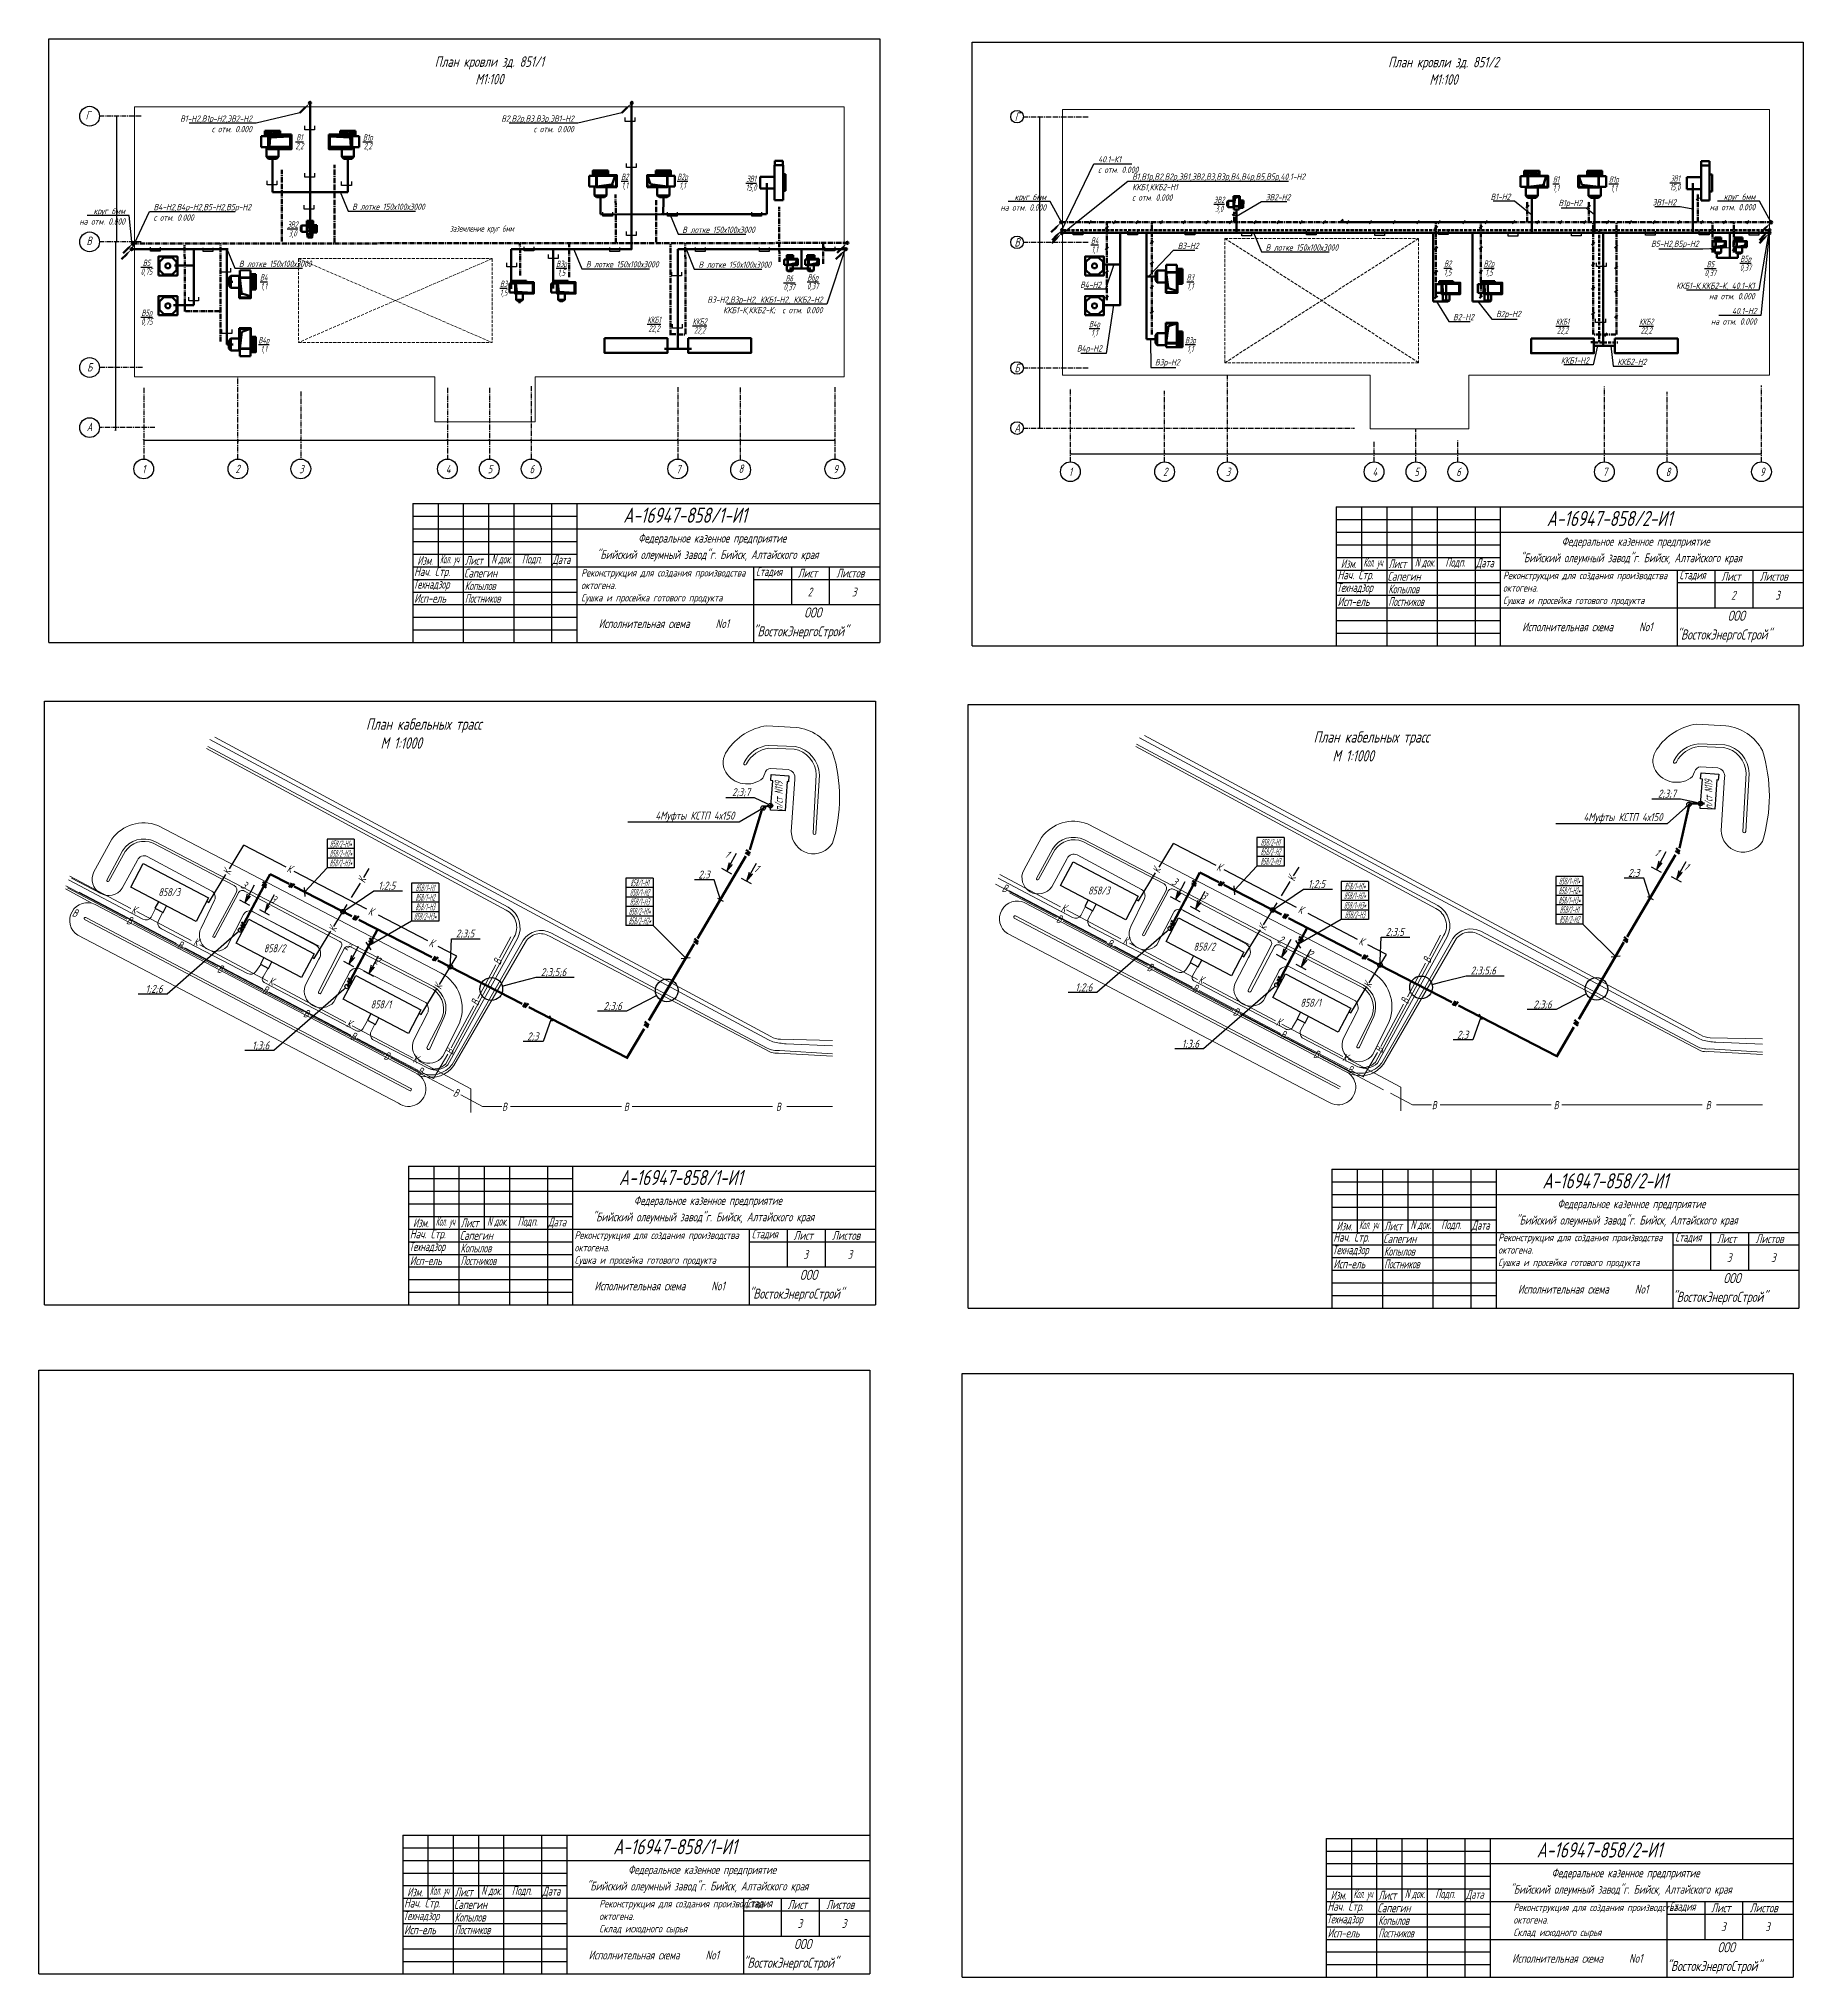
# Model space of a CAD drawing. Header units: millimetres. Extents: x -10490 to 5162, y -5053 to 76.
# Drawn here: x -5576 to -2745, y -5053 to -1943 of the extents above; entities that cross this region are included whole.
import ezdxf
from ezdxf import colors
from ezdxf.entities.mleader import LeaderData, LeaderLine
from ezdxf.math import Vec2, Vec3

# ---------------------------------------------------------------- set-up
doc = ezdxf.new("R2010")
doc.units = ezdxf.units.MM
for name, pattern in [('GOST2.303 4', [7, 5, -2, 0]), ('gost5', [7, 5, -2, 0]), ('gost6', [12, 8, -1.5, 1, -1.5])]:
    doc.linetypes.add(name, pattern=pattern)
doc.layers.get('Defpoints').update_dxf_attribs({"color": 33})
for name, color, linetype, lineweight in [('Заземление (Вновь)', 6, 'gost6', 50), ('ИИ_ОФОРМЛЕНИЕ_025', 7, 'Continuous', 25), ('КаБель контрольный (Вновь)', 142, 'gost5', 60), ('КаБель силовой (Вновь)', 1, 'Continuous', 60), ('Линия выноска', 137, 'Continuous', 25), ('Осевая', 4, 'gost6', 25), ('Размерная', 4, 'Continuous', 25), ('Рамка толстая', 7, 'Continuous', 60), ('Рамка тонкая', 5, 'Continuous', 25), ('Строительный', 251, 'Continuous', 13), ('Текст', 2, 'Continuous', 25), ('ЭлектрооБорудование (Вновь)', 160, 'Continuous', 60)]:
    doc.layers.add(name, color=color, linetype=linetype, lineweight=lineweight)
doc.styles.add('GOST', font='GOST.shx', dxfattribs={"oblique": 15, "height": 3.5})
doc.styles.add('gost shx', font='gost.shx', dxfattribs={"oblique": 15})
doc.styles.add('SIMPLEX', font='simplex.shx', dxfattribs={"width": 0.7, "oblique": 15})
doc.styles.get("Standard").update_dxf_attribs({"font": 'arial.ttf'})
doc.styles.add('СИМПЛЕКС', font='simplex.shx', dxfattribs={"width": 0.7, "oblique": 15, "height": 500})
doc.dimstyles.new('ISO-25', dxfattribs={"dimtxt": 3, "dimasz": 2.5, "dimexe": 1.25, "dimexo": 0.625, "dimtad": 1, "dimtxsty": 'gost shx', "dimcen": 2.5, "dimclrt": 2, "dimadec": 0, "dimazin": 0, "dimtfac": 1, "dimtmove": 0, "dimatfit": 3, "dimfxl": 1, "dimarcsym": 0})
pattern_1 = [(225, (-9125.1314, -8630.8822), (2.5496743, -2.5496743), []), (315, (-9125.1314, -8630.8822), (2.5496743, 2.5496743), [])]

msp = doc.modelspace()

# ---------------------------------------------------------------- texts
at = {"color": 18, "lineweight": -2, "true_color": 0x000000, "style": 'SIMPLEX', "oblique": 15}
for s, height, width, p in [('А-16947-858/1-И1', 24.3, 0.7, (-4637.89028, -2719.45908)), ('А-16947-858/2-И1', 24.3, 0.7, (-3156.23867, -2724.66561)), ('"Бийский олеумный завод"г. Бийск, Алтайского края', 14.175, 0.7, (-4680.51523, -2777.5573)), ('Федеральное казенное предприятие', 14.175, 0.7, (-4614.04417, -2751.2323)), ('"Бийский олеумный завод"г. Бийск, Алтайского края', 14.175, 0.7, (-3198.86362, -2782.76383)), ('Федеральное казенное предприятие', 14.175, 0.7, (-3132.39256, -2756.43883)), ('Нач. Стр.', 14.175, 0.7, (-4973.48469, -2804.8948)), ('Изм.', 14.175, 0.6, (-4968.44513, -2787.0073)), ('Кол. уч', 14.175, 0.4, (-4932.09075, -2784.6448)), ('Сапегин', 14.175, 0.7, (-4893.38902, -2807.2573)), ('Лист', 14.175, 0.6, (-4891.77032, -2787.0073)), ('N', 14.175, 0.5, (-4849.57278, -2784.6448)), ('док.', 14.175, 0.5, (-4838.29873, -2784.6448)), ('Подп.', 14.175, 0.6, (-4800.57263, -2784.6448)), ('Дата', 14.175, 0.6, (-4751.36902, -2785.6573)), ('Стадия', 14.175, 0.6, (-4424.94292, -2804.8948)), ('Лист', 14.175, 0.7, (-4357.85094, -2807.2573)), ('Листов', 14.175, 0.7, (-4296.00321, -2807.2573)), ('Нач. Стр.', 14.175, 0.7, (-3491.83309, -2810.10133)), ('Изм.', 14.175, 0.6, (-3486.79352, -2792.21383)), ('Кол. уч', 14.175, 0.4, (-3450.43915, -2789.85133)), ('Сапегин', 14.175, 0.7, (-3411.73741, -2812.46383)), ('Лист', 14.175, 0.6, (-3410.11871, -2792.21383)), ('N', 14.175, 0.5, (-3367.92117, -2789.85133)), ('док.', 14.175, 0.5, (-3356.64712, -2789.85133)), ('Подп.', 14.175, 0.6, (-3318.92102, -2789.85133)), ('Дата', 14.175, 0.6, (-3269.71741, -2790.86383)), ('Стадия', 14.175, 0.6, (-2943.29131, -2810.10133)), ('Лист', 14.175, 0.7, (-2876.19934, -2812.46383)), ('Листов', 14.175, 0.7, (-2814.3516, -2812.46383)), ('Технадзор', 14.175, 0.6, (-4974.83469, -2825.1448)), ('Копылов', 14.175, 0.6, (-4892.21469, -2827.5073)), ('3', 14.175, 0.7, (-4271.15628, -2837.6323)), ('Технадзор', 14.175, 0.6, (-3493.18309, -2830.35133)), ('Копылов', 14.175, 0.6, (-3410.56309, -2832.71383)), ('3', 14.175, 0.7, (-2789.50468, -2842.83883)), ('Исп-ель', 14.175, 0.7, (-4973.48469, -2847.7573)), ('Постников', 14.175, 0.5, (-4891.94469, -2847.7573)), ('ООО', 16.2, 0.7, (-4347.63508, -2871.52694)), ('Исп-ель', 14.175, 0.7, (-3491.83309, -2852.96383)), ('Постников', 14.175, 0.5, (-3410.29309, -2852.96383)), ('ООО', 16.2, 0.7, (-2865.98347, -2876.73347)), ('Исполнительная схема ', 14.175, 0.7, (-4677.30506, -2888.28631)), ('No1', 14.175, 0.7, (-4489.72256, -2888.28631)), ('"ВостокЭнергоСтрой"', 16.2, 0.7, (-4429.28882, -2901.61266)), ('Исполнительная схема ', 14.175, 0.7, (-3195.65346, -2893.49283)), ('No1', 14.175, 0.7, (-3008.07096, -2893.49283)), ('"ВостокЭнергоСтрой"', 16.2, 0.7, (-2947.63721, -2906.81918)), ('А-16947-858/1-И1', 24.3, 0.7, (-4644.73043, -3782.12764)), ('А-16947-858/2-И1', 24.3, 0.7, (-3163.07882, -3787.33417)), ('"Бийский олеумный завод"г. Бийск, Алтайского края', 14.175, 0.7, (-4687.35538, -3840.22585)), ('Федеральное казенное предприятие', 14.175, 0.7, (-4620.88432, -3813.90085)), ('Федеральное казенное предприятие', 14.175, 0.7, (-3139.23271, -3819.10738)), ('Нач. Стр.', 14.175, 0.7, (-4980.32484, -3867.56335)), ('Изм.', 14.175, 0.6, (-4975.28528, -3849.67585)), ('Кол. уч', 14.175, 0.4, (-4938.9309, -3847.31335)), ('Сапегин', 14.175, 0.7, (-4900.22917, -3869.92585)), ('Лист', 14.175, 0.6, (-4898.61047, -3849.67585)), ('N', 14.175, 0.5, (-4856.41293, -3847.31335)), ('док.', 14.175, 0.5, (-4845.13887, -3847.31335)), ('Подп.', 14.175, 0.6, (-4807.41278, -3847.31335)), ('Дата', 14.175, 0.6, (-4758.20917, -3848.32585)), ('Стадия', 14.175, 0.6, (-4431.78307, -3867.56335)), ('Лист', 14.175, 0.7, (-4364.69109, -3869.92585)), ('Листов', 14.175, 0.7, (-4302.84335, -3869.92585)), ('Изм.', 14.175, 0.6, (-3493.63367, -3854.88238)), ('Кол. уч', 14.175, 0.4, (-3457.27929, -3852.51988)), ('Лист', 14.175, 0.6, (-3416.95886, -3854.88238)), ('N', 14.175, 0.5, (-3374.76132, -3852.51988)), ('док.', 14.175, 0.5, (-3363.48727, -3852.51988)), ('Подп.', 14.175, 0.6, (-3325.76117, -3852.51988)), ('Дата', 14.175, 0.6, (-3276.55756, -3853.53238)), ('"Бийский олеумный завод"г. Бийск, Алтайского края', 14.175, 0.7, (-3205.70377, -3845.43238)), ('Технадзор', 14.175, 0.6, (-4981.67484, -3887.81335)), ('Копылов', 14.175, 0.6, (-4899.05484, -3890.17585)), ('3', 14.175, 0.7, (-4348.87143, -3900.30085)), ('3', 14.175, 0.7, (-4277.99643, -3900.30085)), ('Нач. Стр.', 14.175, 0.7, (-3498.67323, -3872.76988)), ('Технадзор', 14.175, 0.6, (-3500.02323, -3893.01988)), ('Сапегин', 14.175, 0.7, (-3418.57756, -3875.13238)), ('Копылов', 14.175, 0.6, (-3417.40323, -3895.38238)), ('Стадия', 14.175, 0.6, (-2950.13146, -3872.76988)), ('Лист', 14.175, 0.7, (-2883.03948, -3875.13238)), ('Листов', 14.175, 0.7, (-2821.19175, -3875.13238)), ('Исп-ель', 14.175, 0.7, (-4980.32484, -3910.42585)), ('Постников', 14.175, 0.5, (-4898.78484, -3910.42585)), ('ООО', 16.2, 0.7, (-4354.47523, -3934.1955)), ('Исп-ель', 14.175, 0.7, (-3498.67323, -3915.63238)), ('Постников', 14.175, 0.5, (-3417.13323, -3915.63238)), ('3', 14.175, 0.7, (-2867.21982, -3905.50738)), ('3', 14.175, 0.7, (-2796.34482, -3905.50738)), ('Исполнительная схема ', 14.175, 0.7, (-4684.14521, -3950.95486)), ('No1', 14.175, 0.7, (-4496.56271, -3950.95486)), ('"ВостокЭнергоСтрой"', 16.2, 0.7, (-4436.12897, -3964.28121)), ('Исполнительная схема ', 14.175, 0.7, (-3202.4936, -3956.16139)), ('No1', 14.175, 0.7, (-3014.9111, -3956.16139)), ('ООО', 16.2, 0.7, (-2872.82362, -3939.40203)), ('"ВостокЭнергоСтрой"', 16.2, 0.7, (-2954.47736, -3969.48774)), ('А-16947-858/1-И1', 24.3, 0.7, (-4654.07256, -4855.67272)), ('А-16947-858/2-И1', 24.3, 0.7, (-3172.42096, -4860.87924)), ('Федеральное казенное предприятие', 14.175, 0.7, (-4630.22646, -4887.44593)), ('Федеральное казенное предприятие', 14.175, 0.7, (-3148.57485, -4892.65246)), ('Изм.', 14.175, 0.6, (-4984.62742, -4923.22093)), ('Кол. уч', 14.175, 0.4, (-4948.27304, -4920.85843)), ('Лист', 14.175, 0.6, (-4907.95261, -4923.22093)), ('N', 14.175, 0.5, (-4865.75507, -4920.85843)), ('док.', 14.175, 0.5, (-4854.48101, -4920.85843)), ('Подп.', 14.175, 0.6, (-4816.75492, -4920.85843)), ('Дата', 14.175, 0.6, (-4767.55131, -4921.87093)), ('"Бийский олеумный завод"г. Бийск, Алтайского края', 14.175, 0.7, (-4696.69752, -4913.77093)), ('Кол. уч', 14.175, 0.4, (-3466.62143, -4926.06496)), ('N', 14.175, 0.5, (-3384.10346, -4926.06496)), ('Подп.', 14.175, 0.6, (-3335.10331, -4926.06496)), ('Дата', 14.175, 0.6, (-3285.8997, -4927.07746)), ('"Бийский олеумный завод"г. Бийск, Алтайского края', 14.175, 0.7, (-3215.04591, -4918.97746)), ('Нач. Стр.', 14.175, 0.7, (-4989.66698, -4941.10843)), ('Сапегин', 14.175, 0.7, (-4909.57131, -4943.47093)), ('Стадия', 14.175, 0.6, (-4441.12521, -4941.10843)), ('Лист', 14.175, 0.7, (-4374.03323, -4943.47093)), ('Листов', 14.175, 0.7, (-4312.18549, -4943.47093)), ('Нач. Стр.', 14.175, 0.7, (-3508.01537, -4946.31496)), ('Изм.', 14.175, 0.6, (-3502.97581, -4928.42746)), ('Сапегин', 14.175, 0.7, (-3427.9197, -4948.67746)), ('Лист', 14.175, 0.6, (-3426.301, -4928.42746)), ('док.', 14.175, 0.5, (-3372.8294, -4926.06496)), ('Стадия', 14.175, 0.6, (-2959.4736, -4946.31496)), ('Лист', 14.175, 0.7, (-2892.38162, -4948.67746)), ('Листов', 14.175, 0.7, (-2830.53388, -4948.67746)), ('Исп-ель', 14.175, 0.7, (-4989.66698, -4983.97093)), ('Технадзор', 14.175, 0.6, (-4991.01698, -4961.35843)), ('Копылов', 14.175, 0.6, (-4908.39698, -4963.72093)), ('Постников', 14.175, 0.5, (-4908.12698, -4983.97093)), ('3', 14.175, 0.7, (-4358.21357, -4973.84593)), ('3', 14.175, 0.7, (-4287.33857, -4973.84593)), ('Исп-ель', 14.175, 0.7, (-3508.01537, -4989.17746)), ('Технадзор', 14.175, 0.6, (-3509.36537, -4966.56496)), ('Копылов', 14.175, 0.6, (-3426.74537, -4968.92746)), ('Постников', 14.175, 0.5, (-3426.47537, -4989.17746)), ('3', 14.175, 0.7, (-2876.56196, -4979.05246)), ('3', 14.175, 0.7, (-2805.68696, -4979.05246)), ('ООО', 16.2, 0.7, (-4363.81737, -5007.74057)), ('ООО', 16.2, 0.7, (-2882.16576, -5012.9471)), ('Исполнительная схема ', 14.175, 0.7, (-4693.48735, -5024.49994)), ('No1', 14.175, 0.7, (-4505.90485, -5024.49994)), ('"ВостокЭнергоСтрой"', 16.2, 0.7, (-4445.47111, -5037.82629)), ('Исполнительная схема ', 14.175, 0.7, (-3211.83574, -5029.70647)), ('No1', 14.175, 0.7, (-3024.25324, -5029.70647)), ('"ВостокЭнергоСтрой"', 16.2, 0.7, (-2963.8195, -5043.03282))]:
    msp.add_text(s, height=height, dxfattribs=dict(at, width=width)).set_placement(p)
at = {"color": 18, "lineweight": 20, "true_color": 0x000000, "style": 'SIMPLEX', "oblique": 15, "width": 0.7}
for p in [(-4342.03128, -2837.6323), (-2860.37968, -2842.83883)]:
    msp.add_text('2', height=14.175, dxfattribs=at).set_placement(p)
at = {"layer": 'ИИ_ОФОРМЛЕНИЕ_025', "lineweight": -2, "char_height": 12, "attachment_point": 1}
for s, insert in [('{\\Fsimplex|c204;\\Q15;\\W0.7;\\C2;Реконструкция для создания производства октогена. \\PСушка и просейка готового продукта}', (-4705.43814, -2793.72112)), ('{\\Fsimplex|c204;\\Q15;\\W0.7;\\C2;Реконструкция для создания производства октогена. \\PСушка и просейка готового продукта}', (-3226.39941, -2797.95313)), ('{\\Fsimplex|c204;\\Q15;\\W0.7;\\C2;Реконструкция для создания производства октогена. \\PСушка и просейка готового продукта}', (-4716.02248, -3856.40773)), ('{\\Fsimplex|c204;\\Q15;\\W0.7;\\C2;Реконструкция для создания производства октогена. \\PСушка и просейка готового продукта}', (-3234.13452, -3860.11706)), ('{\\Fsimplex|c204;\\Q15;\\W0.7;\\C2;Реконструкция для создания производства октогена. \\PСклад исходного сырья}', (-4676.45326, -4928.9946)), ('{\\Fsimplex|c204;\\Q15;\\W0.7;\\C2;Реконструкция для создания производства октогена. \\PСклад исходного сырья}', (-3209.7336, -4934.88806))]:
    msp.add_mtext_dynamic_manual_height_columns(s, width=276.2589272, gutter_width=12.5, heights=[0], dxfattribs=dict(at, insert=insert))
at = {"layer": 'Текст', "style": 'SIMPLEX', "oblique": 15, "width": 0.7}
for s, p in [('1', (-5409.76569, -2640.04081)), ('3', (-5157.76569, -2640.04081)), ('4', (-4922.56569, -2640.04081)), ('5', (-4855.36569, -2640.04081)), ('6', (-4788.16569, -2640.04081)), ('7', (-4552.96569, -2640.04081)), ('9', (-4300.96569, -2640.04081)), ('1', (-3922.9907, -2644.50238)), ('2', (-3771.7907, -2644.50238)), ('3', (-3670.9907, -2644.50238)), ('4', (-3435.7907, -2644.50238)), ('5', (-3368.5907, -2644.50238)), ('6', (-3301.3907, -2644.50238)), ('7', (-3066.1907, -2644.50238)), ('8', (-2965.3907, -2644.50238)), ('9', (-2814.1907, -2644.50238))]:
    msp.add_text(s, height=13.44, dxfattribs=at).set_placement(p)
at = {"layer": 'Текст', "color": 5, "style": 'SIMPLEX', "oblique": 15}
for s, rotation, width, p in [('п/ст N119', 90, 0.5, (-4382.17928, -3181.49426)), ('п/ст N119', 90, 0.5, (-2890.47507, -3178.88)), ('К', 71.28150205, 0.7, (-5268.8776, -3285.33941)), ('К', 343.86705613, 0.7, (-5178.70161, -3279.56703)), ('К', 71.28150205, 0.7, (-5052.46723, -3298.32434)), ('К', 71.28150205, 0.7, (-3777.17339, -3282.72515)), ('К', 343.86705613, 0.7, (-3686.99741, -3276.95277)), ('К', 71.28150205, 0.7, (-3560.76303, -3295.71008)), ('В', 343.86705613, 0.7, (-4031.33638, -3310.78918)), ('В', 343.86705613, 0.7, (-5523.04058, -3350.25647)), ('В', 343.86705613, 0.7, (-5435.81508, -3362.59016)), ('К', 343.86705613, 0.7, (-5428.10135, -3345.14394)), ('К', 343.86705613, 0.7, (-5048.06454, -3347.74493)), ('В', 343.86705613, 0.7, (-3944.11088, -3359.9759)), ('К', 343.86705613, 0.7, (-3936.39714, -3342.52967)), ('К', 343.86705613, 0.7, (-3556.36034, -3345.13067)), ('К', 343.86705613, 0.7, (-5328.64572, -3396.9204)), ('К', 71.28150205, 0.7, (-5099.1046, -3377.15106)), ('К', 343.86705613, 0.7, (-4950.72282, -3398.56986)), ('В', 343.86705613, 0.7, (-3862.83716, -3399.43923)), ('К', 343.86705613, 0.7, (-3836.94152, -3394.30614)), ('К', 71.28150205, 0.7, (-3607.40039, -3374.53679)), ('К', 343.86705613, 0.7, (-3459.01862, -3395.9556)), ('В', 343.86705613, 0.7, (-5354.54137, -3402.05349)), ('В', 71.28150205, 0.7, (-4835.0298, -3429.58913)), ('В', 71.28150205, 0.7, (-3343.3256, -3426.97487)), ('В', 343.86705613, 0.7, (-5290.19944, -3440.29853)), ('К', 343.86705613, 0.7, (-5207.91876, -3460.09565)), ('В', 343.86705613, 0.7, (-3798.49523, -3437.68427)), ('К', 343.86705613, 0.7, (-3716.21456, -3457.48138)), ('В', 343.86705613, 0.7, (-5217.82225, -3473.98354)), ('К', 71.28150205, 0.7, (-4930.23689, -3469.12584)), ('В', 71.28150205, 0.7, (-4870.82207, -3495.00889)), ('В', 343.86705613, 0.7, (-3726.11804, -3471.36928)), ('К', 71.28150205, 0.7, (-3438.53269, -3466.51158)), ('В', 71.28150205, 0.7, (-3379.11786, -3492.39463)), ('В', 343.86705613, 0.7, (-5152.24313, -3511.78177)), ('В', 343.86705613, 0.7, (-3660.53893, -3509.16751)), ('К', 343.86705613, 0.7, (-5082.8947, -3527.94805)), ('В', 343.86705613, 0.7, (-5076.575, -3548.29591)), ('К', 343.86705613, 0.7, (-3591.19049, -3525.33379)), ('В', 343.86705613, 0.7, (-3584.87079, -3545.68165)), ('В', 343.86705613, 0.7, (-5023.05541, -3579.74943)), ('К', 343.86705613, 0.7, (-4976.62487, -3584.98975)), ('В', 71.28150205, 0.7, (-4911.87917, -3573.82087)), ('В', 343.86705613, 0.7, (-3531.35121, -3577.13517)), ('К', 343.86705613, 0.7, (-3484.92067, -3582.37549)), ('В', 71.28150205, 0.7, (-3420.17496, -3571.20661)), ('В', 343.86705613, 0.7, (-4969.31293, -3604.34627)), ('В', 343.86705613, 0.7, (-3477.60873, -3601.73201)), ('В', 343.86705613, 0.7, (-4911.77286, -3638.88406)), ('В', 2.91336361, 0.7, (-4832.21806, -3663.03422)), ('В', 2.91336361, 0.7, (-4636.75168, -3663.03422)), ('В', 2.91336361, 0.7, (-4392.70768, -3663.03422)), ('В', 2.91336361, 0.7, (-3340.51386, -3660.41995)), ('В', 2.91336361, 0.7, (-3145.04747, -3660.41995)), ('В', 2.91336361, 0.7, (-2901.00348, -3660.41995))]:
    msp.add_text(s, height=12.74, rotation=rotation, dxfattribs=dict(at, width=width)).set_placement(p)
at = {"layer": 'Текст', "color": 5, "style": 'SIMPLEX', "oblique": 15, "width": 0.7}
for s, p in [('858/3', (-5383.79537, -3318.44802)), ('858/3', (-3892.09117, -3315.83376)), ('858/2', (-5214.62764, -3408.54623)), ('858/2', (-3722.92344, -3405.93197)), ('858/1', (-3551.48197, -3495.91733)), ('858/1', (-5043.18618, -3498.53159))]:
    msp.add_text(s, height=12.74, dxfattribs=at).set_placement(p)
at = {"layer": 'Текст', "attachment_point": 5, "style": 'SIMPLEX'}
for s, insert, char_height, width in [('План кровли зд. 851/1 \\PМ1:100', (-4852.7291, -1993.57639), 16.8, 1138.368), ('План кровли зд. 851/2 \\PМ1:100', (-3321.89539, -1994.31947), 16.8, 1138.368), ('Г', (-4006.09833, -2067.90219), 13.44, 198.24), ('\\A1;{\\W0.6;\\SВ1/2,2;}', (-5157.44999, -2108.02135), 10.08, 18.9866557), ('\\A1;{\\W0.6;\\SВ1р/2,2;}', (-5047.8358, -2108.16333), 10.08, 18.9866557), ('\\A1;{\\W0.6;\\SВ2/1,1;}', (-4635.54705, -2171.36797), 10.08, 18.9866557), ('\\A1;{\\W0.6;\\SВ2р/1,1;}', (-4542.96697, -2171.41134), 10.08, 18.9866557), ('\\A1;{\\W0.6;\\SЭВ1/15,0;}', (-4432.63207, -2174.50438), 10.08, 18.9866557), ('\\A1;{\\W0.6;\\SВ1/1,1;}', (-3141.33476, -2175.46976), 10.08, 18.9866557), ('\\A1;{\\W0.6;\\SВ1р/1,1;}', (-3048.75468, -2175.51314), 10.08, 18.9866557), ('\\A1;{\\W0.6;\\SЭВ1/15,0;}', (-2950.38781, -2173.92035), 10.08, 18.9866557), ('\\A1;{\\W0.6;\\SЭВ2/3,0;}', (-3681.90271, -2208.42361), 10.08, 18.9866557), ('\\A1;{\\W0.6;\\SЭВ2/3,0;}', (-5168.48562, -2248.02472), 10.08, 18.9866557), ('\\A1;{\\W0.6; заземление круг 6мм}', (-4867.04113, -2248.7355), 10.08, 111.8478909), ('В', (-4006.09833, -2269.50219), 13.44, 198.24), ('\\A1;{\\W0.6;\\SВ4/1,1;}', (-3881.62709, -2273.7521), 10.08, 18.9866557), ('\\A1;{\\W0.6;\\SВ5/0,75;}', (-5402.81823, -2309.429), 10.08, 18.9866557), ('\\A1;{\\W0.6;\\SВ3р/1,5;}', (-4737.16069, -2310.9901), 10.08, 18.9866557), ('\\A1;{\\W0.6;\\SВ2/1,5;}', (-3315.23117, -2310.71423), 10.08, 18.9866557), ('\\A1;{\\W0.6;\\SВ2р/1,5;}', (-3249.0269, -2310.75761), 10.08, 18.9866557), ('\\A1;{\\W0.6;\\SВ5/0,37;}', (-2893.71476, -2311.62822), 10.08, 18.9866557), ('\\A1;{\\W0.6;\\SВ5р/0,37;}', (-2837.22124, -2303.0689), 10.08, 18.9866557), ('\\A1;{\\W0.6;\\SВ4/1,1;}', (-5214.73694, -2332.78439), 10.08, 18.9866557), ('\\A1;{\\W0.6;\\SВ3/1,5;}', (-4829.91577, -2343.21399), 10.08, 18.9866557), ('\\A1;{\\W0.6;\\SВ6/0,37;}', (-4371.54704, -2334.26202), 10.08, 18.9866557), ('\\A1;{\\W0.6;\\SВ6р/0,37;}', (-4333.93085, -2332.84897), 10.08, 18.9866557), ('\\A1;{\\W0.6;\\SВ3/1,1;}', (-3728.13651, -2332.75713), 10.08, 18.9866557), ('\\A1;{\\W0.6;\\SВ5р/0,75;}', (-5402.4122, -2389.49771), 10.08, 18.9866557), ('\\A1;{\\W0.6;\\SККБ1/22,2;}', (-4588.54747, -2400.83457), 10.08, 18.9866557), ('\\A1;{\\W0.6;\\SККБ2/22,2;}', (-4515.42968, -2403.62095), 10.08, 18.9866557), ('\\A1;{\\W0.6;\\SККБ1/22,2;}', (-3130.92868, -2403.88741), 10.08, 18.9866557), ('\\A1;{\\W0.6;\\SККБ2/22,2;}', (-2996.52868, -2403.88741), 10.08, 18.9866557), ('\\A1;{\\W0.6;\\SВ4р/1,1;}', (-5214.73694, -2433.58439), 10.08, 18.9866557), ('\\A1;{\\W0.6;\\SВ4р/1,1;}', (-3882.02091, -2407.70661), 10.08, 18.9866557), ('\\A1;{\\W0.6;\\SВ3р/1,1;}', (-3728.13651, -2433.55713), 10.08, 18.9866557), ('Б', (-4006.09833, -2471.10219), 13.44, 198.24), ('А', (-4006.09833, -2567.53419), 13.44, 198.24), ('2', (-5256.85751, -2633.12853), 13.44, 21.0608509), ('8', (-4449.1694, -2632.70849), 13.44, 198.24)]:
    msp.add_mtext(s, dxfattribs=dict(at, insert=insert, char_height=char_height, width=width))
at = {"layer": 'Текст', "char_height": 13.44, "attachment_point": 1, "style": 'SIMPLEX'}
for s, insert in [('Г', (-5500.50901, -2058.80773)), ('B', (-5498.98334, -2260.40773)), ('Б', (-5498.08153, -2463.25982)), ('А', (-5498.61653, -2558.94539))]:
    msp.add_mtext(s, dxfattribs=dict(at, insert=insert))
at = {"layer": 'Текст', "style": 'SIMPLEX'}
for s, width, insert, char_height, attachment_point in [('\\pi61.525;План кабельных трасс\\P\\pi84.73;М 1:1000', 451.7769441, (-5112.1292, -3033.36998), 18.2, 1), ('\\pi79.982;План кабельных трасс\\P\\pi110.15;М 1:1000', 486.2873645, (-3610.25941, -3053.91835), 18.2, 1), ('{\\W0.4;858/2-Н1*}', 3.5, (-5091.26298, -3234.64838), 10.92, 5), ('{\\W0.4;858/2-Н1}', 3.5, (-3599.55877, -3232.03412), 10.92, 5), ('{\\W0.4;858/2-Н3*}', 3.5, (-5091.26298, -3265.22438), 10.92, 5), ('{\\W0.4;858/2-Н2*}', 3.5, (-5091.26298, -3249.93638), 10.92, 5), ('{\\W0.4;858/2-Н3}', 3.5, (-3599.55877, -3262.61012), 10.92, 5), ('{\\W0.4;858/2-Н2}', 3.5, (-3599.55877, -3247.32212), 10.92, 5), ('{\\W0.4;858/1-Н1}', 3.5, (-4611.74285, -3297.0506), 10.92, 5), ('{\\W0.4;858/1-Н1*}', 3.5, (-3120.03865, -3294.43634), 10.92, 5), ('{\\W0.4;858/1-Н2}', 3.5, (-4955.9107, -3320.46115), 10.92, 5), ('{\\W0.4;858/1-Н1}', 3.5, (-4955.9107, -3305.17315), 10.92, 5), ('{\\W0.4;858/1-Н3}', 3.5, (-4611.74285, -3327.6266), 10.92, 5), ('{\\W0.4;858/1-Н2}', 3.5, (-4611.74285, -3312.3386), 10.92, 5), ('{\\W0.4;858/1-Н3*}', 3.5, (-3464.20649, -3333.13489), 10.92, 5), ('{\\W0.4;858/1-Н2*}', 3.5, (-3464.20649, -3317.84689), 10.92, 5), ('{\\W0.4;858/1-Н1*}', 3.5, (-3464.20649, -3302.55889), 10.92, 5), ('{\\W0.4;858/1-Н3*}', 3.5, (-3120.03865, -3325.01234), 10.92, 5), ('{\\W0.4;858/1-Н2*}', 3.5, (-3120.03865, -3309.72434), 10.92, 5), ('{\\W0.4;858/2-Н3*}', 3.5, (-4955.9107, -3351.03715), 10.92, 5), ('{\\W0.4;858/1-Н3}', 3.5, (-4955.9107, -3335.74915), 10.92, 5), ('{\\W0.4;858/2-Н2*}', 3.5, (-4611.74285, -3358.2026), 10.92, 5), ('{\\W0.4;858/2-Н1*}', 3.5, (-4611.74285, -3342.9146), 10.92, 5), ('{\\W0.4;858/2-Н3}', 3.5, (-3464.20649, -3348.42289), 10.92, 5), ('{\\W0.4;858/2-Н2}', 3.5, (-3120.03865, -3355.58834), 10.92, 5), ('{\\W0.4;858/2-Н1}', 3.5, (-3120.03865, -3340.30034), 10.92, 5)]:
    msp.add_mtext_dynamic_manual_height_columns(s, width=width, gutter_width=12.5, heights=[0], dxfattribs=dict(at, insert=insert, char_height=char_height, attachment_point=attachment_point))
at = {"layer": 'Текст', "char_height": 12.74, "attachment_point": 1, "rotation": 331.73622915, "style": 'GOST'}
for s, insert in [('\\pi0.0030896;1', (-4470.14633, -3244.21115)), ('\\pi0.0030896;1', (-2978.44213, -3241.59689)), ('\\pi-3.4802;3', (-5243.40762, -3294.82022)), ('\\pi0.0030896;1', (-4423.09014, -3266.96752)), ('\\pi-3.4802;3', (-3750.20775, -3289.38042)), ('\\pi0.0030896;1', (-2931.38593, -3264.35326)), ('\\pi-3.4802;3', (-5196.35143, -3317.57658)), ('\\pi-3.4802;3', (-3703.15156, -3312.13678)), ('\\pi-3.4802;2', (-3580.27412, -3382.21451)), ('\\pi-3.4802;2', (-5076.3738, -3393.13248)), ('\\pi-3.4802;2', (-5029.31761, -3415.88885)), ('\\pi-3.4802;2', (-3533.21793, -3404.97087))]:
    msp.add_mtext_dynamic_manual_height_columns(s, width=3.689736, gutter_width=12.5, heights=[0], dxfattribs=dict(at, insert=insert))

# ---------------------------------------------------------------- blocks, each defined once
blk = doc.blocks.new('_Oblique')
at = {"color": 0, "linetype": 'ByBlock', "lineweight": -2}
blk.add_line((-0.5, -0.5), (0.5, 0.5), dxfattribs=at)
blk = doc.blocks.new('_DotBlank')
at = {"color": 0, "linetype": 'ByBlock', "lineweight": -2}
blk.add_line((-0.5, 0), (-1, 0), dxfattribs=at)
blk.add_circle((0, 0), 0.5, dxfattribs=at)
blk = doc.blocks.new('_ArchTick')
at = {"color": 0, "linetype": 'ByBlock', "const_width": 0.15}
blk.add_lwpolyline([(-0.5, -0.5), (0.5, 0.5)], dxfattribs=at)
blk = doc.blocks.new('*D730')
at = {"layer": 'Defpoints', "color": 0, "lineweight": 30, "transparency": 16777216}
for p in [(-5407.5, -2586.7), (-5256.5, -2586.7), (-5256.5, -2586.7)]:
    blk.add_point(p, dxfattribs=at)
at = {"layer": 'Размерная', "color": 0, "lineweight": -2, "transparency": 16777216}
for p, q in [((-5407.5, -2586.1), (-5407.5, -2585.5)), ((-5407.5, -2586.7), (-5256.5, -2586.7)), ((-5256.5, -2586.1), (-5256.5, -2585.5))]:
    blk.add_line(p, q, dxfattribs=at)
at = {"layer": 'Размерная', "color": 0, "lineweight": -2, "transparency": 16777216, "xscale": 2.5, "yscale": 2.5, "zscale": 2.5, "rotation": 180}
blk.add_blockref('_ArchTick', (-5407.5, -2586.7), dxfattribs=at)
at = {"layer": 'Размерная', "color": 0, "lineweight": -2, "transparency": 16777216, "xscale": 2.5, "yscale": 2.5, "zscale": 2.5}
blk.add_blockref('_ArchTick', (-5256.5, -2586.7), dxfattribs=at)
blk = doc.blocks.new('*D720')
at = {"layer": 'Defpoints', "color": 0, "lineweight": 30, "transparency": 16777216}
for p in [(-5256.1, -2586.7), (-5155.1, -2586.7), (-5155.1, -2586.7)]:
    blk.add_point(p, dxfattribs=at)
at = {"layer": 'Размерная', "color": 0, "lineweight": -2, "transparency": 16777216}
for p, q in [((-5256.1, -2586), (-5256.1, -2585.4)), ((-5256.1, -2586.7), (-5155.1, -2586.7)), ((-5155.1, -2586), (-5155.1, -2585.4))]:
    blk.add_line(p, q, dxfattribs=at)
at = {"layer": 'Размерная', "color": 0, "lineweight": -2, "transparency": 16777216, "xscale": 2.5, "yscale": 2.5, "zscale": 2.5, "rotation": 180}
blk.add_blockref('_ArchTick', (-5256.1, -2586.7), dxfattribs=at)
at = {"layer": 'Размерная', "color": 0, "lineweight": -2, "transparency": 16777216, "xscale": 2.5, "yscale": 2.5, "zscale": 2.5}
blk.add_blockref('_ArchTick', (-5155.1, -2586.7), dxfattribs=at)
blk = doc.blocks.new('*D721')
at = {"layer": 'Defpoints', "color": 0, "lineweight": 30, "transparency": 16777216}
for p in [(-5155.1, -2586.7), (-4919.9, -2586.7), (-4919.9, -2586.7)]:
    blk.add_point(p, dxfattribs=at)
at = {"layer": 'Размерная', "color": 0, "lineweight": -2, "transparency": 16777216}
for p, q in [((-5155.1, -2586.7), (-4919.9, -2586.7)), ((-5155.1, -2587.3), (-5155.1, -2587.9)), ((-4919.9, -2586), (-4919.9, -2585.4))]:
    blk.add_line(p, q, dxfattribs=at)
at = {"layer": 'Размерная', "color": 0, "lineweight": -2, "transparency": 16777216, "xscale": 2.5, "yscale": 2.5, "zscale": 2.5, "rotation": 180}
blk.add_blockref('_ArchTick', (-5155.1, -2586.7), dxfattribs=at)
at = {"layer": 'Размерная', "color": 0, "lineweight": -2, "transparency": 16777216, "xscale": 2.5, "yscale": 2.5, "zscale": 2.5}
blk.add_blockref('_ArchTick', (-4919.9, -2586.7), dxfattribs=at)
blk = doc.blocks.new('*D722')
at = {"layer": 'Defpoints', "color": 0, "lineweight": 30, "transparency": 16777216}
for p in [(-4919.9, -2586.7), (-4852.7, -2586.7), (-4852.7, -2586.7)]:
    blk.add_point(p, dxfattribs=at)
at = {"layer": 'Размерная', "color": 0, "lineweight": -2, "transparency": 16777216}
for p, q in [((-4919.9, -2586), (-4919.9, -2585.4)), ((-4919.9, -2586.7), (-4852.7, -2586.7)), ((-4852.7, -2586), (-4852.7, -2585.4))]:
    blk.add_line(p, q, dxfattribs=at)
at = {"layer": 'Размерная', "color": 0, "lineweight": -2, "transparency": 16777216, "xscale": 2.5, "yscale": 2.5, "zscale": 2.5, "rotation": 180}
blk.add_blockref('_ArchTick', (-4919.9, -2586.7), dxfattribs=at)
at = {"layer": 'Размерная', "color": 0, "lineweight": -2, "transparency": 16777216, "xscale": 2.5, "yscale": 2.5, "zscale": 2.5}
blk.add_blockref('_ArchTick', (-4852.7, -2586.7), dxfattribs=at)
blk = doc.blocks.new('*D723')
at = {"layer": 'Defpoints', "color": 0, "lineweight": 30, "transparency": 16777216}
for p in [(-4852.7, -2586.7), (-4785.5, -2586.7), (-4785.5, -2586.7)]:
    blk.add_point(p, dxfattribs=at)
at = {"layer": 'Размерная', "color": 0, "lineweight": -2, "transparency": 16777216}
for p, q in [((-4852.7, -2586), (-4852.7, -2585.4)), ((-4852.7, -2586.7), (-4785.5, -2586.7)), ((-4785.5, -2586), (-4785.5, -2585.4))]:
    blk.add_line(p, q, dxfattribs=at)
at = {"layer": 'Размерная', "color": 0, "lineweight": -2, "transparency": 16777216, "xscale": 2.5, "yscale": 2.5, "zscale": 2.5, "rotation": 180}
blk.add_blockref('_ArchTick', (-4852.7, -2586.7), dxfattribs=at)
at = {"layer": 'Размерная', "color": 0, "lineweight": -2, "transparency": 16777216, "xscale": 2.5, "yscale": 2.5, "zscale": 2.5}
blk.add_blockref('_ArchTick', (-4785.5, -2586.7), dxfattribs=at)
blk = doc.blocks.new('*D724')
at = {"layer": 'Defpoints', "color": 0, "lineweight": 30, "transparency": 16777216}
for p in [(-4785.5, -2586.7), (-4550.3, -2586.7), (-4550.3, -2586.7)]:
    blk.add_point(p, dxfattribs=at)
at = {"layer": 'Размерная', "color": 0, "lineweight": -2, "transparency": 16777216}
for p, q in [((-4785.5, -2586.7), (-4550.3, -2586.7)), ((-4785.5, -2587.3), (-4785.5, -2587.9)), ((-4550.3, -2586), (-4550.3, -2585.4))]:
    blk.add_line(p, q, dxfattribs=at)
at = {"layer": 'Размерная', "color": 0, "lineweight": -2, "transparency": 16777216, "xscale": 2.5, "yscale": 2.5, "zscale": 2.5, "rotation": 180}
blk.add_blockref('_ArchTick', (-4785.5, -2586.7), dxfattribs=at)
at = {"layer": 'Размерная', "color": 0, "lineweight": -2, "transparency": 16777216, "xscale": 2.5, "yscale": 2.5, "zscale": 2.5}
blk.add_blockref('_ArchTick', (-4550.3, -2586.7), dxfattribs=at)
blk = doc.blocks.new('*D725')
at = {"layer": 'Defpoints', "color": 0, "lineweight": 30, "transparency": 16777216}
for p in [(-4550.3, -2586.7), (-4449.7, -2586.7), (-4449.7, -2586.7)]:
    blk.add_point(p, dxfattribs=at)
at = {"layer": 'Размерная', "color": 0, "lineweight": -2, "transparency": 16777216}
for p, q in [((-4550.3, -2586), (-4550.3, -2585.4)), ((-4550.3, -2586.7), (-4449.7, -2586.7)), ((-4449.7, -2586), (-4449.7, -2585.4))]:
    blk.add_line(p, q, dxfattribs=at)
at = {"layer": 'Размерная', "color": 0, "lineweight": -2, "transparency": 16777216, "xscale": 2.5, "yscale": 2.5, "zscale": 2.5, "rotation": 180}
blk.add_blockref('_ArchTick', (-4550.3, -2586.7), dxfattribs=at)
at = {"layer": 'Размерная', "color": 0, "lineweight": -2, "transparency": 16777216, "xscale": 2.5, "yscale": 2.5, "zscale": 2.5}
blk.add_blockref('_ArchTick', (-4449.7, -2586.7), dxfattribs=at)
blk = doc.blocks.new('*D726')
at = {"layer": 'Defpoints', "color": 0, "lineweight": 30, "transparency": 16777216}
for p in [(-4449.7, -2586.7), (-4298.7, -2586.7), (-4298.7, -2586.7)]:
    blk.add_point(p, dxfattribs=at)
at = {"layer": 'Размерная', "color": 0, "lineweight": -2, "transparency": 16777216}
for p, q in [((-4449.7, -2586), (-4449.7, -2585.4)), ((-4449.7, -2586.7), (-4298.7, -2586.7)), ((-4298.7, -2586), (-4298.7, -2585.4))]:
    blk.add_line(p, q, dxfattribs=at)
at = {"layer": 'Размерная', "color": 0, "lineweight": -2, "transparency": 16777216, "xscale": 2.5, "yscale": 2.5, "zscale": 2.5, "rotation": 180}
blk.add_blockref('_ArchTick', (-4449.7, -2586.7), dxfattribs=at)
at = {"layer": 'Размерная', "color": 0, "lineweight": -2, "transparency": 16777216, "xscale": 2.5, "yscale": 2.5, "zscale": 2.5}
blk.add_blockref('_ArchTick', (-4298.7, -2586.7), dxfattribs=at)
blk = doc.blocks.new('*D727')
at = {"layer": 'Defpoints', "color": 0, "lineweight": 30, "transparency": 16777216}
for p in [(-5451.2, -2067.2), (-5451.2, -2268.8), (-5451.2, -2268.8)]:
    blk.add_point(p, dxfattribs=at)
at = {"layer": 'Размерная', "color": 0, "lineweight": -2, "transparency": 16777216}
for p, q in [((-5451.8, -2067.2), (-5452.4, -2067.2)), ((-5451.2, -2067.2), (-5451.2, -2268.8)), ((-5451.8, -2268.8), (-5452.4, -2268.8))]:
    blk.add_line(p, q, dxfattribs=at)
at = {"layer": 'Размерная', "color": 0, "lineweight": -2, "transparency": 16777216, "xscale": 2.5, "yscale": 2.5, "zscale": 2.5}
for p, rotation in [((-5451.2, -2067.2), 90), ((-5451.2, -2268.8), 270)]:
    blk.add_blockref('_ArchTick', p, dxfattribs=dict(at, rotation=rotation))
blk = doc.blocks.new('*D728')
at = {"layer": 'Defpoints', "color": 0, "lineweight": 30, "transparency": 16777216}
for p in [(-5452.4, -2268.8), (-5452.4, -2470.4), (-5452.4, -2470.4)]:
    blk.add_point(p, dxfattribs=at)
at = {"layer": 'Размерная', "color": 0, "lineweight": -2, "transparency": 16777216}
for p, q in [((-5453, -2268.8), (-5453.6, -2268.8)), ((-5452.4, -2268.8), (-5452.4, -2470.4)), ((-5453, -2470.4), (-5453.6, -2470.4))]:
    blk.add_line(p, q, dxfattribs=at)
at = {"layer": 'Размерная', "color": 0, "lineweight": -2, "transparency": 16777216, "xscale": 2.5, "yscale": 2.5, "zscale": 2.5}
for p, rotation in [((-5452.4, -2268.8), 90), ((-5452.4, -2470.4), 270)]:
    blk.add_blockref('_ArchTick', p, dxfattribs=dict(at, rotation=rotation))
blk = doc.blocks.new('*D729')
at = {"layer": 'Defpoints', "color": 0, "lineweight": 30, "transparency": 16777216}
for p in [(-5452.4, -2470.4), (-5452.4, -2571.2), (-5452.4, -2571.2)]:
    blk.add_point(p, dxfattribs=at)
at = {"layer": 'Размерная', "color": 0, "lineweight": -2, "transparency": 16777216}
for p, q in [((-5453, -2470.4), (-5453.6, -2470.4)), ((-5452.4, -2470.4), (-5452.4, -2571.2)), ((-5453, -2571.2), (-5453.6, -2571.2))]:
    blk.add_line(p, q, dxfattribs=at)
at = {"layer": 'Размерная', "color": 0, "lineweight": -2, "transparency": 16777216, "xscale": 2.5, "yscale": 2.5, "zscale": 2.5}
for p, rotation in [((-5452.4, -2470.4), 90), ((-5452.4, -2571.2), 270)]:
    blk.add_blockref('_ArchTick', p, dxfattribs=dict(at, rotation=rotation))
blk = doc.blocks.new('_None')
blk = doc.blocks.new('*D731')
at = {"layer": 'Defpoints', "color": 0, "lineweight": 30, "transparency": 16777216}
for p in [(-3920.5, -2608.9), (-3769.5, -2608.9), (-3769.5, -2608.9)]:
    blk.add_point(p, dxfattribs=at)
at = {"layer": 'Размерная', "color": 0, "lineweight": -2, "transparency": 16777216}
for p, q in [((-3920.5, -2608.3), (-3920.5, -2607.6)), ((-3920.5, -2608.9), (-3769.5, -2608.9)), ((-3769.5, -2608.3), (-3769.5, -2607.6))]:
    blk.add_line(p, q, dxfattribs=at)
at = {"layer": 'Размерная', "color": 0, "lineweight": -2, "transparency": 16777216, "xscale": 2.5, "yscale": 2.5, "zscale": 2.5, "rotation": 180}
blk.add_blockref('_ArchTick', (-3920.5, -2608.9), dxfattribs=at)
at = {"layer": 'Размерная', "color": 0, "lineweight": -2, "transparency": 16777216, "xscale": 2.5, "yscale": 2.5, "zscale": 2.5}
blk.add_blockref('_ArchTick', (-3769.5, -2608.9), dxfattribs=at)
blk = doc.blocks.new('*D732')
at = {"layer": 'Defpoints', "color": 0, "lineweight": 30, "transparency": 16777216}
for p in [(-3769.5, -2608.9), (-3668.5, -2608.9), (-3668.5, -2608.9)]:
    blk.add_point(p, dxfattribs=at)
at = {"layer": 'Размерная', "color": 0, "lineweight": -2, "transparency": 16777216}
for p, q in [((-3769.5, -2608.3), (-3769.5, -2607.6)), ((-3769.5, -2608.9), (-3668.5, -2608.9)), ((-3668.5, -2608.3), (-3668.5, -2607.6))]:
    blk.add_line(p, q, dxfattribs=at)
at = {"layer": 'Размерная', "color": 0, "lineweight": -2, "transparency": 16777216, "xscale": 2.5, "yscale": 2.5, "zscale": 2.5, "rotation": 180}
blk.add_blockref('_ArchTick', (-3769.5, -2608.9), dxfattribs=at)
at = {"layer": 'Размерная', "color": 0, "lineweight": -2, "transparency": 16777216, "xscale": 2.5, "yscale": 2.5, "zscale": 2.5}
blk.add_blockref('_ArchTick', (-3668.5, -2608.9), dxfattribs=at)
blk = doc.blocks.new('*D733')
at = {"layer": 'Defpoints', "color": 0, "lineweight": 30, "transparency": 16777216}
for p in [(-3668.5, -2608.9), (-3433.3, -2608.9), (-3433.3, -2608.9)]:
    blk.add_point(p, dxfattribs=at)
at = {"layer": 'Размерная', "color": 0, "lineweight": -2, "transparency": 16777216}
for p, q in [((-3668.5, -2608.9), (-3433.3, -2608.9)), ((-3668.5, -2609.5), (-3668.5, -2610.1)), ((-3433.3, -2608.3), (-3433.3, -2607.6))]:
    blk.add_line(p, q, dxfattribs=at)
at = {"layer": 'Размерная', "color": 0, "lineweight": -2, "transparency": 16777216, "xscale": 2.5, "yscale": 2.5, "zscale": 2.5, "rotation": 180}
blk.add_blockref('_ArchTick', (-3668.5, -2608.9), dxfattribs=at)
at = {"layer": 'Размерная', "color": 0, "lineweight": -2, "transparency": 16777216, "xscale": 2.5, "yscale": 2.5, "zscale": 2.5}
blk.add_blockref('_ArchTick', (-3433.3, -2608.9), dxfattribs=at)
blk = doc.blocks.new('*D734')
at = {"layer": 'Defpoints', "color": 0, "lineweight": 30, "transparency": 16777216}
for p in [(-3433.3, -2608.9), (-3366.1, -2608.9), (-3366.1, -2608.9)]:
    blk.add_point(p, dxfattribs=at)
at = {"layer": 'Размерная', "color": 0, "lineweight": -2, "transparency": 16777216}
for p, q in [((-3433.3, -2608.3), (-3433.3, -2607.6)), ((-3433.3, -2608.9), (-3366.1, -2608.9)), ((-3366.1, -2608.3), (-3366.1, -2607.6))]:
    blk.add_line(p, q, dxfattribs=at)
at = {"layer": 'Размерная', "color": 0, "lineweight": -2, "transparency": 16777216, "xscale": 2.5, "yscale": 2.5, "zscale": 2.5, "rotation": 180}
blk.add_blockref('_ArchTick', (-3433.3, -2608.9), dxfattribs=at)
at = {"layer": 'Размерная', "color": 0, "lineweight": -2, "transparency": 16777216, "xscale": 2.5, "yscale": 2.5, "zscale": 2.5}
blk.add_blockref('_ArchTick', (-3366.1, -2608.9), dxfattribs=at)
blk = doc.blocks.new('*D735')
at = {"layer": 'Defpoints', "color": 0, "lineweight": 30, "transparency": 16777216}
for p in [(-3366.1, -2608.9), (-3298.9, -2608.9), (-3298.9, -2608.9)]:
    blk.add_point(p, dxfattribs=at)
at = {"layer": 'Размерная', "color": 0, "lineweight": -2, "transparency": 16777216}
for p, q in [((-3366.1, -2608.3), (-3366.1, -2607.6)), ((-3366.1, -2608.9), (-3298.9, -2608.9)), ((-3298.9, -2608.3), (-3298.9, -2607.6))]:
    blk.add_line(p, q, dxfattribs=at)
at = {"layer": 'Размерная', "color": 0, "lineweight": -2, "transparency": 16777216, "xscale": 2.5, "yscale": 2.5, "zscale": 2.5, "rotation": 180}
blk.add_blockref('_ArchTick', (-3366.1, -2608.9), dxfattribs=at)
at = {"layer": 'Размерная', "color": 0, "lineweight": -2, "transparency": 16777216, "xscale": 2.5, "yscale": 2.5, "zscale": 2.5}
blk.add_blockref('_ArchTick', (-3298.9, -2608.9), dxfattribs=at)
blk = doc.blocks.new('*D736')
at = {"layer": 'Defpoints', "color": 0, "lineweight": 30, "transparency": 16777216}
for p in [(-3298.9, -2608.9), (-3063.7, -2608.9), (-3063.7, -2608.9)]:
    blk.add_point(p, dxfattribs=at)
at = {"layer": 'Размерная', "color": 0, "lineweight": -2, "transparency": 16777216}
for p, q in [((-3298.9, -2608.9), (-3063.7, -2608.9)), ((-3298.9, -2609.5), (-3298.9, -2610.1)), ((-3063.7, -2608.3), (-3063.7, -2607.6))]:
    blk.add_line(p, q, dxfattribs=at)
at = {"layer": 'Размерная', "color": 0, "lineweight": -2, "transparency": 16777216, "xscale": 2.5, "yscale": 2.5, "zscale": 2.5, "rotation": 180}
blk.add_blockref('_ArchTick', (-3298.9, -2608.9), dxfattribs=at)
at = {"layer": 'Размерная', "color": 0, "lineweight": -2, "transparency": 16777216, "xscale": 2.5, "yscale": 2.5, "zscale": 2.5}
blk.add_blockref('_ArchTick', (-3063.7, -2608.9), dxfattribs=at)
blk = doc.blocks.new('*D737')
at = {"layer": 'Defpoints', "color": 0, "lineweight": 30, "transparency": 16777216}
for p in [(-3063.7, -2608.9), (-2963.1, -2608.9), (-2963.1, -2608.9)]:
    blk.add_point(p, dxfattribs=at)
at = {"layer": 'Размерная', "color": 0, "lineweight": -2, "transparency": 16777216}
for p, q in [((-3063.7, -2608.3), (-3063.7, -2607.6)), ((-3063.7, -2608.9), (-2963.1, -2608.9)), ((-2963.1, -2608.3), (-2963.1, -2607.6))]:
    blk.add_line(p, q, dxfattribs=at)
at = {"layer": 'Размерная', "color": 0, "lineweight": -2, "transparency": 16777216, "xscale": 2.5, "yscale": 2.5, "zscale": 2.5, "rotation": 180}
blk.add_blockref('_ArchTick', (-3063.7, -2608.9), dxfattribs=at)
at = {"layer": 'Размерная', "color": 0, "lineweight": -2, "transparency": 16777216, "xscale": 2.5, "yscale": 2.5, "zscale": 2.5}
blk.add_blockref('_ArchTick', (-2963.1, -2608.9), dxfattribs=at)
blk = doc.blocks.new('*D738')
at = {"layer": 'Defpoints', "color": 0, "lineweight": 30, "transparency": 16777216}
for p in [(-2963.1, -2608.9), (-2812.1, -2608.9), (-2812.1, -2608.9)]:
    blk.add_point(p, dxfattribs=at)
at = {"layer": 'Размерная', "color": 0, "lineweight": -2, "transparency": 16777216}
for p, q in [((-2963.1, -2608.3), (-2963.1, -2607.6)), ((-2963.1, -2608.9), (-2812.1, -2608.9)), ((-2812.1, -2608.3), (-2812.1, -2607.6))]:
    blk.add_line(p, q, dxfattribs=at)
at = {"layer": 'Размерная', "color": 0, "lineweight": -2, "transparency": 16777216, "xscale": 2.5, "yscale": 2.5, "zscale": 2.5, "rotation": 180}
blk.add_blockref('_ArchTick', (-2963.1, -2608.9), dxfattribs=at)
at = {"layer": 'Размерная', "color": 0, "lineweight": -2, "transparency": 16777216, "xscale": 2.5, "yscale": 2.5, "zscale": 2.5}
blk.add_blockref('_ArchTick', (-2812.1, -2608.9), dxfattribs=at)
blk = doc.blocks.new('*D739')
at = {"layer": 'Defpoints', "color": 0, "lineweight": 30, "transparency": 16777216}
for p in [(-3970.1, -2068), (-3970.1, -2269.6), (-3970.1, -2269.6)]:
    blk.add_point(p, dxfattribs=at)
at = {"layer": 'Размерная', "color": 0, "lineweight": -2, "transparency": 16777216}
for p, q in [((-3970.8, -2068), (-3971.4, -2068)), ((-3970.1, -2068), (-3970.1, -2269.6)), ((-3970.8, -2269.6), (-3971.4, -2269.6))]:
    blk.add_line(p, q, dxfattribs=at)
at = {"layer": 'Размерная', "color": 0, "lineweight": -2, "transparency": 16777216, "xscale": 2.5, "yscale": 2.5, "zscale": 2.5}
for p, rotation in [((-3970.1, -2068), 90), ((-3970.1, -2269.6), 270)]:
    blk.add_blockref('_ArchTick', p, dxfattribs=dict(at, rotation=rotation))
blk = doc.blocks.new('*D740')
at = {"layer": 'Defpoints', "color": 0, "lineweight": 30, "transparency": 16777216}
for p in [(-3970.1, -2269.6), (-3970.1, -2471.2), (-3970.1, -2471.2)]:
    blk.add_point(p, dxfattribs=at)
at = {"layer": 'Размерная', "color": 0, "lineweight": -2, "transparency": 16777216}
for p, q in [((-3970.8, -2269.6), (-3971.4, -2269.6)), ((-3970.1, -2269.6), (-3970.1, -2471.2)), ((-3970.8, -2471.2), (-3971.4, -2471.2))]:
    blk.add_line(p, q, dxfattribs=at)
at = {"layer": 'Размерная', "color": 0, "lineweight": -2, "transparency": 16777216, "xscale": 2.5, "yscale": 2.5, "zscale": 2.5}
for p, rotation in [((-3970.1, -2269.6), 90), ((-3970.1, -2471.2), 270)]:
    blk.add_blockref('_ArchTick', p, dxfattribs=dict(at, rotation=rotation))
blk = doc.blocks.new('*D741')
at = {"layer": 'Defpoints', "color": 0, "lineweight": 30, "transparency": 16777216}
for p in [(-3970.1, -2471.2), (-3970.1, -2567.5), (-3970.1, -2567.5)]:
    blk.add_point(p, dxfattribs=at)
at = {"layer": 'Размерная', "color": 0, "lineweight": -2, "transparency": 16777216}
for p, q in [((-3970.8, -2471.2), (-3971.4, -2471.2)), ((-3970.1, -2471.2), (-3970.1, -2567.5)), ((-3970.8, -2567.5), (-3971.4, -2567.5))]:
    blk.add_line(p, q, dxfattribs=at)
at = {"layer": 'Размерная', "color": 0, "lineweight": -2, "transparency": 16777216, "xscale": 2.5, "yscale": 2.5, "zscale": 2.5}
for p, rotation in [((-3970.1, -2471.2), 90), ((-3970.1, -2567.5), 270)]:
    blk.add_blockref('_ArchTick', p, dxfattribs=dict(at, rotation=rotation))
blk = doc.blocks.new('A$C710D2D3C')
at = {"layer": 'Рамка тонкая'}
for p, q in [((0, 0), (0, 2)), ((0, 2), (5, 2)), ((5, 2), (5, 0))]:
    blk.add_line(p, q, dxfattribs=at)

# ---------------------------------------------------------------- dimensions: what is measured, and where the dimension line sits
at = {"layer": 'Размерная'}
for base, p1, p2, picture, middle in [((-5451.16484, -2268.75911), (-5451.16484, -2067.15911), (-5451.16484, -2268.75911), '*D727', (-5451.16484, -2167.95911)), ((-3970.13388, -2269.57461), (-3970.13388, -2067.97461), (-3970.13388, -2269.57461), '*D739', (-3970.13388, -2168.77461)), ((-5452.38419, -2470.35911), (-5452.38419, -2268.75911), (-5452.38419, -2470.35911), '*D728', (-5452.38419, -2369.55911)), ((-3970.13388, -2471.17461), (-3970.13388, -2269.57461), (-3970.13388, -2471.17461), '*D740', (-3970.13388, -2370.37461)), ((-5452.38419, -2571.15911), (-5452.38419, -2470.35911), (-5452.38419, -2571.15911), '*D729', (-5452.38419, -2520.75911)), ((-3970.13388, -2567.53419), (-3970.13388, -2471.17461), (-3970.13388, -2567.53419), '*D741', (-3970.13388, -2519.3544))]:
    dim = msp.add_linear_dim(base=base, p1=p1, p2=p2, angle=90, text=' ', dimstyle='ISO-25', override={"dimlfac": 100, "dimrnd": 500, "dimblk1": 'ArchTick', "dimblk2": 'ArchTick', "dimsah": 1}, dxfattribs=at)
    dim.commit()
    dim.dimension.update_dxf_attribs({"geometry": picture, "text_midpoint": middle})
for base, p1, p2, picture, middle in [((-5256.48366, -2586.70211), (-5407.50909, -2586.70211), (-5256.48366, -2586.70211), '*D730', (-5331.99638, -2586.70211)), ((-5155.1291, -2586.66253), (-5256.10367, -2586.66253), (-5155.1291, -2586.66253), '*D720', (-5205.61639, -2586.66253)), ((-4919.9291, -2586.66253), (-5155.1291, -2586.66253), (-4919.9291, -2586.66253), '*D721', (-5037.5291, -2586.66253)), ((-4852.7291, -2586.66253), (-4919.9291, -2586.66253), (-4852.7291, -2586.66253), '*D722', (-4886.3291, -2586.66253)), ((-4785.5291, -2586.66253), (-4852.7291, -2586.66253), (-4785.5291, -2586.66253), '*D723', (-4819.1291, -2586.66253)), ((-4550.3291, -2586.66253), (-4785.5291, -2586.66253), (-4550.3291, -2586.66253), '*D724', (-4667.9291, -2586.66253)), ((-4449.70367, -2586.66253), (-4550.3291, -2586.66253), (-4449.70367, -2586.66253), '*D725', (-4500.01639, -2586.66253)), ((-4298.67824, -2586.66253), (-4449.70367, -2586.66253), (-4298.67824, -2586.66253), '*D726', (-4374.19096, -2586.66253)), ((-3769.50325, -2608.89782), (-3920.52868, -2608.89782), (-3769.50325, -2608.89782), '*D731', (-3845.01596, -2608.89782)), ((-3668.52868, -2608.89782), (-3769.50325, -2608.89782), (-3668.52868, -2608.89782), '*D732', (-3719.01596, -2608.89782)), ((-3433.32868, -2608.89782), (-3668.52868, -2608.89782), (-3433.32868, -2608.89782), '*D733', (-3550.92868, -2608.89782)), ((-3366.12868, -2608.89782), (-3433.32868, -2608.89782), (-3366.12868, -2608.89782), '*D734', (-3399.72868, -2608.89782)), ((-3298.92868, -2608.89782), (-3366.12868, -2608.89782), (-3298.92868, -2608.89782), '*D735', (-3332.52868, -2608.89782)), ((-3063.72868, -2608.89782), (-3298.92868, -2608.89782), (-3063.72868, -2608.89782), '*D736', (-3181.32868, -2608.89782)), ((-2963.10325, -2608.89782), (-3063.72868, -2608.89782), (-2963.10325, -2608.89782), '*D737', (-3013.41596, -2608.89782)), ((-2812.07782, -2608.89782), (-2963.10325, -2608.89782), (-2812.07782, -2608.89782), '*D738', (-2887.59053, -2608.89782))]:
    dim = msp.add_linear_dim(base=base, p1=p1, p2=p2, text=' ', dimstyle='ISO-25', override={"dimlfac": 100, "dimrnd": 500, "dimblk1": 'ArchTick', "dimblk2": 'ArchTick', "dimsah": 1}, dxfattribs=at)
    dim.commit()
    dim.dimension.update_dxf_attribs({"geometry": picture, "text_midpoint": middle})

# ---------------------------------------------------------------- hatches: boundary and pattern name
at = {"layer": 'КаБель силовой (Вновь)'}
for color, points in [(256, [(-5138.82992, -2045.65639, 1), (-5142.18992, -2045.65639, 1)]), (256, [(-4622.34733, -2045.65639, 1), (-4625.70733, -2045.65639, 1)]), (6, [(-3933.57589, -2237.31775, 1), (-3936.93589, -2237.31775, 1)]), (6, [(-2794.4978, -2237.45262, 1), (-2797.8578, -2237.45262, 1)]), (6, [(-5423.28869, -2271.65495, 1), (-5426.64869, -2271.65495, 1)]), (6, [(-4276.70212, -2270.35658, 1), (-4280.06212, -2270.35658, 1)]), (256, [(-3932.68502, -2254.86551, 1), (-3936.04502, -2254.86551, 1)]), (256, [(-2797.30038, -2254.58234, 1), (-2800.66038, -2254.58234, 1)]), (256, [(-5425.09881, -2280.54843, 1), (-5428.45881, -2280.54843, 1)]), (256, [(-4278.90893, -2280.53817, 1), (-4282.26893, -2280.53817, 1)])]:
    msp.add_hatch(color=color, dxfattribs=at).paths.add_polyline_path(points)
at = {"layer": 'КаБель силовой (Вновь)', "true_color": 0x2776bb}
for points in [[(-3932.19117, -2249.74579, 1), (-3935.55117, -2249.74579, 1)], [(-2797.28388, -2249.85115, 1), (-2800.64388, -2249.85115, 1)]]:
    msp.add_hatch(color=152, dxfattribs=at).paths.add_polyline_path(points)
at = {"layer": 'Линия выноска'}
for points in [[(-4471.92383, -3278.67154), (-4462.56648, -3267.77282), (-4467.21141, -3269.96243), (-4467.9176, -3264.87738)], [(-2980.21963, -3276.05728), (-2970.86228, -3265.15855), (-2975.50721, -3267.34817), (-2976.2134, -3262.26312)], [(-4439.99968, -3294.27739), (-4430.64234, -3283.37867), (-4435.28727, -3285.56828), (-4435.99345, -3280.48323)], [(-2948.29548, -3291.66313), (-2938.93813, -3280.76441), (-2943.58306, -3282.95402), (-2944.28925, -3277.86897)], [(-5245.18512, -3329.28061), (-5235.82778, -3318.38188), (-5240.47271, -3320.5715), (-5241.17889, -3315.48645)], [(-3751.98525, -3323.84081), (-3742.62791, -3312.94208), (-3747.27284, -3315.1317), (-3747.97902, -3310.04664)], [(-3720.0611, -3339.44666), (-3710.70376, -3328.54794), (-3715.34869, -3330.73755), (-3716.05488, -3325.6525)], [(-5213.26097, -3344.88646), (-5203.90363, -3333.98774), (-5208.54856, -3336.17735), (-5209.25475, -3331.0923)], [(-5078.1513, -3427.59287), (-5068.79396, -3416.69415), (-5073.43889, -3418.88376), (-5074.14507, -3413.79871)], [(-3582.05162, -3416.67489), (-3572.69428, -3405.77617), (-3577.33921, -3407.96578), (-3578.0454, -3402.88073)], [(-3550.12748, -3432.28075), (-3540.77013, -3421.38202), (-3545.41506, -3423.57164), (-3546.12125, -3418.48658)], [(-5046.22715, -3443.19872), (-5036.86981, -3432.3), (-5041.51474, -3434.48961), (-5042.22093, -3429.40456)]]:
    msp.add_hatch(color=256, dxfattribs=at).paths.add_polyline_path(points)
at = {"layer": 'ЭлектрооБорудование (Вновь)', "ltscale": 10}
h = msp.add_hatch(dxfattribs=at)
h.set_pattern_fill('ANSI37', color=256, scale=1.13568, angle=180, style=0)
h.set_pattern_definition(pattern_1)
h.paths.add_polyline_path([(-5207.72733, -2096.26135), (-5188.55181, -2096.26135), (-5188.55181, -2090.68039), (-5213.01261, -2090.68039), (-5213.01261, -2099.41639), (-5207.72733, -2099.41639)])
h = msp.add_hatch(dxfattribs=at)
h.set_pattern_fill('ANSI37', color=256, scale=1.13568, angle=180, style=0)
h.set_pattern_definition(pattern_1)
h.paths.add_polyline_path([(-5072.87709, -2096.26135), (-5092.05261, -2096.26135), (-5092.05261, -2090.68039), (-5067.59181, -2090.68039), (-5067.59181, -2099.41639), (-5072.87709, -2099.41639)])
h = msp.add_hatch(dxfattribs=at)
h.set_pattern_fill('ANSI37', color=256, scale=1.13568, angle=180, style=0)
h.set_pattern_definition([(225, (-8614.7822, -8694.2288), (2.5496743, -2.5496743), []), (315, (-8614.7822, -8694.2288), (2.5496743, 2.5496743), [])])
h.paths.add_polyline_path([(-4681.37245, -2161.88941), (-4662.19693, -2161.88941), (-4662.19693, -2154.02701), (-4686.65773, -2154.02701), (-4686.65773, -2162.76301), (-4681.37245, -2162.76301)])
h = msp.add_hatch(dxfattribs=at)
h.set_pattern_fill('ANSI37', color=256, scale=1.13568, angle=180, style=0)
h.set_pattern_definition([(225, (-8618.9365, -8694.2288), (2.5496743, -2.5496743), []), (315, (-8618.9365, -8694.2288), (2.5496743, 2.5496743), [])])
h.paths.add_polyline_path([(-4566.68221, -2161.88941), (-4585.85773, -2161.88941), (-4585.85773, -2154.02701), (-4561.39693, -2154.02701), (-4561.39693, -2162.76301), (-4566.68221, -2162.76301)])
h = msp.add_hatch(dxfattribs=at)
h.set_pattern_fill('ANSI37', color=256, scale=1.13568, angle=180, style=0)
h.set_pattern_definition([(225, (-7120.57, -8694.9706), (2.5496743, -2.5496743), []), (315, (-7120.57, -8694.9706), (2.5496743, 2.5496743), [])])
h.paths.add_polyline_path([(-3187.16016, -2162.6312), (-3167.98464, -2162.6312), (-3167.98464, -2154.7688), (-3192.44544, -2154.7688), (-3192.44544, -2163.5048), (-3187.16016, -2163.5048)])
h = msp.add_hatch(dxfattribs=at)
h.set_pattern_fill('ANSI37', color=256, scale=1.13568, angle=180, style=0)
h.set_pattern_definition([(225, (-7124.7242, -8694.9706), (2.5496743, -2.5496743), []), (315, (-7124.7242, -8694.9706), (2.5496743, 2.5496743), [])])
h.paths.add_polyline_path([(-3072.46992, -2162.6312), (-3091.64544, -2162.6312), (-3091.64544, -2154.7688), (-3067.18464, -2154.7688), (-3067.18464, -2163.5048), (-3072.46992, -2163.5048)])
h = msp.add_hatch(dxfattribs=at)
h.set_pattern_fill('ANSI37', color=256, scale=0.8736, angle=-90, style=0)
h.set_pattern_definition([(315, (1303.9576, -10404.3734), (1.9612879, 1.9612879), []), (45, (1303.9576, -10404.3734), (-1.9612879, 1.9612879), [])])
h.paths.add_polyline_path([(-3649.86817, -2214.12166), (-3649.85403, -2212.24885), (-3649.01405, -2212.2552), (-3648.93753, -2202.12509), (-3643.0577, -2202.1695), (-3643.14837, -2214.17242)])
h = msp.add_hatch(dxfattribs=at)
h.set_pattern_fill('ANSI37', color=256, scale=0.8736, angle=-90, style=0)
h.set_pattern_definition([(315, (-182.6253, -10443.9745), (1.9612879, 1.9612879), []), (45, (-182.6253, -10443.9745), (-1.9612879, 1.9612879), [])])
h.paths.add_polyline_path([(-5136.45109, -2253.72277), (-5136.43694, -2251.84996), (-5135.59696, -2251.85631), (-5135.52045, -2241.7262), (-5129.64061, -2241.77061), (-5129.73128, -2253.77353)])
h = msp.add_hatch(dxfattribs=at)
h.set_pattern_fill('ANSI37', color=256, scale=0.8736, angle=180, style=0)
h.set_pattern_definition([(225, (-11095.6492, -7286.8262), (1.9612879, -1.9612879), []), (315, (-11095.6492, -7286.8262), (1.9612879, 1.9612879), [])])
h.paths.add_polyline_path([(-2886.52228, -2268.27123), (-2885.64868, -2268.27123), (-2885.64868, -2267.43123), (-2876.44228, -2267.43123), (-2876.44228, -2261.55123), (-2886.52228, -2261.55123)])
h = msp.add_hatch(dxfattribs=at)
h.set_pattern_fill('ANSI37', color=256, scale=0.8736, angle=180, style=0)
h.set_pattern_definition([(225, (-11062.0492, -7286.8262), (1.9612879, -1.9612879), []), (315, (-11062.0492, -7286.8262), (1.9612879, 1.9612879), [])])
h.paths.add_polyline_path([(-2853.92154, -2268.27123), (-2852.04868, -2268.27123), (-2852.04868, -2267.43123), (-2841.91828, -2267.43123), (-2841.91828, -2261.55123), (-2853.92154, -2261.55123)])
h = msp.add_hatch(dxfattribs=at)
h.set_pattern_fill('ANSI37', color=256, scale=0.8736, angle=180, style=0)
h.set_pattern_definition([(225, (-12584.67, -7315.5356), (1.9612879, -1.9612879), []), (315, (-12584.67, -7315.5356), (1.9612879, 1.9612879), [])])
h.paths.add_polyline_path([(-4375.54318, -2296.9806), (-4374.66958, -2296.9806), (-4374.66958, -2296.1406), (-4365.46318, -2296.1406), (-4365.46318, -2290.2606), (-4375.54318, -2290.2606)])
h = msp.add_hatch(dxfattribs=at)
h.set_pattern_fill('ANSI37', color=256, scale=0.8736, angle=180, style=0)
h.set_pattern_definition([(225, (-12551.07, -7315.5356), (1.9612879, -1.9612879), []), (315, (-12551.07, -7315.5356), (1.9612879, 1.9612879), [])])
h.paths.add_polyline_path([(-4342.94244, -2296.9806), (-4341.06958, -2296.9806), (-4341.06958, -2296.1406), (-4330.93918, -2296.1406), (-4330.93918, -2290.2606), (-4342.94244, -2290.2606)])
h = msp.add_hatch(dxfattribs=at)
h.set_pattern_fill('ANSI37', color=256, scale=1.13568, angle=90, style=0)
h.set_pattern_definition([(135, (-10843.691, 1607.5705), (-2.5496743, -2.5496743), []), (225, (-10843.691, 1607.5705), (2.5496743, -2.5496743), [])])
h.paths.add_polyline_path([(-5235.27162, -2325.83927), (-5235.27162, -2345.01479), (-5227.40922, -2345.01479), (-5227.40922, -2320.55399), (-5236.14522, -2320.55399), (-5236.14522, -2325.83927)])
h = msp.add_hatch(dxfattribs=at)
h.set_pattern_fill('ANSI37', color=256, scale=0.587421, angle=90, style=0)
h.set_pattern_definition([(135, (-8180.2602, 2382.8085), (-1.31879705, -1.31879705), []), (225, (-8180.2602, 2382.8085), (1.31879705, -1.31879705), [])])
h.paths.add_polyline_path([(-4811.49171, -2333.62574), (-4793.25328, -2333.62574), (-4793.25328, -2331.16488), (-4815.4681, -2331.16488), (-4815.4681, -2335.6835), (-4811.49171, -2335.6835)])
h = msp.add_hatch(dxfattribs=at)
h.set_pattern_fill('ANSI37', color=256, scale=0.587421, angle=90, style=0)
h.set_pattern_definition([(135, (-8113.0602, 2382.8085), (-1.31879705, -1.31879705), []), (225, (-8113.0602, 2382.8085), (1.31879705, -1.31879705), [])])
h.paths.add_polyline_path([(-4744.29171, -2333.62574), (-4726.05328, -2333.62574), (-4726.05328, -2331.16488), (-4748.2681, -2331.16488), (-4748.2681, -2335.6835), (-4744.29171, -2335.6835)])
h = msp.add_hatch(dxfattribs=at)
h.set_pattern_fill('ANSI37', color=256, scale=1.13568, angle=90, style=0)
h.set_pattern_definition([(135, (-9357.0907, 1616.2324), (-2.5496743, -2.5496743), []), (225, (-9357.0907, 1616.2324), (2.5496743, -2.5496743), [])])
h.paths.add_polyline_path([(-3748.6712, -2317.17732), (-3748.6712, -2336.35284), (-3740.8088, -2336.35284), (-3740.8088, -2311.89204), (-3749.5448, -2311.89204), (-3749.5448, -2317.17732)])
h = msp.add_hatch(dxfattribs=at)
h.set_pattern_fill('ANSI37', color=256, scale=0.587421, angle=90, style=0)
h.set_pattern_definition([(135, (-6693.6598, 2382.0667), (-1.31879705, -1.31879705), []), (225, (-6693.6598, 2382.0667), (1.31879705, -1.31879705), [])])
h.paths.add_polyline_path([(-3324.89129, -2334.36753), (-3306.65285, -2334.36753), (-3306.65285, -2331.90667), (-3328.86768, -2331.90667), (-3328.86768, -2336.42529), (-3324.89129, -2336.42529)])
h = msp.add_hatch(dxfattribs=at)
h.set_pattern_fill('ANSI37', color=256, scale=0.587421, angle=90, style=0)
h.set_pattern_definition([(135, (-6626.4598, 2382.0667), (-1.31879705, -1.31879705), []), (225, (-6626.4598, 2382.0667), (1.31879705, -1.31879705), [])])
h.paths.add_polyline_path([(-3257.69129, -2334.36753), (-3239.45285, -2334.36753), (-3239.45285, -2331.90667), (-3261.66768, -2331.90667), (-3261.66768, -2336.42529), (-3257.69129, -2336.42529)])
h = msp.add_hatch(dxfattribs=at)
h.set_pattern_fill('ANSI37', color=256, scale=1.13568, angle=90, style=0)
h.set_pattern_definition([(135, (-10843.691, 1611.7248), (-2.5496743, -2.5496743), []), (225, (-10843.691, 1611.7248), (2.5496743, -2.5496743), [])])
h.paths.add_polyline_path([(-5235.27162, -2440.52951), (-5235.27162, -2421.35399), (-5227.40922, -2421.35399), (-5227.40922, -2445.81479), (-5236.14522, -2445.81479), (-5236.14522, -2440.52951)])
h = msp.add_hatch(dxfattribs=at)
h.set_pattern_fill('ANSI37', color=256, scale=1.13568, angle=90, style=0)
h.set_pattern_definition([(135, (-9357.0907, 1620.3867), (-2.5496743, -2.5496743), []), (225, (-9357.0907, 1620.3867), (2.5496743, -2.5496743), [])])
h.paths.add_polyline_path([(-3748.6712, -2431.86756), (-3748.6712, -2412.69204), (-3740.8088, -2412.69204), (-3740.8088, -2437.15284), (-3749.5448, -2437.15284), (-3749.5448, -2431.86756)])

# ---------------------------------------------------------------- linework, layer by layer
at = {"color": 18, "lineweight": -2, "true_color": 0x000000}
for p, q in [((-4975.64469, -2688.7948), (-4226.39469, -2688.7948)), ((-4975.64469, -2688.7948), (-4975.64469, -2911.5448)), ((-4935.14469, -2688.7948), (-4935.14469, -2790.0448)), ((-4894.64469, -2688.7948), (-4894.64469, -2911.5448)), ((-4854.14469, -2688.7948), (-4854.14469, -2790.0448)), ((-4813.64469, -2688.7948), (-4813.64469, -2911.5448)), ((-4752.89469, -2688.7948), (-4752.89469, -2911.5448)), ((-4712.39469, -2688.7948), (-4712.39469, -2911.5448)), ((-3493.99309, -2694.00133), (-2744.74309, -2694.00133)), ((-3493.99309, -2694.00133), (-3493.99309, -2916.75133)), ((-3453.49309, -2694.00133), (-3453.49309, -2795.25133)), ((-3412.99309, -2694.00133), (-3412.99309, -2916.75133)), ((-3372.49309, -2694.00133), (-3372.49309, -2795.25133)), ((-3331.99309, -2694.00133), (-3331.99309, -2916.75133)), ((-3271.24309, -2694.00133), (-3271.24309, -2916.75133)), ((-3230.74309, -2694.00133), (-3230.74309, -2916.75133)), ((-4975.64469, -2709.0448), (-4712.39469, -2709.0448)), ((-4975.64469, -2729.2948), (-4712.39469, -2729.2948)), ((-4712.39469, -2729.2948), (-4226.39469, -2729.2948)), ((-4226.39469, -2725.9198), (-4226.39469, -2911.5448)), ((-3493.99309, -2714.25133), (-3230.74309, -2714.25133)), ((-3493.99309, -2734.50133), (-3230.74309, -2734.50133)), ((-3230.74309, -2734.50133), (-2744.74309, -2734.50133)), ((-4975.64469, -2749.5448), (-4712.39469, -2749.5448)), ((-3493.99309, -2754.75133), (-3230.74309, -2754.75133)), ((-4975.64469, -2769.7948), (-4712.39469, -2769.7948)), ((-4975.64469, -2790.0448), (-4226.39469, -2790.0448)), ((-4428.89469, -2790.0448), (-4428.89469, -2911.5448)), ((-4368.14469, -2790.0448), (-4368.14469, -2850.7948)), ((-4307.39469, -2790.0448), (-4307.39469, -2850.7948)), ((-3493.99309, -2775.00133), (-3230.74309, -2775.00133)), ((-3493.99309, -2795.25133), (-2744.74309, -2795.25133)), ((-2947.24309, -2795.25133), (-2947.24309, -2916.75133)), ((-2886.49309, -2795.25133), (-2886.49309, -2856.00133)), ((-2825.74309, -2795.25133), (-2825.74309, -2856.00133)), ((-4975.64469, -2810.2948), (-4712.39469, -2810.2948)), ((-4428.89469, -2810.2948), (-4226.39469, -2810.2948)), ((-3493.99309, -2815.50133), (-3230.74309, -2815.50133)), ((-2947.24309, -2815.50133), (-2744.74309, -2815.50133)), ((-4975.64469, -2830.5448), (-4712.39469, -2830.5448)), ((-4975.64469, -2850.7948), (-4712.39469, -2850.7948)), ((-4712.39469, -2850.7948), (-4226.39469, -2850.7948)), ((-3493.99309, -2835.75133), (-3230.74309, -2835.75133)), ((-3493.99309, -2856.00133), (-3230.74309, -2856.00133)), ((-3230.74309, -2856.00133), (-2744.74309, -2856.00133)), ((-4975.64469, -2871.0448), (-4712.39469, -2871.0448)), ((-4975.64469, -2891.2948), (-4712.39469, -2891.2948)), ((-3493.99309, -2876.25133), (-3230.74309, -2876.25133)), ((-4850.76969, -2911.5448), (-4226.39469, -2911.5448)), ((-3493.99309, -2896.50133), (-3230.74309, -2896.50133)), ((-3369.11809, -2916.75133), (-2744.74309, -2916.75133)), ((-4982.48484, -3751.46335), (-4233.23484, -3751.46335)), ((-4982.48484, -3751.46335), (-4982.48484, -3974.21335)), ((-4941.98484, -3751.46335), (-4941.98484, -3852.71335)), ((-4901.48484, -3751.46335), (-4901.48484, -3974.21335)), ((-4860.98484, -3751.46335), (-4860.98484, -3852.71335)), ((-4820.48484, -3751.46335), (-4820.48484, -3974.21335)), ((-4759.73484, -3751.46335), (-4759.73484, -3974.21335)), ((-4719.23484, -3751.46335), (-4719.23484, -3974.21335)), ((-3500.83323, -3756.66988), (-2751.58323, -3756.66988)), ((-3500.83323, -3756.66988), (-3500.83323, -3979.41988)), ((-3460.33323, -3756.66988), (-3460.33323, -3857.91988)), ((-3419.83323, -3756.66988), (-3419.83323, -3979.41988)), ((-3379.33323, -3756.66988), (-3379.33323, -3857.91988)), ((-3338.83323, -3756.66988), (-3338.83323, -3979.41988)), ((-3278.08323, -3756.66988), (-3278.08323, -3979.41988)), ((-3237.58323, -3756.66988), (-3237.58323, -3979.41988)), ((-4982.48484, -3771.71335), (-4719.23484, -3771.71335)), ((-4982.48484, -3791.96335), (-4719.23484, -3791.96335)), ((-4719.23484, -3791.96335), (-4233.23484, -3791.96335)), ((-4233.23484, -3788.58835), (-4233.23484, -3974.21335)), ((-3500.83323, -3776.91988), (-3237.58323, -3776.91988)), ((-4982.48484, -3812.21335), (-4719.23484, -3812.21335)), ((-3500.83323, -3797.16988), (-3237.58323, -3797.16988)), ((-3500.83323, -3817.41988), (-3237.58323, -3817.41988)), ((-3237.58323, -3797.16988), (-2751.58323, -3797.16988)), ((-4982.48484, -3832.46335), (-4719.23484, -3832.46335)), ((-4982.48484, -3852.71335), (-4233.23484, -3852.71335)), ((-4435.73484, -3852.71335), (-4435.73484, -3974.21335)), ((-4374.98484, -3852.71335), (-4374.98484, -3913.46335)), ((-4314.23484, -3852.71335), (-4314.23484, -3913.46335)), ((-3500.83323, -3837.66988), (-3237.58323, -3837.66988)), ((-4982.48484, -3872.96335), (-4719.23484, -3872.96335)), ((-4435.73484, -3872.96335), (-4233.23484, -3872.96335)), ((-3500.83323, -3857.91988), (-2751.58323, -3857.91988)), ((-3500.83323, -3878.16988), (-3237.58323, -3878.16988)), ((-2954.08323, -3857.91988), (-2954.08323, -3979.41988)), ((-2954.08323, -3878.16988), (-2751.58323, -3878.16988)), ((-2893.33323, -3857.91988), (-2893.33323, -3918.66988)), ((-2832.58323, -3857.91988), (-2832.58323, -3918.66988)), ((-4982.48484, -3893.21335), (-4719.23484, -3893.21335)), ((-4982.48484, -3913.46335), (-4719.23484, -3913.46335)), ((-4719.23484, -3913.46335), (-4233.23484, -3913.46335)), ((-3500.83323, -3898.41988), (-3237.58323, -3898.41988)), ((-4982.48484, -3933.71335), (-4719.23484, -3933.71335)), ((-3500.83323, -3918.66988), (-3237.58323, -3918.66988)), ((-3500.83323, -3938.91988), (-3237.58323, -3938.91988)), ((-3237.58323, -3918.66988), (-2751.58323, -3918.66988)), ((-4982.48484, -3953.96335), (-4719.23484, -3953.96335)), ((-4857.60984, -3974.21335), (-4233.23484, -3974.21335)), ((-3500.83323, -3959.16988), (-3237.58323, -3959.16988)), ((-3375.95823, -3979.41988), (-2751.58323, -3979.41988)), ((-4991.82698, -4825.00843), (-4242.57698, -4825.00843)), ((-4991.82698, -4825.00843), (-4991.82698, -5047.75843)), ((-4991.82698, -4845.25843), (-4728.57698, -4845.25843)), ((-4951.32698, -4825.00843), (-4951.32698, -4926.25843)), ((-4910.82698, -4825.00843), (-4910.82698, -5047.75843)), ((-4870.32698, -4825.00843), (-4870.32698, -4926.25843)), ((-4829.82698, -4825.00843), (-4829.82698, -5047.75843)), ((-4769.07698, -4825.00843), (-4769.07698, -5047.75843)), ((-4728.57698, -4825.00843), (-4728.57698, -5047.75843)), ((-3510.17537, -4830.21496), (-2760.92537, -4830.21496)), ((-3510.17537, -4830.21496), (-3510.17537, -5052.96496)), ((-3510.17537, -4850.46496), (-3246.92537, -4850.46496)), ((-3469.67537, -4830.21496), (-3469.67537, -4931.46496)), ((-3429.17537, -4830.21496), (-3429.17537, -5052.96496)), ((-3388.67537, -4830.21496), (-3388.67537, -4931.46496)), ((-3348.17537, -4830.21496), (-3348.17537, -5052.96496)), ((-3287.42537, -4830.21496), (-3287.42537, -5052.96496)), ((-3246.92537, -4830.21496), (-3246.92537, -5052.96496)), ((-4991.82698, -4865.50843), (-4728.57698, -4865.50843)), ((-4728.57698, -4865.50843), (-4242.57698, -4865.50843)), ((-4242.57698, -4862.13343), (-4242.57698, -5047.75843)), ((-3510.17537, -4870.71496), (-3246.92537, -4870.71496)), ((-3246.92537, -4870.71496), (-2760.92537, -4870.71496)), ((-4991.82698, -4885.75843), (-4728.57698, -4885.75843)), ((-4991.82698, -4906.00843), (-4728.57698, -4906.00843)), ((-3510.17537, -4890.96496), (-3246.92537, -4890.96496)), ((-3510.17537, -4911.21496), (-3246.92537, -4911.21496)), ((-4991.82698, -4926.25843), (-4242.57698, -4926.25843)), ((-4445.07698, -4926.25843), (-4445.07698, -5047.75843)), ((-4384.32698, -4926.25843), (-4384.32698, -4987.00843)), ((-4323.57698, -4926.25843), (-4323.57698, -4987.00843)), ((-3510.17537, -4931.46496), (-2760.92537, -4931.46496)), ((-2963.42537, -4931.46496), (-2963.42537, -5052.96496)), ((-2902.67537, -4931.46496), (-2902.67537, -4992.21496)), ((-2841.92537, -4931.46496), (-2841.92537, -4992.21496)), ((-4991.82698, -4946.50843), (-4728.57698, -4946.50843)), ((-4991.82698, -4966.75843), (-4728.57698, -4966.75843)), ((-4445.07698, -4946.50843), (-4242.57698, -4946.50843)), ((-3510.17537, -4951.71496), (-3246.92537, -4951.71496)), ((-3510.17537, -4971.96496), (-3246.92537, -4971.96496)), ((-2963.42537, -4951.71496), (-2760.92537, -4951.71496)), ((-4991.82698, -4987.00843), (-4728.57698, -4987.00843)), ((-4728.57698, -4987.00843), (-4242.57698, -4987.00843)), ((-3510.17537, -4992.21496), (-3246.92537, -4992.21496)), ((-3246.92537, -4992.21496), (-2760.92537, -4992.21496)), ((-4991.82698, -5007.25843), (-4728.57698, -5007.25843)), ((-4991.82698, -5027.50843), (-4728.57698, -5027.50843)), ((-3510.17537, -5012.46496), (-3246.92537, -5012.46496)), ((-3510.17537, -5032.71496), (-3246.92537, -5032.71496)), ((-4866.95198, -5047.75843), (-4242.57698, -5047.75843)), ((-3385.30037, -5052.96496), (-2760.92537, -5052.96496))]:
    msp.add_line(p, q, dxfattribs=at)
at = {"layer": 'Заземление (Вновь)'}
for p, q in [((-5101.01652, -2269.98847), (-5101.01654, -2145.38894)), ((-5185.93806, -2268.22111), (-5185.93808, -2153.34209)), ((-4649.6861, -2270.22878), (-4650.20136, -2193.02504)), ((-4585.28305, -2269.19942), (-4585.28307, -2201.77478)), ((-3187.43772, -2236.88659), (-3187.43772, -2203.23611)), ((-3088.95831, -2237.01562), (-3088.95831, -2203.36514)), ((-2911.69548, -2197.61146), (-2916.10783, -2202.0238)), ((-2914.01365, -2236.6239), (-2914.01365, -2190.97342)), ((-4387.43682, -2300.5956), (-4387.95206, -2212.58331)), ((-3935.05912, -2237.02994), (-3204.66712, -2237.02994)), ((-3886.76728, -2234.82377), (-3891.17963, -2239.23611)), ((-3861.90164, -2362.43829), (-3861.90164, -2237.02994)), ((-3847.74786, -2234.82377), (-3852.1602, -2239.23611)), ((-3811.02338, -2234.82377), (-3815.43572, -2239.23611)), ((-3789.78645, -2417.16509), (-3789.78645, -2237.16508)), ((-3772.33235, -2234.82377), (-3776.74469, -2239.23611)), ((-3735.93549, -2234.82377), (-3740.34784, -2239.23611)), ((-3699.21178, -2234.82377), (-3703.62413, -2239.23611)), ((-3661.17601, -2234.82377), (-3665.58836, -2239.23611)), ((-3655.9812, -2222.08118), (-3660.39355, -2226.49352)), ((-3657.90164, -2236.57939), (-3657.90164, -2220.8354)), ((-3621.82819, -2234.82377), (-3626.24053, -2239.23611)), ((-3584.77607, -2234.82377), (-3589.18842, -2239.23611)), ((-3548.21271, -2234.82377), (-3552.62505, -2239.23611)), ((-3510.83297, -2234.82377), (-3515.24531, -2239.23611)), ((-3482.71566, -2232.61759), (-3487.12801, -2237.02994)), ((-3487.128, -2237.02995), (-2796.10783, -2237.02995)), ((-3473.12483, -2234.82377), (-3477.53717, -2239.23611)), ((-3436.72874, -2234.82377), (-3441.14109, -2239.23611)), ((-3399.0206, -2234.82377), (-3403.43295, -2239.23611)), ((-3360.6572, -2234.82377), (-3365.06955, -2239.23611)), ((-3334.00554, -2357.49427), (-3334.00554, -2236.95205)), ((-3326.55606, -2234.82377), (-3330.96841, -2239.23611)), ((-3286.80814, -2234.82377), (-3291.22049, -2239.23611)), ((-3261.90166, -2357.05871), (-3261.90166, -2237.05872)), ((-3251.06732, -2234.82377), (-3255.47966, -2239.23611)), ((-3207.18782, -2234.82378), (-3211.60016, -2239.23612)), ((-3185.11955, -2209.87414), (-3189.53189, -2214.28649)), ((-3168.16839, -2234.82378), (-3172.58074, -2239.23612)), ((-3131.44391, -2234.82378), (-3135.85626, -2239.23612)), ((-3092.75288, -2234.82378), (-3097.16523, -2239.23612)), ((-3086.64014, -2210.00317), (-3091.05248, -2214.41552)), ((-3082.00701, -2417.47358), (-3082.00701, -2237.47357)), ((-3056.35603, -2234.82378), (-3060.76837, -2239.23612)), ((-3044.60733, -2417.45273), (-3044.60733, -2237.45272)), ((-3019.63232, -2234.82378), (-3024.04466, -2239.23612)), ((-2981.59655, -2234.82378), (-2986.00889, -2239.23612)), ((-2942.24872, -2234.82378), (-2946.66107, -2239.23612)), ((-2905.19661, -2234.82378), (-2909.60895, -2239.23612)), ((-2890.25605, -2285.77727), (-2890.25605, -2237.05685)), ((-2868.63324, -2234.82378), (-2873.04559, -2239.23612)), ((-2856.29341, -2285.75137), (-2856.29341, -2237.03095)), ((-2831.2535, -2234.82378), (-2835.66585, -2239.23612)), ((-3859.69546, -2243.40565), (-3864.10781, -2247.818)), ((-3787.69546, -2267.40565), (-3792.10781, -2271.818)), ((-3331.69546, -2243.40565), (-3336.10781, -2247.818)), ((-3259.69549, -2242.86343), (-3264.10784, -2247.27577)), ((-3079.69549, -2269.47667), (-3084.10784, -2273.88901)), ((-5425.02751, -2271.44811), (-4278.27171, -2270.48858)), ((-5341.08429, -2380.38314), (-5341.71062, -2272.52163)), ((-5283.92916, -2428.83831), (-5284.0637, -2270.92368)), ((-4803.13315, -2322.85876), (-4803.66801, -2270.5078)), ((-4724.90891, -2325.3008), (-4724.90889, -2272.09203)), ((-4561.86979, -2418.36005), (-4562.06619, -2272.42338)), ((-4538.16946, -2417.05174), (-4538.36585, -2271.11508)), ((-4317.36628, -2304.19844), (-4317.36628, -2270.54796)), ((-3859.69546, -2276.87815), (-3864.10781, -2281.2905)), ((-3787.69546, -2300.87815), (-3792.10781, -2305.2905)), ((-3331.69546, -2276.87815), (-3336.10781, -2281.2905)), ((-3259.69549, -2276.33593), (-3264.10784, -2280.74827)), ((-3042.51634, -2274.30275), (-3046.92869, -2278.71509)), ((-2887.81565, -2277.2734), (-2892.228, -2281.68575)), ((-2854.07421, -2278.68373), (-2858.48656, -2283.09608)), ((-3859.69546, -2314.92412), (-3864.10781, -2319.33647)), ((-3331.69546, -2314.92412), (-3336.10781, -2319.33647)), ((-3259.69549, -2314.3819), (-3264.10784, -2318.79424)), ((-3079.69549, -2302.94917), (-3084.10784, -2307.36151)), ((-3042.51634, -2307.77525), (-3046.92869, -2312.18759)), ((-3859.69546, -2355.36597), (-3864.10781, -2359.77832)), ((-3787.69546, -2338.92412), (-3792.10781, -2343.33647)), ((-3331.69546, -2355.36597), (-3336.10781, -2359.77832)), ((-3259.69549, -2354.82375), (-3264.10784, -2359.23609)), ((-3079.69549, -2340.99514), (-3084.10784, -2345.40748)), ((-3042.51634, -2345.82122), (-3046.92869, -2350.23356)), ((-5340.45798, -2379.75749), (-5284.08997, -2379.75749)), ((-3787.69546, -2379.36597), (-3792.10781, -2383.77832)), ((-3079.69549, -2381.43699), (-3084.10784, -2385.84933)), ((-3042.51634, -2386.26307), (-3046.92869, -2390.67541)), ((-4561.58274, -2416.91592), (-4538.39765, -2417.4306)), ((-3045.63159, -2417.4692), (-3081.63159, -2417.4692)), ((-3059.26279, -2415.49849), (-3063.67513, -2419.91083))]:
    msp.add_line(p, q, dxfattribs=at)
at = {"layer": 'КаБель контрольный (Вновь)'}
for p, q in [((-3932.9541, -2249.92939), (-2798.9541, -2249.92939)), ((-3072.34755, -2251.15964), (-3072.34755, -2429.88825)), ((-3085.75642, -2429.89429), (-3042.09836, -2430.30965))]:
    msp.add_line(p, q, dxfattribs=at)
at = {"layer": 'КаБель силовой (Вновь)'}
for p, q in [((-5140.23122, -2047.81261), (-5140.04208, -2189.05366)), ((-4624.73027, -2046.36755), (-4624.73026, -2222.8359)), ((-5156.6192, -2061.76567), (-5148.8255, -2053.97197)), ((-4640.1366, -2061.76567), (-4632.3429, -2053.97197)), ((-5200.78221, -2138.72839), (-5200.85278, -2188.90498)), ((-5200.78221, -2135.36839), (-5200.78221, -2138.72839)), ((-5079.85371, -2188.89711), (-5079.82221, -2135.36839)), ((-4407.75209, -2174.65377), (-4407.75289, -2224.11053)), ((-2921.9997, -2174.74534), (-2921.9997, -2254.32888)), ((-5079.85371, -2188.89711), (-5200.85278, -2188.90498)), ((-5140.50992, -2256.5022), (-5140.24857, -2184.98068)), ((-4674.42733, -2197.21147), (-4674.46622, -2224.31744)), ((-4573.63838, -2224.7091), (-4573.62733, -2200.57147)), ((-4573.62733, -2200.57147), (-4573.62733, -2197.21147)), ((-3180.21504, -2197.95327), (-3180.21504, -2254.32888)), ((-3079.41504, -2254.32888), (-3079.41504, -2197.95327)), ((-4674.40888, -2224.28881), (-4573.72746, -2224.66459)), ((-4624.623, -2222.91048), (-4624.49188, -2281.06148)), ((-4407.94202, -2224.11053), (-4576.437, -2224.11053)), ((-3653.92701, -2215.17821), (-3653.92701, -2254.32888)), ((-3950.47429, -2270.97479), (-3942.68059, -2263.18109)), ((-3932.9541, -2254.32888), (-2798.9541, -2254.32888)), ((-3840.92327, -2371.0398), (-3840.92327, -2254.32888)), ((-3798.19399, -2254.32888), (-3798.19399, -2424.92244)), ((-3338.46, -2254.32886), (-3338.30059, -2364.67118)), ((-3275.26197, -2254.32888), (-3275.26197, -2364.67118)), ((-3065.7381, -2254.32888), (-3065.7381, -2435.82219)), ((-2862.71191, -2294.36826), (-2862.71191, -2254.32888)), ((-2815.08966, -2270.69161), (-2807.29596, -2262.89791)), ((-5442.88808, -2296.6577), (-5435.09439, -2288.864)), ((-5271.95234, -2280.32373), (-5426.63175, -2280.32373)), ((-5326.82263, -2281.07531), (-5326.82263, -2370.11348)), ((-5273.95369, -2280.32373), (-5273.95369, -2433.58439)), ((-4817.59059, -2280.51149), (-4817.6402, -2344.07904)), ((-4624.06668, -2280.31953), (-4817.59059, -2280.51149)), ((-4750.30572, -2343.35857), (-4750.30572, -2280.43959)), ((-4550.45348, -2280.43959), (-4550.3291, -2367.28488)), ((-4283.07464, -2280.43959), (-4550.45348, -2280.43959)), ((-4351.72388, -2281.04132), (-4351.69354, -2311.63771)), ((-4296.6982, -2296.64744), (-4288.9045, -2288.85374)), ((-2883.4917, -2283.96243), (-2883.4917, -2294.36826)), ((-2883.4917, -2294.36826), (-2849.8917, -2294.36826)), ((-2849.8917, -2283.96243), (-2849.8917, -2294.36826)), ((-5327.2606, -2306.82149), (-5357.85714, -2306.82149)), ((-4337.16594, -2311.63771), (-4370.97076, -2311.63771)), ((-3840.92327, -2304.8305), (-3868.19312, -2304.8305)), ((-3784.06518, -2324.12244), (-3798.19399, -2324.12244)), ((-5264.41579, -2332.78439), (-5273.95369, -2332.78439)), ((-5326.82263, -2370.11348), (-5359.56249, -2370.11348)), ((-4804.36069, -2363.92488), (-4804.36069, -2367.28488)), ((-4550.3291, -2367.28488), (-4550.3291, -2440.44946)), ((-3840.92329, -2370.5886), (-3868.19314, -2370.5886)), ((-3317.65586, -2364.66667), (-3338.30059, -2364.67118)), ((-3275.26197, -2364.67118), (-3250.45586, -2364.66667)), ((-3798.19399, -2424.92244), (-3783.99326, -2424.92244)), ((-5273.95369, -2433.58439), (-5263.68325, -2433.58439)), ((-4571.49517, -2440.44946), (-4528.40719, -2440.44946)), ((-3080.52868, -2435.82219), (-3046.92868, -2435.82219)), ((-2927.47819, -3169.79329), (-2943.23451, -3241.44787)), ((-2903.25571, -3169.84987), (-2927.47817, -3169.79329)), ((-4416.14851, -3181.6753), (-4434.93871, -3244.06213)), ((-4411.19939, -3174.48049), (-4416.14852, -3181.45396)), ((-4411.19939, -3174.48049), (-4398.9201, -3173.11755)), ((-4441.15465, -3254.5957), (-4518.85342, -3386.26456)), ((-2949.45045, -3251.98144), (-3027.14922, -3383.65029)), ((-5212.2137, -3297.78815), (-5204.47045, -3283.15981)), ((-5204.47045, -3283.15981), (-5174.13449, -3298.77054)), ((-3720.5095, -3295.17389), (-3712.76624, -3280.54555)), ((-3712.76624, -3280.54555), (-3682.43028, -3296.15628)), ((-5246.1829, -3361.9611), (-5215.32961, -3303.67458)), ((-5166.13806, -3302.88546), (-5073.46182, -3350.5762)), ((-3754.47869, -3359.34684), (-3723.62541, -3301.06032)), ((-3674.43386, -3300.2712), (-3581.75762, -3347.96193)), ((-5062.33907, -3356.29991), (-4945.14368, -3416.60808)), ((-3570.63486, -3353.68565), (-3453.43948, -3413.99381)), ((-5251.95378, -3372.76853), (-5248.65661, -3374.51178)), ((-5251.91464, -3372.78923), (-5249.24893, -3367.7533)), ((-5040.8637, -3387.94649), (-5032.29596, -3371.75994)), ((-3760.24958, -3370.15427), (-3756.95241, -3371.89752)), ((-3760.21044, -3370.17496), (-3757.54473, -3365.13903)), ((-3549.15949, -3385.33222), (-3540.59175, -3369.14568)), ((-5074.83289, -3452.11944), (-5043.97961, -3393.83292)), ((-4524.05726, -3395.08301), (-4596.72037, -3518.21841)), ((-3583.12869, -3449.50517), (-3552.27541, -3391.21866)), ((-3443.81278, -3418.94766), (-3308.43742, -3488.61115)), ((-3032.35306, -3392.46875), (-3105.01617, -3515.60414)), ((-4935.51699, -3421.56192), (-4800.14163, -3491.22541)), ((-5080.60378, -3462.92687), (-5077.30661, -3464.67011)), ((-5080.56464, -3462.94756), (-5077.89892, -3457.91163)), ((-3588.89957, -3460.31261), (-3585.60241, -3462.05585)), ((-3588.86043, -3460.3333), (-3586.19472, -3455.29737)), ((-4789.64963, -3496.62454), (-4631.88537, -3577.80925)), ((-3297.94542, -3494.01028), (-3140.18117, -3575.19499)), ((-4604.36238, -3531.1686), (-4632.51761, -3578.88064)), ((-3112.65817, -3528.55433), (-3140.81341, -3576.26638))]:
    msp.add_line(p, q, dxfattribs=at)
at = {"layer": 'КаБель силовой (Вновь)', "color": 6}
for p, q in [((-3951.36516, -2253.42703), (-3943.57146, -2245.63333)), ((-2812.28707, -2253.5619), (-2804.49337, -2245.7682)), ((-5440.24133, -2286.75744), (-5432.44763, -2278.96375)), ((-4294.49139, -2286.46586), (-4286.69769, -2278.67216))]:
    msp.add_line(p, q, dxfattribs=at)
at = {"layer": 'КаБель силовой (Вновь)', "color": 152, "true_color": 0x2776bb}
for p, q in [((-3949.98045, -2265.85507), (-3942.18675, -2258.06137)), ((-2815.07316, -2265.96043), (-2807.27946, -2258.16673))]:
    msp.add_line(p, q, dxfattribs=at)
at = {"layer": 'КаБель силовой (Вновь)', "ltscale": 0.5}
for p, q in [((-4441.62633, -3248.87355), (-4435.21291, -3253.22921)), ((-4434.41246, -3249.6918), (-4441.62633, -3248.87355)), ((-4440.53826, -3244.0365), (-4434.41246, -3249.6918)), ((-2949.92213, -3246.25929), (-2943.5087, -3250.61494)), ((-2942.70826, -3247.07754), (-2949.92213, -3246.25929)), ((-2948.83406, -3241.42224), (-2942.70826, -3247.07754)), ((-5216.43643, -3295.76085), (-5210.31064, -3301.41614)), ((-3724.73223, -3293.14659), (-3718.60643, -3298.80188)), ((-3678.72838, -3294.88736), (-3683.03382, -3301.33461)), ((-3679.49027, -3302.1074), (-3678.72838, -3294.88736)), ((-3673.88299, -3295.93762), (-3679.49027, -3302.1074)), ((-5217.5245, -3300.59789), (-5211.11108, -3304.95355)), ((-5210.31064, -3301.41614), (-5217.5245, -3300.59789)), ((-5170.43259, -3297.50162), (-5174.73802, -3303.94887)), ((-5171.19448, -3304.72166), (-5170.43259, -3297.50162)), ((-5165.58719, -3298.55188), (-5171.19448, -3304.72166)), ((-3725.8203, -3297.98363), (-3719.40687, -3302.33929)), ((-3718.60643, -3298.80188), (-3725.8203, -3297.98363)), ((-5067.27981, -3349.60158), (-5071.58524, -3356.04883)), ((-5068.0417, -3356.82162), (-5067.27981, -3349.60158)), ((-5062.43441, -3350.65184), (-5068.0417, -3356.82162)), ((-3758.79076, -3357.4883), (-3752.66497, -3363.1436)), ((-3575.5756, -3346.98732), (-3579.88104, -3353.43456)), ((-3576.33749, -3354.20735), (-3575.5756, -3346.98732)), ((-3570.73021, -3348.03758), (-3576.33749, -3354.20735)), ((-5244.36917, -3365.75786), (-5251.58304, -3364.93961)), ((-5251.58304, -3364.93961), (-5245.16961, -3369.29526)), ((-5250.49497, -3360.10256), (-5244.36917, -3365.75786)), ((-5045.08643, -3385.91918), (-5038.96063, -3391.57448)), ((-4523.72885, -3386.33799), (-4517.60306, -3391.99328)), ((-3752.66497, -3363.1436), (-3759.87883, -3362.32534)), ((-3759.87883, -3362.32534), (-3753.46541, -3366.681)), ((-3554.47029, -3388.14196), (-3548.05687, -3392.49762)), ((-3547.25643, -3388.96022), (-3554.47029, -3388.14196)), ((-3553.38222, -3383.30492), (-3547.25643, -3388.96022)), ((-3033.11272, -3388.56077), (-3026.69929, -3392.91643)), ((-3025.89885, -3389.37902), (-3033.11272, -3388.56077)), ((-3032.02465, -3383.72372), (-3025.89885, -3389.37902)), ((-5046.1745, -3390.75623), (-5039.76107, -3395.11188)), ((-5038.96063, -3391.57448), (-5046.1745, -3390.75623)), ((-4939.79952, -3415.2023), (-4944.10496, -3421.64955)), ((-4940.56141, -3422.42234), (-4939.79952, -3415.2023)), ((-4934.95413, -3416.25256), (-4940.56141, -3422.42234)), ((-4524.81692, -3391.17503), (-4518.4035, -3395.53069)), ((-4517.60306, -3391.99328), (-4524.81692, -3391.17503)), ((-3448.09532, -3412.58804), (-3452.40075, -3419.03529)), ((-3448.85721, -3419.80808), (-3448.09532, -3412.58804)), ((-3443.24992, -3413.6383), (-3448.85721, -3419.80808)), ((-5079.14496, -3450.2609), (-5073.01916, -3455.91619)), ((-3587.44076, -3447.64664), (-3581.31496, -3453.30193)), ((-5073.01916, -3455.91619), (-5080.23303, -3455.09794)), ((-5080.23303, -3455.09794), (-5073.81961, -3459.4536)), ((-3581.31496, -3453.30193), (-3588.52883, -3452.48368)), ((-3588.52883, -3452.48368), (-3582.1154, -3456.83934)), ((-4794.87349, -3489.78052), (-4799.17892, -3496.22777)), ((-4795.63538, -3497.00056), (-4794.87349, -3489.78052)), ((-4790.0281, -3490.83078), (-4795.63538, -3497.00056)), ((-3303.16929, -3487.16626), (-3307.47472, -3493.61351)), ((-3303.93117, -3494.3863), (-3303.16929, -3487.16626)), ((-3298.32389, -3488.21652), (-3303.93117, -3494.3863)), ((-4604.33861, -3524.60685), (-4597.92518, -3528.96251)), ((-4597.12474, -3525.42511), (-4604.33861, -3524.60685)), ((-4603.25054, -3519.76981), (-4597.12474, -3525.42511)), ((-3112.6344, -3521.99259), (-3106.22098, -3526.34825)), ((-3105.42054, -3522.81084), (-3112.6344, -3521.99259)), ((-3111.54633, -3517.15555), (-3105.42054, -3522.81084))]:
    msp.add_line(p, q, dxfattribs=at)
at = {"layer": 'КаБель силовой (Вновь)'}
for centre in [(-5140.50992, -2045.65639), (-4624.02733, -2045.65639), (-3934.36502, -2254.86551), (-2798.98038, -2254.58234), (-5426.77881, -2280.54843), (-4280.58893, -2280.53817)]:
    msp.add_circle(centre, 1.68, dxfattribs=at)
at = {"layer": 'КаБель силовой (Вновь)', "color": 6}
for centre in [(-3935.25589, -2237.31775), (-2796.1778, -2237.45262), (-5424.81248, -2271.65495), (-4278.38212, -2270.35658)]:
    msp.add_circle(centre, 1.68, dxfattribs=at)
at = {"layer": 'КаБель силовой (Вновь)', "color": 152, "true_color": 0x2776bb}
for centre in [(-3933.87117, -2249.74579), (-2798.96388, -2249.85115)]:
    msp.add_circle(centre, 1.68, dxfattribs=at)
at = {"layer": 'КаБель силовой (Вновь)'}
for points in [[(-5150.01344, -2052.78403), (-5147.63756, -2055.15991), (-5141.69786, -2046.84433)], [(-4633.53084, -2052.78403), (-4631.15496, -2055.15991), (-4625.21527, -2046.84433)], [(-3943.86853, -2261.99315), (-3941.49265, -2264.36903), (-3935.55296, -2256.05345)], [(-2808.4839, -2261.70997), (-2806.10802, -2264.08585), (-2800.16832, -2255.77028)], [(-5436.28232, -2287.67606), (-5433.90645, -2290.05194), (-5427.96675, -2281.73637)], [(-4290.09244, -2287.66581), (-4287.71656, -2290.04168), (-4281.77686, -2281.72611)]]:
    msp.add_solid(points, dxfattribs=at)
at = {"layer": 'КаБель силовой (Вновь)', "color": 6}
for points in [[(-3944.7594, -2244.44539), (-3942.38352, -2246.82127), (-3936.44383, -2238.50569)], [(-2805.68131, -2244.58026), (-2803.30543, -2246.95614), (-2797.36573, -2238.64056)], [(-5433.63557, -2277.77581), (-5431.25969, -2280.15169), (-5425.31999, -2271.83611)], [(-4287.88563, -2277.48422), (-4285.50976, -2279.8601), (-4279.57006, -2271.54452)]]:
    msp.add_solid(points, dxfattribs=at)
at = {"layer": 'КаБель силовой (Вновь)', "color": 152, "true_color": 0x2776bb}
for points in [[(-3943.37469, -2256.87343), (-3940.99881, -2259.24931), (-3935.05911, -2250.93373)], [(-2808.4674, -2256.97879), (-2806.09152, -2259.35467), (-2800.15182, -2251.03909)]]:
    msp.add_solid(points, dxfattribs=at)
at = {"layer": 'Линия выноска', "color": 161}
for p, q in [((-5113.10298, -3227.00438), (-5113.10298, -3242.29238)), ((-5069.42298, -3227.00438), (-5113.10298, -3227.00438)), ((-5069.42298, -3227.00438), (-5069.42298, -3242.29238)), ((-3621.39877, -3224.39012), (-3621.39877, -3239.67812)), ((-3577.71877, -3224.39012), (-3621.39877, -3224.39012)), ((-3577.71877, -3224.39012), (-3577.71877, -3239.67812)), ((-5113.10298, -3242.29238), (-5113.10298, -3257.58038)), ((-5069.42298, -3242.29238), (-5113.10298, -3242.29238)), ((-5113.10298, -3257.58038), (-5113.10298, -3272.86838)), ((-5069.42298, -3257.58038), (-5113.10298, -3257.58038)), ((-5069.42298, -3242.29238), (-5069.42298, -3257.58038)), ((-5069.42298, -3257.58038), (-5069.42298, -3272.86838)), ((-3621.39877, -3239.67812), (-3621.39877, -3254.96612)), ((-3577.71877, -3239.67812), (-3621.39877, -3239.67812)), ((-3621.39877, -3254.96612), (-3621.39877, -3270.25412)), ((-3577.71877, -3254.96612), (-3621.39877, -3254.96612)), ((-3577.71877, -3239.67812), (-3577.71877, -3254.96612)), ((-3577.71877, -3254.96612), (-3577.71877, -3270.25412)), ((-5113.10298, -3272.86838), (-5148.95555, -3311.72749)), ((-5069.42298, -3272.86838), (-5113.10298, -3272.86838)), ((-4633.58285, -3289.4066), (-4633.58285, -3304.6946)), ((-4589.90285, -3289.4066), (-4633.58285, -3289.4066)), ((-4589.90285, -3289.4066), (-4589.90285, -3304.6946)), ((-3621.39877, -3270.25412), (-3657.25135, -3309.11323)), ((-3577.71877, -3270.25412), (-3621.39877, -3270.25412)), ((-3486.04649, -3294.91489), (-3486.04649, -3310.20289)), ((-3442.36649, -3294.91489), (-3486.04649, -3294.91489)), ((-3442.36649, -3294.91489), (-3442.36649, -3310.20289)), ((-3141.87865, -3286.79234), (-3141.87865, -3302.08034)), ((-3098.19865, -3286.79234), (-3141.87865, -3286.79234)), ((-3098.19865, -3286.79234), (-3098.19865, -3302.08034)), ((-5148.49821, -3318.99312), (-5149.4129, -3304.46187)), ((-4977.7507, -3297.52915), (-4977.7507, -3312.81715)), ((-4934.0707, -3297.52915), (-4977.7507, -3297.52915)), ((-4977.7507, -3312.81715), (-4977.7507, -3328.10515)), ((-4934.0707, -3312.81715), (-4977.7507, -3312.81715)), ((-4934.0707, -3297.52915), (-4934.0707, -3312.81715)), ((-4934.0707, -3312.81715), (-4934.0707, -3328.10515)), ((-4633.58285, -3304.6946), (-4633.58285, -3319.9826)), ((-4589.90285, -3304.6946), (-4633.58285, -3304.6946)), ((-4633.58285, -3319.9826), (-4633.58285, -3335.2706)), ((-4589.90285, -3319.9826), (-4633.58285, -3319.9826)), ((-4589.90285, -3304.6946), (-4589.90285, -3319.9826)), ((-4589.90285, -3319.9826), (-4589.90285, -3335.2706)), ((-3656.79401, -3316.37885), (-3657.70869, -3301.84761)), ((-3486.04649, -3310.20289), (-3486.04649, -3325.49089)), ((-3442.36649, -3310.20289), (-3486.04649, -3310.20289)), ((-3486.04649, -3325.49089), (-3486.04649, -3340.77889)), ((-3442.36649, -3325.49089), (-3486.04649, -3325.49089)), ((-3442.36649, -3310.20289), (-3442.36649, -3325.49089)), ((-3442.36649, -3325.49089), (-3442.36649, -3340.77889)), ((-3141.87865, -3302.08034), (-3141.87865, -3317.36834)), ((-3098.19865, -3302.08034), (-3141.87865, -3302.08034)), ((-3141.87865, -3317.36834), (-3141.87865, -3332.65634)), ((-3098.19865, -3317.36834), (-3141.87865, -3317.36834)), ((-3098.19865, -3302.08034), (-3098.19865, -3317.36834)), ((-3098.19865, -3317.36834), (-3098.19865, -3332.65634)), ((-4977.7507, -3358.68115), (-5046.31926, -3398.25276)), ((-4977.7507, -3328.10515), (-4977.7507, -3343.39315)), ((-4934.0707, -3328.10515), (-4977.7507, -3328.10515)), ((-4977.7507, -3343.39315), (-4977.7507, -3358.68115)), ((-4934.0707, -3343.39315), (-4977.7507, -3343.39315)), ((-4934.0707, -3358.68115), (-4977.7507, -3358.68115)), ((-4934.0707, -3328.10515), (-4934.0707, -3343.39315)), ((-4934.0707, -3343.39315), (-4934.0707, -3358.68115)), ((-4633.58285, -3335.2706), (-4633.58285, -3350.5586)), ((-4589.90285, -3335.2706), (-4633.58285, -3335.2706)), ((-4633.58285, -3350.5586), (-4633.58285, -3365.8466)), ((-4589.90285, -3350.5586), (-4633.58285, -3350.5586)), ((-4589.90285, -3335.2706), (-4589.90285, -3350.5586)), ((-4589.90285, -3350.5586), (-4589.90285, -3365.8466)), ((-3486.04649, -3356.06689), (-3554.61505, -3395.6385)), ((-3486.04649, -3340.77889), (-3486.04649, -3356.06689)), ((-3442.36649, -3340.77889), (-3486.04649, -3340.77889)), ((-3442.36649, -3356.06689), (-3486.04649, -3356.06689)), ((-3442.36649, -3340.77889), (-3442.36649, -3356.06689)), ((-3141.87865, -3332.65634), (-3141.87865, -3347.94434)), ((-3098.19865, -3332.65634), (-3141.87865, -3332.65634)), ((-3141.87865, -3347.94434), (-3141.87865, -3363.23234)), ((-3098.19865, -3347.94434), (-3141.87865, -3347.94434)), ((-3098.19865, -3332.65634), (-3098.19865, -3347.94434)), ((-3098.19865, -3347.94434), (-3098.19865, -3363.23234)), ((-4589.90285, -3365.8466), (-4633.58285, -3365.8466)), ((-4589.90285, -3365.8466), (-4537.58938, -3418.01462)), ((-3550.64576, -3401.74112), (-3558.58434, -3389.5357)), ((-3098.19865, -3363.23234), (-3141.87865, -3363.23234)), ((-3098.19865, -3363.23234), (-3045.88517, -3415.40036)), ((-5042.34996, -3404.35539), (-5050.28855, -3392.14996)), ((-4530.35215, -3417.22659), (-4544.8266, -3418.80265)), ((-3038.64795, -3414.61233), (-3053.1224, -3416.18839))]:
    msp.add_line(p, q, dxfattribs=at)
at = {"layer": 'Линия выноска'}
for p, q in [((-4467.9176, -3264.87738), (-4471.92383, -3278.67154)), ((-4467.21141, -3269.96243), (-4456.26255, -3249.72761)), ((-4435.28727, -3285.56828), (-4424.3384, -3265.33346)), ((-2976.2134, -3262.26312), (-2980.21963, -3276.05728)), ((-2980.21963, -3276.05728), (-2970.86228, -3265.15855)), ((-2975.50721, -3267.34817), (-2964.55835, -3247.11335)), ((-2943.58306, -3282.95402), (-2932.6342, -3262.7192)), ((-4463.92034, -3283.00215), (-4479.92732, -3274.34093)), ((-4471.92383, -3278.67154), (-4462.56648, -3267.77282)), ((-4431.99619, -3298.608), (-4448.00317, -3289.94678)), ((-4435.99345, -3280.48323), (-4439.99968, -3294.27739)), ((-4439.99968, -3294.27739), (-4430.64234, -3283.37867)), ((-4435.28727, -3285.56828), (-4435.99345, -3280.48323)), ((-4430.64234, -3283.37867), (-4435.28727, -3285.56828)), ((-3747.27284, -3315.1317), (-3736.32397, -3294.89688)), ((-2972.21614, -3280.38789), (-2988.22311, -3271.72667)), ((-2940.29199, -3295.99374), (-2956.29896, -3287.33252)), ((-2944.28925, -3277.86897), (-2948.29548, -3291.66313)), ((-2948.29548, -3291.66313), (-2938.93813, -3280.76441)), ((-2943.58306, -3282.95402), (-2944.28925, -3277.86897)), ((-2938.93813, -3280.76441), (-2943.58306, -3282.95402)), ((-5237.18163, -3333.61122), (-5253.18861, -3324.95)), ((-5241.17889, -3315.48645), (-5245.18512, -3329.28061)), ((-5245.18512, -3329.28061), (-5235.82778, -3318.38188)), ((-5240.47271, -3320.5715), (-5229.52384, -3300.33668)), ((-5208.54856, -3336.17735), (-5197.59969, -3315.94253)), ((-3743.98176, -3328.17142), (-3759.98874, -3319.5102)), ((-3747.97902, -3310.04664), (-3751.98525, -3323.84081)), ((-3751.98525, -3323.84081), (-3742.62791, -3312.94208)), ((-3716.05488, -3325.6525), (-3720.0611, -3339.44666)), ((-3715.34869, -3330.73755), (-3704.39982, -3310.50273)), ((-5205.25749, -3349.21707), (-5221.26446, -3340.55585)), ((-5209.25475, -3331.0923), (-5213.26097, -3344.88646)), ((-3712.05762, -3343.77727), (-3728.06459, -3335.11605)), ((-3720.0611, -3339.44666), (-3710.70376, -3328.54794)), ((-3577.33921, -3407.96578), (-3566.39034, -3387.73097)), ((-5074.14507, -3413.79871), (-5078.1513, -3427.59287)), ((-5078.1513, -3427.59287), (-5068.79396, -3416.69415)), ((-5073.43889, -3418.88376), (-5062.49002, -3398.64894)), ((-5041.51474, -3434.48961), (-5030.56587, -3414.25479)), ((-3574.04814, -3421.0055), (-3590.05511, -3412.34428)), ((-3578.0454, -3402.88073), (-3582.05162, -3416.67489)), ((-3582.05162, -3416.67489), (-3572.69428, -3405.77617)), ((-3546.12125, -3418.48658), (-3550.12748, -3432.28075)), ((-3545.41506, -3423.57164), (-3534.4662, -3403.33682)), ((-5070.14781, -3431.92348), (-5086.15479, -3423.26226)), ((-5038.22367, -3447.52933), (-5054.23064, -3438.86811)), ((-5042.22093, -3429.40456), (-5046.22715, -3443.19872)), ((-5046.22715, -3443.19872), (-5036.86981, -3432.3)), ((-3542.12399, -3436.61136), (-3558.13096, -3427.95014)), ((-3550.12748, -3432.28075), (-3540.77013, -3421.38202))]:
    msp.add_line(p, q, dxfattribs=at)
at = {"layer": 'Осевая'}
for p, q in [((-5411.21141, -2067.15911), (-5478.26891, -2067.15911)), ((-3996.01833, -2067.90219), (-3892.23013, -2067.90219)), ((-5411.21141, -2268.75911), (-5478.26891, -2268.75911)), ((-5448.5936, -2268.75911), (-5448.5936, -2268.75911)), ((-3996.01833, -2269.50219), (-3892.23013, -2269.50219)), ((-3966.34329, -2269.57461), (-3966.34329, -2269.57461)), ((-5409.08504, -2470.35911), (-5478.26891, -2470.35911)), ((-5256.10367, -2617.28612), (-5256.10367, -2485.14439)), ((-3996.01833, -2471.10219), (-3892.23013, -2471.10219)), ((-3668.52868, -2621.74769), (-3668.52868, -2482.50258)), ((-5407.1291, -2503.06712), (-5407.1291, -2617.28708)), ((-5155.1291, -2508.85713), (-5155.1291, -2617.28708)), ((-4919.9291, -2503.06712), (-4919.9291, -2617.28708)), ((-4852.7291, -2503.06712), (-4852.7291, -2617.28708)), ((-4785.5291, -2500.17216), (-4785.5291, -2617.28708)), ((-4550.3291, -2501.61964), (-4550.3291, -2617.28708)), ((-4449.70367, -2618.67279), (-4449.70367, -2501.61964)), ((-4298.3291, -2501.61964), (-4298.3291, -2617.28708)), ((-3920.52868, -2621.74769), (-3920.52868, -2504.24558)), ((-3769.32868, -2621.74769), (-3769.32868, -2507.55982)), ((-3063.72868, -2621.74769), (-3063.72868, -2501.04605)), ((-2962.92868, -2621.74769), (-2962.92868, -2509.11039)), ((-2811.72868, -2621.74769), (-2811.72868, -2499.43317)), ((-5389.60692, -2566.79239), (-5478.26891, -2566.79239)), ((-3996.01833, -2567.53419), (-3464.56114, -2567.53419)), ((-3366.12868, -2621.74769), (-3366.12868, -2568.54219)), ((-3433.32868, -2621.74769), (-3433.32868, -2588.75835)), ((-3298.92868, -2621.74769), (-3298.92868, -2587.10124))]:
    msp.add_line(p, q, dxfattribs=at)
at = {"layer": 'Рамка толстая', "color": 18, "lineweight": -2, "true_color": 0x000000}
for p, q in [((-5559.51969, -2911.5448), (-5559.51969, -1942.9198)), ((-5559.51969, -1942.9198), (-4226.39469, -1942.9198)), ((-4226.39469, -1942.9198), (-4226.39469, -2911.5448)), ((-4077.86809, -2916.75133), (-4077.86809, -1948.12633)), ((-4077.86809, -1948.12633), (-2744.74309, -1948.12633)), ((-2744.74309, -1948.12633), (-2744.74309, -2916.75133)), ((-5559.51969, -2911.5448), (-4226.39469, -2911.5448)), ((-4077.86809, -2916.75133), (-2744.74309, -2916.75133)), ((-5566.35984, -3974.21335), (-5566.35984, -3005.58835)), ((-5566.35984, -3005.58835), (-4233.23484, -3005.58835)), ((-4233.23484, -3005.58835), (-4233.23484, -3974.21335)), ((-4084.70823, -3979.41988), (-4084.70823, -3010.79488)), ((-4084.70823, -3010.79488), (-2751.58323, -3010.79488)), ((-2751.58323, -3010.79488), (-2751.58323, -3979.41988)), ((-5566.35984, -3974.21335), (-4233.23484, -3974.21335)), ((-4084.70823, -3979.41988), (-2751.58323, -3979.41988)), ((-5575.70198, -5047.75843), (-5575.70198, -4079.13343)), ((-5575.70198, -4079.13343), (-4242.57698, -4079.13343)), ((-4242.57698, -4079.13343), (-4242.57698, -5047.75843)), ((-4094.05037, -5052.96496), (-4094.05037, -4084.33996)), ((-4094.05037, -4084.33996), (-2760.92537, -4084.33996)), ((-2760.92537, -4084.33996), (-2760.92537, -5052.96496)), ((-5575.70198, -5047.75843), (-4242.57698, -5047.75843)), ((-4094.05037, -5052.96496), (-2760.92537, -5052.96496))]:
    msp.add_line(p, q, dxfattribs=at)
at = {"layer": 'Рамка тонкая'}
for centre, radius in [((-5494.12286, -2067.15911), 15.85396), ((-4006.09833, -2067.90219), 10.08), ((-5494.12286, -2268.75911), 15.85396), ((-4006.09833, -2269.50219), 10.08), ((-5494.12286, -2470.35911), 15.85396), ((-4006.09833, -2471.10219), 10.08), ((-5494.12286, -2566.79239), 15.85396), ((-4006.09833, -2567.53419), 10.08), ((-5407.30367, -2633.14008), 15.85396), ((-5256.10367, -2633.14008), 15.85396), ((-5155.30367, -2633.14008), 15.85396), ((-4920.10367, -2633.14008), 15.85396), ((-4852.90367, -2633.14008), 15.85396), ((-4785.70367, -2633.14008), 15.85396), ((-4550.50367, -2633.14008), 15.85396), ((-4449.70367, -2634.52674), 15.85396), ((-4298.50367, -2633.14008), 15.85396), ((-3920.52868, -2637.60164), 15.85396), ((-3769.32868, -2637.60164), 15.85396), ((-3668.52868, -2637.60164), 15.85396), ((-3433.32868, -2637.60164), 15.85396), ((-3366.12868, -2637.60164), 15.85396), ((-3298.92868, -2637.60164), 15.85396), ((-3063.72868, -2637.60164), 15.85396), ((-2962.92868, -2637.60164), 15.85396), ((-2811.72868, -2637.60164), 15.85396)]:
    msp.add_circle(centre, radius, dxfattribs=at)
at = {"layer": 'Строительный', "linetype": 'GOST2.303 4'}
for p, q in [((-3672.72868, -2263.11819), (-3361.92868, -2462.70219)), ((-3672.72868, -2462.70219), (-3361.92868, -2263.11819)), ((-5159.15453, -2295.7051), (-5159.15453, -2430.21041)), ((-5159.15453, -2295.7051), (-4848.35453, -2430.21041)), ((-4848.35453, -2295.7051), (-5159.15453, -2430.21041)), ((-5159.15453, -2295.7051), (-4848.35453, -2295.7051)), ((-4848.35453, -2295.7051), (-4848.35453, -2430.21041)), ((-5159.15453, -2430.21041), (-4848.35453, -2430.21041))]:
    msp.add_line(p, q, dxfattribs=at)
at = {"layer": 'Строительный', "ltscale": 100}
msp.add_line((-4940.4251, -2540.92039), (-4940.4251, -2506.64839), dxfattribs=at)
at = {"layer": 'Строительный', "color": 3, "lineweight": 18}
for p, q in [((-4407.32522, -3044.97415), (-4360.43928, -3047.66757)), ((-2915.62102, -3042.35989), (-2868.73508, -3045.05331)), ((-4404.2254, -3076.65348), (-4362.19187, -3078.20744)), ((-2912.5212, -3074.03922), (-2870.48766, -3075.59318)), ((-2912.41265, -3078.57053), (-2872.278, -3079.97491)), ((-4404.11686, -3081.18479), (-4363.9822, -3082.58917)), ((-4413.97873, -3129.4031), (-4410.95916, -3121.45847)), ((-4401.36476, -3113.4755), (-4373.48768, -3115.48884)), ((-4362.51424, -3130.60978), (-4368.28946, -3215.54849)), ((-4333.25458, -3217.22256), (-4328.1549, -3123.94895)), ((-4328.73226, -3217.18768), (-4323.28586, -3124.21936)), ((-2922.27452, -3126.78884), (-2919.25495, -3118.84421)), ((-2909.66056, -3110.86124), (-2881.78347, -3112.87458)), ((-2870.81004, -3127.99552), (-2876.58525, -3212.93423)), ((-2841.55037, -3214.60829), (-2836.4507, -3121.33469)), ((-2837.02805, -3214.57342), (-2831.58165, -3121.6051)), ((-3438.19236, -3439.38298), (-3893.15501, -3202.47193)), ((-5487.10045, -3279.26904), (-5458.40377, -3227.07048)), ((-5392.30584, -3233.40916), (-5261.98104, -3301.43591)), ((-5389.6159, -3230.86774), (-4941.98075, -3464.09978)), ((-4929.89657, -3441.99724), (-5384.85921, -3205.08619)), ((-3995.39624, -3276.65478), (-3966.69957, -3224.45622)), ((-3900.60163, -3230.7949), (-3770.27683, -3298.82165)), ((-3897.9117, -3228.25348), (-3450.27654, -3461.48552)), ((-5466.50306, -3292.65994), (-5441.11936, -3245.6578)), ((-5463.15953, -3294.46621), (-5437.07196, -3247.01895)), ((-5417.28561, -3260.73045), (-5441.83567, -3305.89445)), ((-5401.53502, -3254.84744), (-5298.13932, -3310.3129)), ((-3974.79886, -3290.04568), (-3949.41515, -3243.04354)), ((-3971.45532, -3291.85195), (-3945.36776, -3244.40469)), ((-3925.58141, -3258.11619), (-3950.13146, -3303.28019)), ((-3909.83081, -3252.23318), (-3806.43511, -3307.69864)), ((-5293.49555, -3324.9977), (-5315.36901, -3369.8326)), ((-5258.96377, -3313.01107), (-5295.9474, -3381.53471)), ((-5255.95274, -3314.16298), (-5292.90752, -3383.38975)), ((-5245.799, -3310.35572), (-5092.4473, -3391.26833)), ((-3801.79135, -3322.38344), (-3823.6648, -3367.21834)), ((-3767.25956, -3310.39681), (-3804.24319, -3378.92045)), ((-3764.24854, -3311.54872), (-3801.20331, -3380.77549)), ((-3754.09479, -3307.74146), (-3600.74309, -3388.65407)), ((-4980.88419, -3630.29166), (-5502.33882, -3356.18296)), ((-4978.95531, -3627.19986), (-5500.30303, -3352.60232)), ((-4972.08392, -3601.6802), (-5485.1124, -3331.76796)), ((-5247.05234, -3347.80615), (-5273.66801, -3399.24162)), ((-5125.65098, -3398.49857), (-5232.01117, -3343.89328)), ((-5231.54928, -3343.73318), (-5129.69253, -3398.21069)), ((-3489.17998, -3627.67739), (-4010.63461, -3353.5687)), ((-3487.25111, -3624.5856), (-4008.59883, -3349.98806)), ((-3480.37971, -3599.06594), (-3993.4082, -3329.1537)), ((-3755.34814, -3345.19188), (-3781.96381, -3396.62736)), ((-3633.94677, -3395.88431), (-3740.30696, -3341.27902)), ((-3739.84508, -3341.11892), (-3637.98832, -3395.59643)), ((-4998.63581, -3650.84278), (-5513.12232, -3381.29684)), ((-3506.93161, -3648.22852), (-4021.41811, -3378.68258)), ((-5126.43018, -3419.55209), (-5148.47362, -3462.00235)), ((-5089.80988, -3399.36962), (-5126.79903, -3471.95471)), ((-5085.00524, -3401.84914), (-5122.91394, -3474.08922)), ((-5076.76894, -3399.3348), (-4942.6458, -3468.24412)), ((-3634.72598, -3416.93783), (-3656.76942, -3459.38809)), ((-3598.10568, -3396.75536), (-3635.09483, -3469.34045)), ((-3593.30104, -3399.23488), (-3631.20974, -3471.47496)), ((-3585.06474, -3396.72054), (-3450.9416, -3465.62986)), ((-5078.30617, -3442.96103), (-5102.23378, -3488.30166)), ((-4954.56558, -3489.1561), (-5060.92577, -3434.55081)), ((-3586.60196, -3440.34677), (-3610.52957, -3485.6874)), ((-3462.86138, -3486.54184), (-3569.22157, -3431.93655)), ((-4974.00533, -3548.88734), (-4951.93706, -3506.04041)), ((-4948.36443, -3563.48128), (-4925.58364, -3513.92834)), ((-3482.30113, -3546.27308), (-3460.23285, -3503.42615)), ((-3456.66023, -3560.86702), (-3433.87943, -3511.31408)), ((-4931.40129, -3519.30556), (-4952.84077, -3561.57318)), ((-4927.17665, -3575.07486), (-4900.71197, -3522.28387)), ((-3439.69709, -3516.6913), (-3461.13656, -3558.95892)), ((-3435.47244, -3572.4606), (-3409.00777, -3519.66961))]:
    msp.add_line(p, q, dxfattribs=at)
at = {"layer": 'Строительный', "color": 6, "lineweight": 18}
for p, q in [((-5304.35606, -3078.14854), (-4822.73654, -3336.35388)), ((-5301.22815, -3067.21071), (-4404.95726, -3549.05556)), ((-5293.09016, -3063.59681), (-4401.17674, -3543.7917)), ((-3815.67906, -3078.60834), (-3334.05799, -3338.39015)), ((-3814.33255, -3074.57305), (-3331.03234, -3333.73962)), ((-3809.52394, -3064.59645), (-2913.25306, -3546.4413)), ((-3801.38595, -3060.98255), (-2909.47253, -3541.17744)), ((-5306.44731, -3081.72989), (-4825.76219, -3341.00441)), ((-5528.00797, -3292.26723), (-5408.74174, -3355.39023)), ((-5523.21561, -3289.54665), (-5476.10513, -3314.43485)), ((-4036.30376, -3289.65297), (-3917.03754, -3352.77597)), ((-5490.69511, -3329.75048), (-5532.77574, -3306.8565)), ((-5532.17824, -3301.78291), (-4962.70287, -3602.1874)), ((-4040.71642, -3299.33791), (-3470.99866, -3599.57314)), ((-5388.29146, -3338.45196), (-5395.41386, -3352.07126)), ((-5376.75061, -3344.40401), (-5383.48163, -3357.31448)), ((-3896.58726, -3335.8377), (-3903.70965, -3349.457)), ((-3885.0464, -3341.78975), (-3891.77742, -3354.70022)), ((-5378.52383, -3370.99988), (-5240.96416, -3442.48652)), ((-4812.94269, -3383.81884), (-4922.73214, -3587.63366)), ((-4807.74269, -3386.61994), (-4919.49257, -3589.19055)), ((-4798.58701, -3388.90103), (-4912.58697, -3588.64687)), ((-4756.37819, -3382.8832), (-4400.50949, -3569.46839)), ((-4753.88191, -3377.37863), (-4406.86524, -3562.27464)), ((-3886.81962, -3368.38562), (-3749.25996, -3439.87226)), ((-3321.23848, -3381.20458), (-3431.02794, -3585.0194)), ((-3316.03848, -3384.00568), (-3427.78836, -3586.57629)), ((-3306.88281, -3386.28677), (-3420.88277, -3586.03261)), ((-3303.01457, -3389.52469), (-3418.18833, -3587.83942)), ((-3264.67398, -3380.26894), (-2908.80528, -3566.85413)), ((-3262.1777, -3374.76437), (-2915.16104, -3559.66038)), ((-4794.71877, -3392.13895), (-4909.89253, -3590.45368)), ((-5219.51217, -3427.91601), (-5227.17614, -3439.19056)), ((-5207.8358, -3433.93796), (-5215.85476, -3448.11869)), ((-3727.80797, -3425.30175), (-3735.47193, -3436.5763)), ((-3716.1316, -3431.32369), (-3724.15056, -3445.50443)), ((-5213.034, -3457.40842), (-5067.13665, -3534.05392)), ((-3721.32979, -3454.79416), (-3575.43245, -3531.43966)), ((-5048.06292, -3517.90538), (-5055.65359, -3531.36914)), ((-5036.25031, -3523.99759), (-5043.55393, -3537.78071)), ((-3556.35871, -3515.29112), (-3563.94939, -3528.75488)), ((-3544.54611, -3521.38333), (-3551.84973, -3535.16644)), ((-5040.14157, -3548.44913), (-4950.99718, -3594.71048)), ((-4404.95726, -3549.05556), (-4397.98769, -3551.97868)), ((-4388.76794, -3570.59572), (-4302.01332, -3574.9914)), ((-4387.44842, -3566.21829), (-4302.01332, -3571.22628)), ((-4385.54326, -3548.20482), (-4302.01332, -3549.91407)), ((-4376.41219, -3555.38255), (-4302.01332, -3558.47703)), ((-3548.43736, -3545.83487), (-3459.29297, -3592.09622)), ((-2913.25306, -3546.4413), (-2906.28349, -3549.36442)), ((-2897.06374, -3567.98146), (-2810.30912, -3572.37714)), ((-2895.74422, -3563.60402), (-2810.30912, -3568.61202)), ((-2893.83905, -3545.59056), (-2810.30912, -3547.29981)), ((-2884.70798, -3552.76829), (-2810.30912, -3555.86277)), ((-4963.44418, -3607.15647), (-4957.3987, -3607.771)), ((-3471.73997, -3604.54221), (-3465.6945, -3605.15674))]:
    msp.add_line(p, q, dxfattribs=at)
at = {"layer": 'Строительный', "color": 5, "lineweight": 30}
for p, q in [((-4401.883, -3180.564), (-4398.1138, -3133.23731)), ((-4401.13661, -3132.99657), (-4400.44803, -3123.38957)), ((-4398.1138, -3133.23731), (-4401.13661, -3132.99657)), ((-4400.39911, -3123.39308), (-4372.02523, -3125.42677)), ((-4375.20101, -3134.65047), (-4378.39209, -3181.67306)), ((-4372.69918, -3134.82979), (-4375.20101, -3134.65047)), ((-4372.02523, -3125.42677), (-4372.69918, -3134.82979)), ((-2910.1788, -3177.94974), (-2906.4096, -3130.62305)), ((-2909.4324, -3130.3823), (-2908.74383, -3120.77531)), ((-2906.4096, -3130.62305), (-2909.4324, -3130.3823)), ((-2908.6949, -3120.77882), (-2880.32102, -3122.8125)), ((-2883.49681, -3132.03621), (-2886.68788, -3179.0588)), ((-2880.99498, -3132.21553), (-2883.49681, -3132.03621)), ((-2880.32102, -3122.8125), (-2880.99498, -3132.21553)), ((-4378.39209, -3181.67306), (-4401.883, -3180.564)), ((-2886.68788, -3179.0588), (-2910.1788, -3177.94974)), ((-3936.43926, -3301.31684), (-3916.34438, -3263.30948)), ((-3916.34438, -3263.30948), (-3811.55696, -3318.71167)), ((-5428.14347, -3303.93111), (-5408.04859, -3265.92375)), ((-5408.04859, -3265.92375), (-5303.26116, -3321.32593)), ((-5323.35604, -3359.33329), (-5428.14347, -3303.93111)), ((-5383.82162, -3327.36452), (-5389.27755, -3337.9434)), ((-5303.26116, -3321.32593), (-5323.35604, -3359.33329)), ((-3831.65184, -3356.71903), (-3936.43926, -3301.31684)), ((-3892.11742, -3324.75026), (-3897.57334, -3335.32914)), ((-3811.55696, -3318.71167), (-3831.65184, -3356.71903)), ((-5389.27755, -3337.9434), (-5376.33357, -3344.6191)), ((-5376.33357, -3344.6191), (-5370.94569, -3334.17216)), ((-5258.79551, -3393.68844), (-5238.70063, -3355.68108)), ((-5238.70063, -3355.68108), (-5133.91321, -3411.08326)), ((-3897.57334, -3335.32914), (-3884.62936, -3342.00484)), ((-3884.62936, -3342.00484), (-3879.24148, -3331.5579)), ((-3767.09131, -3391.07418), (-3746.99643, -3353.06682)), ((-3746.99643, -3353.06682), (-3642.209, -3408.469)), ((-5154.00809, -3449.09062), (-5258.79551, -3393.68844)), ((-5214.47367, -3417.12185), (-5219.92959, -3427.70073)), ((-5133.91321, -3411.08326), (-5154.00809, -3449.09062)), ((-3662.30388, -3446.47636), (-3767.09131, -3391.07418)), ((-3722.76946, -3414.50759), (-3728.22539, -3425.08647)), ((-3642.209, -3408.469), (-3662.30388, -3446.47636)), ((-5219.92959, -3427.70073), (-5206.98561, -3434.37643)), ((-5206.98561, -3434.37643), (-5201.59773, -3423.92949)), ((-5087.35405, -3483.67379), (-5067.25917, -3445.66643)), ((-5067.25917, -3445.66643), (-4962.47174, -3501.06862)), ((-3728.22539, -3425.08647), (-3715.28141, -3431.76217)), ((-3715.28141, -3431.76217), (-3709.89353, -3421.31523)), ((-3595.64985, -3481.05953), (-3575.55497, -3443.05217)), ((-3575.55497, -3443.05217), (-3470.76754, -3498.45436)), ((-3490.86242, -3536.46172), (-3595.64985, -3481.05953)), ((-4982.56662, -3539.07598), (-5087.35405, -3483.67379)), ((-5043.0322, -3507.10721), (-5048.48813, -3517.68608)), ((-5035.54415, -3524.36178), (-5030.15627, -3513.91485)), ((-4962.47174, -3501.06862), (-4982.56662, -3539.07598)), ((-3551.328, -3504.49295), (-3556.78393, -3515.07182)), ((-3543.83994, -3521.74752), (-3538.45206, -3511.30058)), ((-3470.76754, -3498.45436), (-3490.86242, -3536.46172)), ((-5048.48813, -3517.68608), (-5035.54415, -3524.36178)), ((-3556.78393, -3515.07182), (-3543.83994, -3521.74752))]:
    msp.add_line(p, q, dxfattribs=at)
at = {"layer": 'Строительный', "color": 5, "lineweight": 18}
for p, q in [((-5427.93796, -3338.18271), (-5525.678, -3286.36082)), ((-3936.23376, -3335.56845), (-4033.9738, -3283.74656)), ((-5434.58611, -3355.49002), (-5529.7882, -3305.36426)), ((-5354.56659, -3394.2935), (-5510.75306, -3312.12137)), ((-3862.86238, -3391.67924), (-4019.04885, -3309.50711)), ((-3942.88191, -3352.87576), (-4018.11929, -3313.2922)), ((-5331.09008, -3389.53157), (-5418.375, -3343.253)), ((-3796.85006, -3429.70538), (-3931.98421, -3358.60921)), ((-3839.38588, -3386.91731), (-3926.67079, -3340.63874)), ((-5288.55427, -3432.31964), (-5423.68841, -3361.22347)), ((-4818.2098, -3383.81884), (-4836.27007, -3417.3462)), ((-3326.5056, -3381.20458), (-3344.56587, -3414.73194)), ((-5216.46326, -3466.9518), (-5341.32373, -3401.26077)), ((-5208.31343, -3454.6279), (-5317.41829, -3396.78037)), ((-3724.75905, -3464.33754), (-3849.61952, -3398.64651)), ((-3716.60922, -3452.01364), (-3825.71409, -3394.16611)), ((-5151.36688, -3504.49605), (-5278.6091, -3437.55195)), ((-4842.26072, -3428.46733), (-4871.49527, -3482.7388)), ((-3659.66268, -3501.88179), (-3786.9049, -3434.93768)), ((-3350.55651, -3425.85306), (-3379.79107, -3480.12454)), ((-5074.98581, -3541.38528), (-5205.84823, -3472.53653)), ((-5083.23398, -3520.94518), (-5199.31111, -3459.40094)), ((-3583.28161, -3538.77102), (-3714.14403, -3469.92227)), ((-3591.52978, -3518.33091), (-3707.6069, -3456.78668)), ((-5020.81988, -3573.17885), (-5139.86812, -3510.54573)), ((-4877.88351, -3494.59803), (-4914.22627, -3562.06528)), ((-3529.11568, -3570.56459), (-3648.16392, -3507.93147)), ((-3386.17931, -3491.98377), (-3422.52207, -3559.45102)), ((-4975.06241, -3578.29787), (-5073.0706, -3526.33381)), ((-3483.35821, -3575.68361), (-3581.3664, -3523.71955)), ((-3474.99361, -3595.74302), (-3573.07223, -3544.14234)), ((-4966.69781, -3598.35728), (-5064.77643, -3546.7566)), ((-4919.4925, -3571.84159), (-4942.24753, -3611.22095)), ((-3417.99628, -3629.02623), (-3519.91938, -3575.40291)), ((-3427.78829, -3569.22732), (-3450.54333, -3608.60669)), ((-4909.70049, -3631.64049), (-5011.62359, -3578.01717)), ((-4882.29731, -3627.48204), (-4966.69647, -3582.7335)), ((-4942.24753, -3611.22095), (-4959.5376, -3602.12438)), ((-3390.59311, -3624.86778), (-3474.99227, -3580.11924)), ((-3450.54333, -3608.60669), (-3467.83339, -3599.51012)), ((-4863.61324, -3655.88771), (-4898.78382, -3637.38392)), ((-4882.29731, -3665.54668), (-4882.29731, -3627.48204)), ((-3371.90904, -3653.27345), (-3407.07962, -3634.76966)), ((-3390.59311, -3662.93242), (-3390.59311, -3624.86778)), ((-4863.61324, -3655.88771), (-4832.88297, -3655.88771)), ((-4818.86076, -3655.88771), (-4640.97755, -3655.88771)), ((-4623.54519, -3655.88771), (-4398.55888, -3655.88771)), ((-4375.67892, -3655.88771), (-4302.01332, -3655.88771)), ((-3371.90904, -3653.27345), (-3341.17877, -3653.27345)), ((-3327.15656, -3653.27345), (-3149.27334, -3653.27345)), ((-3131.84099, -3653.27345), (-2906.85468, -3653.27345)), ((-2883.97471, -3653.27345), (-2810.30912, -3653.27345))]:
    msp.add_line(p, q, dxfattribs=at)
at = {"layer": 'Строительный', "ltscale": 100}
for points in [[(-5421.9131, -2052.37639), (-4283.5451, -2052.37639), (-4283.5451, -2485.14439), (-4779.1451, -2485.14439), (-4779.1451, -2557.71911), (-4940.4251, -2557.71911), (-4940.4251, -2485.14439), (-5421.9131, -2485.14439), (-5421.9131, -2052.37639)], [(-3932.9541, -2056.47819), (-2798.9541, -2056.47819), (-2798.9541, -2482.52619), (-3281.1141, -2482.52619), (-3281.10238, -2568.54219), (-3439.69181, -2568.54219), (-3439.69181, -2482.48214), (-3932.9541, -2482.52619), (-3932.9541, -2056.47819)]]:
    msp.add_lwpolyline(points, dxfattribs=at)
at = {"layer": 'Строительный', "linetype": 'GOST2.303 4'}
msp.add_lwpolyline([(-3672.72868, -2263.11819), (-3361.92868, -2263.11819), (-3361.92868, -2462.70219), (-3672.72868, -2462.70219)], close=True, dxfattribs=at)
at = {"layer": 'Строительный'}
msp.add_lwpolyline([(-5255.9291, -2588.49179), (-5255.9291, -2590.08243)], dxfattribs=at)
at = {"layer": 'Строительный', "color": 3, "lineweight": 18}
for centre, radius, start, end in [((-4394.47479, -3135.85933), 91.78916, 98.04781729, 146.59572202), ((-4368.91317, -3122.95296), 75.76078, 27.98864089, 83.57799545), ((-2902.77058, -3133.24507), 91.78916, 98.04781729, 146.59572202), ((-2877.20897, -3120.3387), 75.76078, 27.98864089, 83.57799545), ((-4400.47657, -3124.69939), 48.19194, 94.46152224, 154.72421245), ((-4371.54547, -3125.57122), 48.27854, 1.60456585, 78.8287296), ((-2908.77237, -3122.08513), 48.19194, 94.46152224, 154.72421245), ((-2906.98744, -3124.81958), 46.56617, 96.69046455, 152.56798805), ((-2879.84126, -3122.95696), 48.27854, 1.60456585, 78.8287296), ((-4447.0677, -3104.24372), 30.58595, 141.79124468, 209.77900536), ((-4442.33572, -3105.69723), 2.33122, 137.51057528, 353.00819488), ((-4398.69164, -3127.43384), 46.56617, 96.69046455, 152.56798805), ((-4371.31735, -3125.14046), 43.17889, 1.58127118, 80.21927295), ((-4533.97352, -3160.3196), 243.1522, 342.54851113, 17.45148887), ((-2955.3635, -3101.62946), 30.58595, 141.79124468, 209.77900536), ((-2950.63151, -3103.08297), 2.33122, 137.51057528, 353.00819488), ((-2879.61314, -3122.5262), 43.17889, 1.58127118, 80.21927295), ((-3042.26932, -3157.70533), 243.1522, 342.54851113, 17.45148887), ((-4439.45197, -3098.42707), 40.10487, 211.58818397, 309.43228321), ((-4399.91825, -3124.97104), 11.58619, 97.17195187, 162.35198152), ((-4375.8504, -3128.74574), 13.4658, 352.04309975, 79.89451845), ((-2947.74777, -3095.81281), 40.10487, 211.58818397, 309.43228321), ((-2908.21405, -3122.35678), 11.58619, 97.17195187, 162.35198152), ((-2884.14619, -3126.13148), 13.4658, 352.04309975, 79.89451845), ((-5407.34382, -3263.87522), 62.9421, 69.07001349, 144.21539755), ((-3915.63962, -3261.26096), 62.9421, 69.07001349, 144.21539755), ((-5407.29531, -3266.37301), 39.66341, 63.52955439, 148.51501463), ((-5406.50011, -3267.14911), 36.60412, 67.18368991, 146.63694079), ((-4332.58663, -3214.78664), 35.71095, 181.22242807, 328.88507716), ((-4330.99345, -3217.20151), 2.26123, 180.53320416, 0.35048761), ((-3915.59111, -3263.75875), 39.66341, 63.52955439, 148.51501463), ((-3914.7959, -3264.53485), 36.60412, 67.18368991, 146.63694079), ((-2840.88243, -3212.17238), 35.71095, 181.22242807, 328.88507716), ((-2839.28924, -3214.58725), 2.26123, 180.53320416, 0.35048761), ((-5406.634, -3265.22199), 11.55988, 63.82637161, 157.13596906), ((-3914.92979, -3262.60772), 11.55988, 63.82637161, 157.13596906), ((-5463.68433, -3291.24937), 26.3029, 152.9044656, 326.16618619), ((-5464.67295, -3293.26998), 1.9291, 161.56497394, 321.67666232), ((-3971.98013, -3288.6351), 26.3029, 152.9044656, 326.16618619), ((-3972.96875, -3290.65571), 1.9291, 161.56497394, 321.67666232), ((-5304.03088, -3320.25264), 11.5546, 335.7534486, 59.34354517), ((-5266.30949, -3308.74503), 8.49463, 329.85402666, 59.36604602), ((-5249.44959, -3316.06315), 6.77507, 57.39616609, 163.71205582), ((-4005.83581, -3354.81017), 28.5079, 64.15513761, 236.86620905), ((-3812.32668, -3317.63838), 11.5546, 335.7534486, 59.34354517), ((-3774.60528, -3306.13077), 8.49463, 329.85402666, 59.36604602), ((-3757.74539, -3313.44889), 6.77507, 57.39616609, 163.71205582), ((-5497.54002, -3357.42443), 28.5079, 64.15513761, 236.86620905), ((-5500.97892, -3354.58709), 2.09669, 71.19454419, 229.56440119), ((-5237.46644, -3352.75189), 10.78656, 56.73119792, 152.70898475), ((-4009.27471, -3351.97283), 2.09669, 71.19454419, 229.56440119), ((-3745.76224, -3350.13763), 10.78656, 56.73119792, 152.70898475), ((-5292.23781, -3381.30315), 25.8191, 153.62361045, 315.99070299), ((-5294.64809, -3382.82379), 1.83028, 135.22634532, 341.98757073), ((-3800.5336, -3378.68889), 25.8191, 153.62361045, 315.99070299), ((-3802.94389, -3380.20953), 1.83028, 135.22634532, 341.98757073), ((-3603.74411, -3394.11103), 6.22772, 334.87421399, 61.1916832), ((-5138.69723, -3410.50724), 15.24106, 323.5975663, 53.7848485), ((-5095.44831, -3396.72529), 6.22772, 334.87421399, 61.1916832), ((-5079.11577, -3406.39434), 7.4394, 71.6114497, 142.34086169), ((-3646.99303, -3407.89298), 15.24106, 323.5975663, 53.7848485), ((-3587.41157, -3403.78008), 7.4394, 71.6114497, 142.34086169), ((-5065.10254, -3448.08329), 14.16239, 72.84728459, 158.79656927), ((-4961.31685, -3498.86636), 64.97177, 338.87364716, 61.07927395), ((-3573.39833, -3445.46903), 14.16239, 72.84728459, 158.79656927), ((-3469.61265, -3496.2521), 64.97177, 338.87364716, 61.07927395), ((-5122.61382, -3470.33471), 27.16905, 162.14039191, 318.60074668), ((-5124.80893, -3472.93541), 2.21862, 153.76646014, 328.66373469), ((-4964.71805, -3499.8736), 38.56952, 329.74716712, 55.09120683), ((-4962.37681, -3498.42371), 39.92658, 337.14945776, 59.28024655), ((-3630.90962, -3467.72045), 27.16905, 162.14039191, 318.60074668), ((-3633.10473, -3470.32115), 2.21862, 153.76646014, 328.66373469), ((-3473.01385, -3497.25934), 38.56952, 329.74716712, 55.09120683), ((-3470.67261, -3495.80945), 39.92658, 337.14945776, 59.28024655), ((-4966.79319, -3499.70643), 16.15004, 336.90880821, 40.78857285), ((-3475.08898, -3497.09217), 16.15004, 336.90880821, 40.78857285), ((-4949.35279, -3559.76695), 26.9465, 156.187289, 325.3831662), ((-4950.3578, -3561.95294), 2.51184, 171.30434056, 322.52217377), ((-3457.64858, -3557.15268), 26.9465, 156.187289, 325.3831662), ((-3458.6536, -3559.33868), 2.51184, 171.30434056, 322.52217377), ((-4982.56575, -3627.77055), 28.11716, 235.14236384, 68.11213751), ((-3490.86155, -3625.15629), 28.11716, 235.14236384, 68.11213751), ((-4979.60455, -3628.9424), 1.85956, 226.51679982, 69.56557466)]:
    msp.add_arc(centre, radius, start, end, dxfattribs=at)
at = {"layer": 'Строительный', "color": 6, "lineweight": 18}
for centre, radius, start, end in [((-5403.83307, -3346.68216), 9.99628, 240.59036318, 327.37682669), ((-5374.48594, -3361.79635), 10.05035, 153.51638321, 246.31142156), ((-4839.65636, -3368.49103), 30.79873, 330.15359008, 63.18393408), ((-4841.01757, -3369.17621), 37.56996, 332.33508027, 60.88353824), ((-3912.12886, -3344.0679), 9.99628, 240.59036318, 327.37682669), ((-3882.78174, -3359.18209), 10.05035, 153.51638321, 246.31142156), ((-3347.95215, -3365.87677), 30.79873, 330.15359008, 63.18393408), ((-3349.31337, -3366.56195), 37.56996, 332.33508027, 60.88353824), ((-4769.61118, -3408.83713), 35.17168, 63.43491687, 145.47104222), ((-4771.04057, -3406.18443), 27.53058, 57.81969735, 149.32435326), ((-3277.90697, -3406.22287), 35.17168, 63.43491687, 145.47104222), ((-3279.33636, -3403.57017), 27.53058, 57.81969735, 149.32435326), ((-5235.72581, -3433.9124), 10.04768, 238.57717931, 328.31078907), ((-5211.00055, -3451.71786), 6.04296, 143.44484359, 250.33627952), ((-3744.0216, -3431.29814), 10.04768, 238.57717931, 328.31078907), ((-3719.29634, -3449.1036), 6.04296, 143.44484359, 250.33627952), ((-5062.68454, -3527.19657), 8.17585, 237.00647274, 329.31265748), ((-5031.42978, -3539.78266), 12.28832, 170.62385322, 224.85059042), ((-4383.83188, -3512.24486), 36.00066, 241.1974441, 267.27528751), ((-3570.98033, -3524.58231), 8.17585, 237.00647274, 329.31265748), ((-3539.72558, -3537.1684), 12.28832, 170.62385322, 224.85059042), ((-2892.12768, -3509.6306), 36.00066, 241.1974441, 267.27528751), ((-4390.68241, -3532.36918), 34.00325, 241.58072957, 275.45755288), ((-4391.16772, -3533.8802), 36.79386, 255.29189576, 273.73961019), ((-4369.67163, -3442.57693), 113.00683, 255.48878523, 266.58042779), ((-2898.97821, -3529.75492), 34.00325, 241.58072957, 275.45755288), ((-2899.46352, -3531.26594), 36.79386, 255.29189576, 273.73961019), ((-2877.96742, -3439.96267), 113.00683, 255.48878523, 266.58042779), ((-4946.45961, -3562.79241), 42.61231, 247.59277671, 322.64605978), ((-4946.16702, -3564.76268), 44.45071, 255.36400737, 324.69240235), ((-4942.77351, -3567.57195), 28.35717, 253.14185642, 314.9709362), ((-4939.36565, -3568.43149), 28.73809, 246.12500505, 313.75088138), ((-3454.75541, -3560.17815), 42.61231, 247.59277671, 322.64605978), ((-3454.46282, -3562.14842), 44.45071, 255.36400737, 324.69240235), ((-3451.06931, -3564.95768), 28.35717, 253.14185642, 314.9709362), ((-3447.66145, -3565.81723), 28.73809, 246.12500505, 313.75088138)]:
    msp.add_arc(centre, radius, start, end, dxfattribs=at)
at = {"layer": 'Текст', "color": 5}
for p, q in [((-3778.09943, -3271.82723), (-3754.97243, -3234.10041)), ((-3686.87082, -3269.56271), (-3754.97243, -3234.10041)), ((-5269.80363, -3274.44149), (-5246.67663, -3236.71467)), ((-5178.57502, -3272.17697), (-5246.67663, -3236.71467)), ((-5303.1075, -3328.76974), (-5275.59086, -3283.88213)), ((-5049.54759, -3339.36496), (-5165.69105, -3278.886)), ((-5054.20616, -3288.75249), (-5045.39375, -3274.3769)), ((-3811.4033, -3326.15548), (-3783.88665, -3281.26787)), ((-3557.84338, -3336.7507), (-3673.98684, -3276.27174)), ((-3582.07352, -3318.06511), (-3567.88153, -3294.91388)), ((-3562.50195, -3286.13823), (-3553.68955, -3271.76264)), ((-5306.10476, -3326.7043), (-5303.1075, -3328.76974)), ((-5073.77773, -3320.67938), (-5059.58574, -3297.52814)), ((-3814.40056, -3324.09004), (-3811.4033, -3326.15548)), ((-5102.22153, -3367.07945), (-5080.63812, -3331.87066)), ((-4951.53242, -3390.40405), (-5030.80178, -3349.1264)), ((-3610.51733, -3364.46519), (-3588.93391, -3329.2564)), ((-3459.82821, -3387.78978), (-3539.09758, -3346.51214)), ((-5133.75955, -3418.52708), (-5107.02757, -3374.91949)), ((-3642.05534, -3415.91282), (-3615.32337, -3372.30523)), ((-5136.7568, -3416.46164), (-5133.75955, -3418.52708)), ((-4904.82558, -3414.72553), (-4934.84136, -3399.09552)), ((-4932.76644, -3460.30514), (-4904.82558, -3414.72553)), ((-3645.0526, -3413.84737), (-3642.05534, -3415.91282)), ((-3413.12138, -3412.11127), (-3443.13715, -3396.48126)), ((-3441.06223, -3457.69088), (-3413.12138, -3412.11127)), ((-4962.31809, -3508.51243), (-4936.45578, -3466.32352)), ((-3470.61388, -3505.89817), (-3444.75157, -3463.70926)), ((-4965.31534, -3506.44699), (-4962.31809, -3508.51243)), ((-3473.61114, -3503.83273), (-3470.61388, -3505.89817))]:
    msp.add_line(p, q, dxfattribs=at)
at = {"layer": 'ЭлектрооБорудование (Вновь)', "ltscale": 10}
for p, q in [((-5207.72733, -2099.41237), (-5219.12781, -2099.41237)), ((-5219.12781, -2116.62631), (-5219.12781, -2099.41639)), ((-5207.72733, -2099.41639), (-5219.12781, -2099.41639)), ((-5213.01261, -2099.41639), (-5213.01261, -2090.68039)), ((-5213.01261, -2090.68039), (-5188.55181, -2090.68039)), ((-5188.55181, -2090.68039), (-5188.55181, -2096.26135)), ((-5067.59181, -2090.68039), (-5092.05261, -2090.68039)), ((-5092.05261, -2090.68039), (-5092.05261, -2096.26135)), ((-5072.87709, -2099.41237), (-5061.47661, -2099.41237)), ((-5072.87709, -2099.41639), (-5061.47661, -2099.41639)), ((-5067.59181, -2099.41639), (-5067.59181, -2090.68039)), ((-5061.47661, -2116.62631), (-5061.47661, -2099.41639)), ((-5207.72733, -2116.57383), (-5219.12781, -2116.62631)), ((-5207.72733, -2116.62631), (-5219.12781, -2116.62631)), ((-5210.45565, -2132.50393), (-5210.45565, -2116.62631)), ((-5207.03672, -2135.36839), (-5210.45565, -2132.50393)), ((-5191.10877, -2132.50393), (-5210.45565, -2132.50393)), ((-5194.52769, -2135.36839), (-5207.03672, -2135.36839)), ((-5194.52769, -2135.36839), (-5191.10877, -2132.50393)), ((-5191.10877, -2132.50393), (-5191.10877, -2119.78135)), ((-5089.49565, -2132.50393), (-5089.49565, -2119.78135)), ((-5086.07672, -2135.36839), (-5089.49565, -2132.50393)), ((-5089.49565, -2132.50393), (-5070.14877, -2132.50393)), ((-5086.07672, -2135.36839), (-5073.56769, -2135.36839)), ((-5073.56769, -2135.36839), (-5070.14877, -2132.50393)), ((-5072.87709, -2116.57383), (-5061.47661, -2116.62631)), ((-5072.87709, -2116.62631), (-5061.47661, -2116.62631)), ((-5070.14877, -2132.50393), (-5070.14877, -2116.62631)), ((-4395.0304, -2145.48969), (-4395.0304, -2201.93769)), ((-4381.624, -2145.48969), (-4395.0304, -2145.48969)), ((-4395.00173, -2145.55267), (-4395.00173, -2138.83267)), ((-4394.91647, -2138.83267), (-4381.78614, -2138.83267)), ((-4381.64402, -2138.83267), (-4381.64402, -2145.35383)), ((-4381.624, -2201.93769), (-4381.624, -2145.48969)), ((-2908.40131, -2146.27156), (-2908.40131, -2139.55156)), ((-2908.31605, -2139.55156), (-2895.0436, -2139.55156)), ((-2895.0436, -2139.55156), (-2895.0436, -2146.07273)), ((-4681.37245, -2162.75899), (-4692.77293, -2162.75899)), ((-4692.77293, -2179.97293), (-4692.77293, -2162.76301)), ((-4681.37245, -2162.76301), (-4692.77293, -2162.76301)), ((-4686.65773, -2162.76301), (-4686.65773, -2154.02701)), ((-4686.65773, -2154.02701), (-4662.19693, -2154.02701)), ((-4681.37245, -2161.88941), (-4648.21933, -2161.88941)), ((-4680.49885, -2179.97293), (-4653.68885, -2176.35701)), ((-4662.19693, -2154.02701), (-4662.19693, -2161.88941)), ((-4655.76601, -2176.35701), (-4651.17008, -2162.76301)), ((-4566.68221, -2161.88941), (-4599.83533, -2161.88941)), ((-4594.3658, -2176.35701), (-4598.96173, -2162.76301)), ((-4567.55581, -2179.97293), (-4594.3658, -2176.35701)), ((-4561.39693, -2154.02701), (-4585.85773, -2154.02701)), ((-4585.85773, -2154.02701), (-4585.85773, -2161.88941)), ((-4566.68221, -2162.75899), (-4555.28173, -2162.75899)), ((-4566.68221, -2162.76301), (-4555.28173, -2162.76301)), ((-4561.39693, -2162.76301), (-4561.39693, -2154.02701)), ((-4555.34239, -2179.97265), (-4555.28173, -2162.76301)), ((-4418.14835, -2174.03043), (-4418.14835, -2164.28071)), ((-4418.14835, -2164.28071), (-4418.14835, -2183.39016)), ((-4418.14835, -2164.28071), (-4395.03303, -2164.28071)), ((-4377.49235, -2159.99082), (-4381.78008, -2159.99082)), ((-4377.38576, -2173.64044), (-4377.38576, -2160.20044)), ((-4377.38576, -2160.20044), (-4377.38576, -2187.08044)), ((-3187.16016, -2163.50078), (-3198.56064, -2163.50078)), ((-3198.56064, -2180.71472), (-3198.56064, -2163.5048)), ((-3187.16016, -2163.5048), (-3198.56064, -2163.5048)), ((-3192.44544, -2163.5048), (-3192.44544, -2154.7688)), ((-3192.44544, -2154.7688), (-3167.98464, -2154.7688)), ((-3187.16016, -2162.6312), (-3154.00704, -2162.6312)), ((-3167.98464, -2154.7688), (-3167.98464, -2162.6312)), ((-3161.55372, -2177.09881), (-3156.9578, -2163.5048)), ((-3072.46992, -2162.6312), (-3105.62304, -2162.6312)), ((-3100.15352, -2177.09881), (-3104.74944, -2163.5048)), ((-3067.18464, -2154.7688), (-3091.64544, -2154.7688)), ((-3091.64544, -2154.7688), (-3091.64544, -2162.6312)), ((-3072.46992, -2163.50078), (-3061.06944, -2163.50078)), ((-3072.46992, -2163.5048), (-3061.06944, -2163.5048)), ((-3067.18464, -2163.5048), (-3067.18464, -2154.7688)), ((-3061.06944, -2180.7107), (-3061.06944, -2163.50078)), ((-2931.54793, -2174.74932), (-2931.54793, -2164.9996)), ((-2931.54793, -2164.9996), (-2931.54793, -2184.10906)), ((-2931.54793, -2164.9996), (-2908.43261, -2164.9996)), ((-2908.42998, -2146.20858), (-2908.42998, -2202.65658)), ((-2895.02358, -2146.20858), (-2908.42998, -2146.20858)), ((-2890.89193, -2160.70971), (-2895.17966, -2160.70971)), ((-2895.02358, -2202.65658), (-2895.02358, -2146.20858)), ((-2890.78533, -2174.35933), (-2890.78533, -2160.91933)), ((-2890.78533, -2160.91933), (-2890.78533, -2187.79933)), ((-4681.37245, -2179.92045), (-4692.77293, -2179.97293)), ((-4681.37245, -2179.97293), (-4692.77293, -2179.97293)), ((-4684.10077, -2194.34701), (-4684.10077, -2179.97293)), ((-4680.68184, -2197.21147), (-4684.10077, -2194.34701)), ((-4664.75388, -2194.34701), (-4684.10077, -2194.34701)), ((-4680.68184, -2197.21147), (-4668.17281, -2197.21147)), ((-4668.17281, -2197.21147), (-4664.75388, -2194.34701)), ((-4664.75388, -2194.34701), (-4664.75388, -2180.84653)), ((-4583.30077, -2194.34701), (-4583.30077, -2180.84653)), ((-4579.88184, -2197.21147), (-4583.30077, -2194.34701)), ((-4583.30077, -2194.34701), (-4563.95388, -2194.34701)), ((-4567.37281, -2197.21147), (-4579.88184, -2197.21147)), ((-4567.37281, -2197.21147), (-4563.95388, -2194.34701)), ((-4566.68221, -2179.92045), (-4555.28173, -2179.97293)), ((-4566.68221, -2179.97293), (-4555.28173, -2179.97293)), ((-4563.95388, -2194.34701), (-4563.95388, -2179.97293)), ((-4418.14835, -2183.39016), (-4395.03303, -2183.39016)), ((-4395.0304, -2201.93769), (-4381.624, -2201.93769)), ((-4377.38576, -2187.08044), (-4382.16987, -2187.08044)), ((-3668.84923, -2204.76339), (-3668.8972, -2211.11395)), ((-3668.84923, -2204.76339), (-3667.38189, -2203.03867)), ((-3667.45609, -2212.86065), (-3667.41899, -2207.94966)), ((-3667.38189, -2203.03867), (-3667.41899, -2207.94966)), ((-3667.38189, -2203.03867), (-3659.0252, -2203.10179)), ((-3658.24744, -2211.34543), (-3655.90544, -2198.36646)), ((-3655.90544, -2198.36646), (-3649.73348, -2196.28931)), ((-3643.0577, -2202.1695), (-3648.93753, -2202.12509)), ((-3643.1478, -2214.09716), (-3643.0577, -2202.1695)), ((-3187.16016, -2180.66224), (-3198.56064, -2180.71472)), ((-3187.16016, -2180.71472), (-3198.56064, -2180.71472)), ((-3189.88848, -2195.0888), (-3189.88848, -2180.71472)), ((-3186.46955, -2197.95327), (-3189.88848, -2195.0888)), ((-3170.5416, -2195.0888), (-3189.88848, -2195.0888)), ((-3186.46955, -2197.95327), (-3173.96053, -2197.95327)), ((-3186.28656, -2180.71472), (-3159.47656, -2177.09881)), ((-3173.96053, -2197.95327), (-3170.5416, -2195.0888)), ((-3170.5416, -2195.0888), (-3170.5416, -2181.58832)), ((-3073.34352, -2180.71472), (-3100.15352, -2177.09881)), ((-3089.08848, -2195.0888), (-3089.08848, -2181.58832)), ((-3085.66955, -2197.95327), (-3089.08848, -2195.0888)), ((-3089.08848, -2195.0888), (-3069.7416, -2195.0888)), ((-3073.16053, -2197.95327), (-3085.66955, -2197.95327)), ((-3073.16053, -2197.95327), (-3069.7416, -2195.0888)), ((-3072.46992, -2180.66224), (-3061.06944, -2180.71472)), ((-3072.46992, -2180.71472), (-3061.06944, -2180.71472)), ((-3069.7416, -2195.0888), (-3069.7416, -2180.71472)), ((-2931.54793, -2184.10906), (-2908.43261, -2184.10906)), ((-2908.42998, -2202.65658), (-2895.02358, -2202.65658)), ((-2890.78533, -2187.79933), (-2895.56944, -2187.79933)), ((-5144.83036, -2250.94654), (-5142.48836, -2237.96757)), ((-5142.48836, -2237.96757), (-5136.31639, -2235.89042)), ((-3668.8972, -2211.11395), (-3667.45609, -2212.86065)), ((-3667.45609, -2212.86065), (-3658.25941, -2212.93012)), ((-3658.29033, -2217.02367), (-3658.25379, -2212.18541)), ((-3658.29033, -2217.02367), (-3649.89057, -2217.08712)), ((-3649.89057, -2217.08712), (-3649.85403, -2212.24885)), ((-3649.86817, -2214.12166), (-3643.14837, -2214.17242)), ((-5155.43214, -2244.3645), (-5155.48011, -2250.71506)), ((-5155.48011, -2250.71506), (-5154.039, -2252.46176)), ((-5155.43214, -2244.3645), (-5153.96481, -2242.63977)), ((-5154.039, -2252.46176), (-5154.0019, -2247.55077)), ((-5154.039, -2252.46176), (-5144.84233, -2252.53122)), ((-5153.96481, -2242.63977), (-5154.0019, -2247.55077)), ((-5153.96481, -2242.63977), (-5145.60811, -2242.7029)), ((-5144.87325, -2256.62478), (-5144.8367, -2251.78651)), ((-5144.86605, -2256.58357), (-5140.58407, -2261.64152)), ((-5144.09695, -2261.68169), (-5144.06335, -2261.64809)), ((-5144.06335, -2261.64809), (-5136.87396, -2261.64809)), ((-5140.58407, -2261.64152), (-5136.41891, -2256.50576)), ((-5136.87396, -2261.64809), (-5136.84036, -2261.68169)), ((-5136.47349, -2256.68822), (-5136.43694, -2251.84996)), ((-5136.45109, -2253.72277), (-5129.73128, -2253.77353)), ((-5129.64061, -2241.77061), (-5135.52045, -2241.7262)), ((-5129.73071, -2253.69827), (-5129.64061, -2241.77061)), ((-2890.48708, -2268.27123), (-2885.64868, -2268.27123)), ((-2890.48708, -2276.67123), (-2890.48708, -2268.27123)), ((-2886.52228, -2261.55123), (-2876.44228, -2261.55123)), ((-2886.52228, -2268.27123), (-2886.52228, -2261.55123)), ((-2876.44228, -2261.55123), (-2876.44228, -2267.43123)), ((-2871.81239, -2274.42733), (-2869.68868, -2268.27123)), ((-2856.88708, -2268.27123), (-2852.04868, -2268.27123)), ((-2856.88708, -2276.67123), (-2856.88708, -2268.27123)), ((-2853.92154, -2268.27123), (-2853.92154, -2261.55123)), ((-2853.84628, -2261.55123), (-2841.91828, -2261.55123)), ((-2841.91828, -2261.55123), (-2841.91828, -2267.43123)), ((-2838.21239, -2274.42733), (-2836.08868, -2268.27123)), ((-5382.18465, -2300.78218), (-5382.18465, -2314.0186)), ((-5375.10731, -2293.70484), (-5361.87089, -2293.70484)), ((-5354.79354, -2300.78218), (-5354.79354, -2314.0186)), ((-4379.50798, -2296.9806), (-4374.66958, -2296.9806)), ((-4379.50798, -2305.3806), (-4379.50798, -2296.9806)), ((-4375.54318, -2290.2606), (-4365.46318, -2290.2606)), ((-4375.54318, -2296.9806), (-4375.54318, -2290.2606)), ((-4365.46318, -2290.2606), (-4365.46318, -2296.1406)), ((-4360.83329, -2303.1367), (-4358.70958, -2296.9806)), ((-4345.90798, -2296.9806), (-4341.06958, -2296.9806)), ((-4345.90798, -2305.3806), (-4345.90798, -2296.9806)), ((-4342.94244, -2296.9806), (-4342.94244, -2290.2606)), ((-4342.86718, -2290.2606), (-4330.93918, -2290.2606)), ((-4330.93918, -2290.2606), (-4330.93918, -2296.1406)), ((-4327.23329, -2303.1367), (-4325.10958, -2296.9806)), ((-3895.58422, -2300.75492), (-3895.58422, -2313.99134)), ((-3895.58422, -2300.75492), (-3895.58422, -2313.99134)), ((-3888.50688, -2293.67757), (-3875.27046, -2293.67757)), ((-3888.50688, -2293.67757), (-3875.27046, -2293.67757)), ((-3868.19312, -2300.75492), (-3868.19312, -2313.99134)), ((-3868.19312, -2300.75492), (-3868.19312, -2313.99134)), ((-2890.48708, -2276.67123), (-2885.64868, -2276.67123)), ((-2886.39341, -2285.86816), (-2886.39341, -2276.67123)), ((-2884.65764, -2287.32243), (-2886.39341, -2285.86816)), ((-2886.39341, -2285.86816), (-2881.48228, -2285.86816)), ((-2884.80868, -2276.67123), (-2871.81239, -2274.42733)), ((-2884.65764, -2287.32243), (-2878.30691, -2287.32243)), ((-2876.57114, -2285.86816), (-2881.48228, -2285.86816)), ((-2878.30691, -2287.32243), (-2876.57114, -2285.86816)), ((-2876.57114, -2285.86816), (-2876.57114, -2277.51123)), ((-2856.88708, -2276.67123), (-2852.04868, -2276.67123)), ((-2852.79341, -2285.86816), (-2852.79341, -2276.67123)), ((-2851.05764, -2287.32243), (-2852.79341, -2285.86816)), ((-2852.79341, -2285.86816), (-2847.88228, -2285.86816)), ((-2851.20868, -2276.67123), (-2838.21239, -2274.42733)), ((-2844.70691, -2287.32243), (-2851.05764, -2287.32243)), ((-2842.97114, -2285.86816), (-2847.88228, -2285.86816)), ((-2844.70691, -2287.32243), (-2842.97114, -2285.86816)), ((-2842.97114, -2285.86816), (-2842.97114, -2277.51123)), ((-5375.10731, -2321.09595), (-5361.87089, -2321.09595)), ((-5372.25538, -2305.58039), (-5372.25538, -2309.2204)), ((-5372.25538, -2309.2204), (-5370.30911, -2311.16667)), ((-5370.30911, -2303.63412), (-5366.66909, -2303.63412)), ((-5370.30911, -2311.16667), (-5366.66909, -2311.16667)), ((-5364.72282, -2305.58039), (-5364.72282, -2309.2204)), ((-5270.59369, -2326.52988), (-5267.72922, -2323.11095)), ((-5270.59369, -2326.52988), (-5270.59369, -2339.03891)), ((-5267.72922, -2323.11095), (-5253.35514, -2323.11095)), ((-5267.72922, -2342.45783), (-5267.72922, -2323.11095)), ((-5253.35514, -2314.43879), (-5236.1412, -2314.35954)), ((-5253.35514, -2325.83927), (-5253.35514, -2314.43879)), ((-5253.30266, -2325.83927), (-5253.35514, -2314.43879)), ((-5253.35514, -2326.71287), (-5249.73923, -2353.52287)), ((-5236.14522, -2325.83927), (-5236.14522, -2314.43879)), ((-5236.14522, -2320.55399), (-5227.40922, -2320.55399)), ((-5236.1412, -2325.83927), (-5236.1412, -2314.43879)), ((-5235.27162, -2325.83927), (-5235.27162, -2358.99239)), ((-5227.40922, -2320.55399), (-5227.40922, -2345.01479)), ((-4815.4681, -2331.16488), (-4815.4681, -2335.6835)), ((-4815.4681, -2331.16488), (-4793.25328, -2331.16488)), ((-4793.25328, -2331.16488), (-4793.25328, -2334.77977)), ((-4748.2681, -2331.16488), (-4748.2681, -2335.6835)), ((-4748.2681, -2331.16488), (-4726.05328, -2331.16488)), ((-4726.05328, -2331.16488), (-4726.05328, -2334.77977)), ((-4379.50798, -2305.3806), (-4374.66958, -2305.3806)), ((-4375.41431, -2314.57753), (-4375.41431, -2305.3806)), ((-4373.67854, -2316.0318), (-4375.41431, -2314.57753)), ((-4375.41431, -2314.57753), (-4370.50318, -2314.57753)), ((-4373.82958, -2305.3806), (-4360.83329, -2303.1367)), ((-4373.67854, -2316.0318), (-4367.32781, -2316.0318)), ((-4365.59204, -2314.57753), (-4370.50318, -2314.57753)), ((-4367.32781, -2316.0318), (-4365.59204, -2314.57753)), ((-4365.59204, -2314.57753), (-4365.59204, -2306.2206)), ((-4345.90798, -2305.3806), (-4341.06958, -2305.3806)), ((-4341.81431, -2314.57753), (-4341.81431, -2305.3806)), ((-4340.07854, -2316.0318), (-4341.81431, -2314.57753)), ((-4341.81431, -2314.57753), (-4336.90318, -2314.57753)), ((-4340.22958, -2305.3806), (-4327.23329, -2303.1367)), ((-4333.72781, -2316.0318), (-4340.07854, -2316.0318)), ((-4331.99204, -2314.57753), (-4336.90318, -2314.57753)), ((-4333.72781, -2316.0318), (-4331.99204, -2314.57753)), ((-4331.99204, -2314.57753), (-4331.99204, -2306.2206)), ((-3888.50688, -2321.06868), (-3875.27046, -2321.06868)), ((-3888.50688, -2321.06868), (-3875.27046, -2321.06868)), ((-3885.65495, -2305.55312), (-3885.65495, -2309.19313)), ((-3885.65495, -2305.55312), (-3885.65495, -2309.19313)), ((-3885.65495, -2309.19313), (-3883.70868, -2311.1394)), ((-3885.65495, -2309.19313), (-3883.70868, -2311.1394)), ((-3883.70868, -2303.60685), (-3880.06866, -2303.60685)), ((-3883.70868, -2303.60685), (-3880.06866, -2303.60685)), ((-3883.70868, -2311.1394), (-3880.06866, -2311.1394)), ((-3883.70868, -2311.1394), (-3880.06866, -2311.1394)), ((-3878.12239, -2305.55312), (-3878.12239, -2309.19313)), ((-3878.12239, -2305.55312), (-3878.12239, -2309.19313)), ((-3783.99326, -2317.86793), (-3781.1288, -2314.449)), ((-3783.99326, -2317.86793), (-3783.99326, -2330.37695)), ((-3783.99326, -2330.37695), (-3781.1288, -2333.79588)), ((-3781.1288, -2314.449), (-3766.75472, -2314.449)), ((-3781.1288, -2333.79588), (-3781.1288, -2314.449)), ((-3766.75472, -2317.17732), (-3766.75472, -2305.77684)), ((-3766.70223, -2317.17732), (-3766.75472, -2305.77684)), ((-3749.5448, -2305.77684), (-3766.75472, -2305.77684)), ((-3766.75472, -2318.05092), (-3763.1388, -2344.86092)), ((-3749.5448, -2317.17732), (-3749.5448, -2305.77684)), ((-3749.5448, -2311.89204), (-3740.8088, -2311.89204)), ((-3749.54078, -2317.17732), (-3749.54078, -2305.77684)), ((-3748.6712, -2317.17732), (-3748.6712, -2350.33044)), ((-3740.8088, -2311.89204), (-3740.8088, -2336.35284)), ((-3328.86768, -2331.90667), (-3328.86768, -2336.42529)), ((-3328.86768, -2331.90667), (-3306.65285, -2331.90667)), ((-3317.76484, -2331.90667), (-3317.65586, -2364.66667)), ((-3306.65285, -2331.90667), (-3306.65285, -2335.52157)), ((-3261.66768, -2331.90667), (-3261.66768, -2336.42529)), ((-3261.66768, -2331.90667), (-3239.45285, -2331.90667)), ((-3250.52673, -2331.90667), (-3250.41775, -2364.66667)), ((-3239.45285, -2331.90667), (-3239.45285, -2335.52157)), ((-5375.1073, -2357.54484), (-5361.87088, -2357.54484)), ((-5270.59369, -2339.03891), (-5267.72922, -2342.45783)), ((-5267.72922, -2342.45783), (-5254.22874, -2342.45783)), ((-5249.73923, -2351.44571), (-5236.14522, -2356.04164)), ((-5227.40922, -2345.01479), (-5235.27162, -2345.01479)), ((-4811.49171, -2335.6835), (-4820.59674, -2335.6835)), ((-4820.59674, -2335.6835), (-4820.59674, -2349.91715)), ((-4811.49171, -2349.91715), (-4820.59674, -2349.91715)), ((-4808.60628, -2348.68191), (-4810.14771, -2335.27686)), ((-4809.74088, -2361.94136), (-4809.74088, -2351.82494)), ((-4806.80859, -2363.92488), (-4809.74088, -2361.94136)), ((-4809.74088, -2361.94136), (-4798.9805, -2361.94136)), ((-4783.26771, -2350.39686), (-4808.60628, -2348.68191)), ((-4801.91278, -2363.92488), (-4798.9805, -2361.94136)), ((-4798.9805, -2361.94136), (-4798.9805, -2351.82494)), ((-4744.29171, -2335.6835), (-4753.39674, -2335.6835)), ((-4753.39674, -2335.6835), (-4753.39674, -2349.91715)), ((-4744.29171, -2349.91715), (-4753.39674, -2349.91715)), ((-4741.40628, -2348.68191), (-4742.94771, -2335.27686)), ((-4742.54088, -2361.94136), (-4742.54088, -2351.82494)), ((-4739.60859, -2363.92488), (-4742.54088, -2361.94136)), ((-4742.54088, -2361.94136), (-4731.7805, -2361.94136)), ((-4716.06771, -2350.39686), (-4741.40628, -2348.68191)), ((-4734.71278, -2363.92488), (-4731.7805, -2361.94136)), ((-4731.7805, -2361.94136), (-4731.7805, -2351.82494)), ((-3888.50688, -2357.51757), (-3875.27046, -2357.51757)), ((-3888.50688, -2357.51757), (-3875.27046, -2357.51757)), ((-3781.1288, -2333.79588), (-3767.62832, -2333.79588)), ((-3763.1388, -2342.78376), (-3749.5448, -2347.37968)), ((-3740.8088, -2336.35284), (-3748.6712, -2336.35284)), ((-3324.89129, -2336.42529), (-3333.99631, -2336.42529)), ((-3333.99631, -2336.42529), (-3333.99631, -2350.65895)), ((-3324.89129, -2350.65895), (-3333.99631, -2350.65895)), ((-3322.89668, -2350.31453), (-3323.54729, -2336.01865)), ((-3323.14046, -2362.68315), (-3323.14046, -2352.56673)), ((-3320.20817, -2364.66667), (-3323.14046, -2362.68315)), ((-3323.14046, -2362.68315), (-3312.38007, -2362.68315)), ((-3296.66729, -2351.13865), (-3322.89668, -2350.31453)), ((-3315.31236, -2364.66667), (-3312.38007, -2362.68315)), ((-3312.38007, -2362.68315), (-3312.38007, -2352.56673)), ((-3257.69129, -2336.42529), (-3266.79631, -2336.42529)), ((-3266.79631, -2336.42529), (-3266.79631, -2350.65895)), ((-3257.69129, -2350.65895), (-3266.79631, -2350.65895)), ((-3255.79827, -2350.41612), (-3256.34729, -2336.01865)), ((-3255.94046, -2362.68315), (-3255.94046, -2352.56673)), ((-3253.00817, -2364.66667), (-3255.94046, -2362.68315)), ((-3255.94046, -2362.68315), (-3245.18007, -2362.68315)), ((-3229.46729, -2351.13865), (-3255.79827, -2350.41612)), ((-3248.11236, -2364.66667), (-3245.18007, -2362.68315)), ((-3245.18007, -2362.68315), (-3245.18007, -2352.56673)), ((-5382.18465, -2364.62218), (-5382.18465, -2377.8586)), ((-5375.1073, -2384.93594), (-5361.87088, -2384.93594)), ((-5372.25537, -2369.42038), (-5372.25537, -2373.0604)), ((-5372.25537, -2373.0604), (-5370.3091, -2375.00667)), ((-5370.3091, -2367.47411), (-5366.66909, -2367.47411)), ((-5370.3091, -2375.00667), (-5366.66909, -2375.00667)), ((-5364.72282, -2369.42038), (-5364.72282, -2373.0604)), ((-5354.79354, -2364.62218), (-5354.79354, -2377.8586)), ((-4801.91278, -2363.92488), (-4806.80859, -2363.92488)), ((-4806.80859, -2363.92488), (-4801.91278, -2363.92488)), ((-4734.71278, -2363.92488), (-4739.60859, -2363.92488)), ((-4739.60859, -2363.92488), (-4734.71278, -2363.92488)), ((-3895.58422, -2364.59492), (-3895.58422, -2377.83134)), ((-3895.58422, -2364.59492), (-3895.58422, -2377.83134)), ((-3888.50688, -2384.90868), (-3875.27046, -2384.90868)), ((-3888.50688, -2384.90868), (-3875.27046, -2384.90868)), ((-3885.65495, -2369.39312), (-3885.65495, -2373.03313)), ((-3885.65495, -2369.39312), (-3885.65495, -2373.03313)), ((-3885.65495, -2373.03313), (-3883.70868, -2374.9794)), ((-3885.65495, -2373.03313), (-3883.70868, -2374.9794)), ((-3883.70868, -2367.44685), (-3880.06866, -2367.44685)), ((-3883.70868, -2367.44685), (-3880.06866, -2367.44685)), ((-3883.70868, -2374.9794), (-3880.06866, -2374.9794)), ((-3883.70868, -2374.9794), (-3880.06866, -2374.9794)), ((-3878.12239, -2369.39312), (-3878.12239, -2373.03313)), ((-3878.12239, -2369.39312), (-3878.12239, -2373.03313)), ((-3868.19312, -2364.59492), (-3868.19312, -2377.83134)), ((-3868.19312, -2364.59492), (-3868.19312, -2377.83134)), ((-3315.31236, -2364.66667), (-3320.20817, -2364.66667)), ((-3320.20817, -2364.66667), (-3315.31236, -2364.66667)), ((-3248.11236, -2364.66667), (-3253.00817, -2364.66667)), ((-3253.00817, -2364.66667), (-3248.11236, -2364.66667)), ((-5270.59369, -2427.32988), (-5267.72922, -2423.91095)), ((-5267.72922, -2423.91095), (-5254.22874, -2423.91095)), ((-5267.72922, -2423.91095), (-5267.72922, -2443.25783)), ((-5253.35514, -2439.65591), (-5249.73923, -2412.84592)), ((-5249.73923, -2412.84592), (-5236.14522, -2408.24999)), ((-5235.27162, -2440.52951), (-5235.27162, -2407.37639)), ((-5227.40922, -2421.35399), (-5235.27162, -2421.35399)), ((-5227.40922, -2445.81479), (-5227.40922, -2421.35399)), ((-3783.99326, -2418.66793), (-3781.1288, -2415.249)), ((-3783.99326, -2431.17695), (-3783.99326, -2418.66793)), ((-3781.1288, -2415.249), (-3767.62832, -2415.249)), ((-3781.1288, -2415.249), (-3781.1288, -2434.59588)), ((-3766.75472, -2430.99396), (-3763.1388, -2404.18396)), ((-3763.1388, -2404.18396), (-3749.5448, -2399.58804)), ((-3748.6712, -2431.86756), (-3748.6712, -2398.71444)), ((-3740.8088, -2412.69204), (-3748.6712, -2412.69204)), ((-3740.8088, -2437.71031), (-3740.8088, -2412.69204)), ((-5270.59369, -2439.83891), (-5270.59369, -2427.32988)), ((-5270.59369, -2439.83891), (-5267.72922, -2443.25783)), ((-5267.72922, -2443.25783), (-5253.35514, -2443.25783)), ((-5253.32956, -2446.37226), (-5253.35514, -2451.92999)), ((-5253.35514, -2451.92999), (-5236.14522, -2451.92999)), ((-5253.30266, -2440.52951), (-5253.32956, -2446.37281)), ((-5236.14522, -2440.52951), (-5236.14522, -2446.37226)), ((-5236.14522, -2445.81479), (-5227.40922, -2445.81479)), ((-5236.1412, -2446.37226), (-5236.1412, -2451.92999)), ((-3783.99326, -2431.17695), (-3781.1288, -2434.59588)), ((-3781.1288, -2434.59588), (-3766.75472, -2434.59588)), ((-3766.75472, -2431.86756), (-3766.75472, -2437.71031)), ((-3766.75472, -2437.71031), (-3740.8088, -2437.71031)), ((-3749.5448, -2431.86756), (-3749.5448, -2437.71031)), ((-3749.54078, -2431.86756), (-3749.54078, -2437.71031))]:
    msp.add_line(p, q, dxfattribs=at)
for points in [[(-5170.12227, -2096.26135), (-5207.72733, -2096.26135), (-5207.72733, -2119.78135), (-5170.12227, -2119.78135)], [(-5172.1248, -2099.62135), (-5205.7248, -2099.62135), (-5205.7248, -2116.42135), (-5172.1248, -2116.42135)], [(-5110.48214, -2096.26135), (-5072.87709, -2096.26135), (-5072.87709, -2119.78135), (-5110.48214, -2119.78135)], [(-5108.47961, -2099.62135), (-5074.87961, -2099.62135), (-5074.87961, -2116.42135), (-5108.47961, -2116.42135)], [(-4648.21933, -2180.84653), (-4681.37245, -2180.84653), (-4681.37245, -2161.88941), (-4648.21933, -2161.88941)], [(-4649.09293, -2179.97293), (-4680.49885, -2179.97293), (-4680.49885, -2162.76301), (-4649.09293, -2162.76301)], [(-4599.83533, -2180.84653), (-4566.68221, -2180.84653), (-4566.68221, -2161.88941), (-4599.83533, -2161.88941)], [(-4598.96173, -2179.97293), (-4567.55581, -2179.97293), (-4567.55581, -2162.76301), (-4598.96173, -2162.76301)], [(-3154.00704, -2181.58832), (-3187.16016, -2181.58832), (-3187.16016, -2162.6312), (-3154.00704, -2162.6312)], [(-3154.88064, -2180.71472), (-3186.28656, -2180.71472), (-3186.28656, -2163.5048), (-3154.88064, -2163.5048)], [(-3105.62304, -2181.58832), (-3072.46992, -2181.58832), (-3072.46992, -2162.6312), (-3105.62304, -2162.6312)], [(-3104.74944, -2180.71472), (-3073.34352, -2180.71472), (-3073.34352, -2163.5048), (-3104.74944, -2163.5048)], [(-3658.96687, -2195.37954), (-3659.09376, -2212.17906), (-3649.01405, -2212.2552), (-3648.88716, -2195.45568)], [(-3658.13324, -2196.22586), (-3658.24744, -2211.34543), (-3649.84768, -2211.40888), (-3649.73348, -2196.28931)], [(-5145.54978, -2234.98065), (-5145.67668, -2251.78017), (-5135.59696, -2251.85631), (-5135.47007, -2235.05679)], [(-5144.71615, -2235.82697), (-5144.83036, -2250.94654), (-5136.43059, -2251.00999), (-5136.31639, -2235.89042)], [(-5144.09695, -2261.68169), (-5144.87257, -2256.5359), (-5136.40986, -2256.47053), (-5136.84036, -2261.68169)], [(-2868.84868, -2277.51123), (-2885.64868, -2277.51123), (-2885.64868, -2267.43123), (-2868.84868, -2267.43123)], [(-2869.68868, -2276.67123), (-2884.80868, -2276.67123), (-2884.80868, -2268.27123), (-2869.68868, -2268.27123)], [(-2835.24868, -2277.51123), (-2852.04868, -2277.51123), (-2852.04868, -2267.43123), (-2835.24868, -2267.43123)], [(-2836.08868, -2276.67123), (-2851.20868, -2276.67123), (-2851.20868, -2268.27123), (-2836.08868, -2268.27123)], [(-5383.6091, -2322.52039), (-5353.3691, -2322.52039), (-5353.3691, -2292.28039), (-5383.6091, -2292.28039)], [(-4357.86958, -2306.2206), (-4374.66958, -2306.2206), (-4374.66958, -2296.1406), (-4357.86958, -2296.1406)], [(-4358.70958, -2305.3806), (-4373.82958, -2305.3806), (-4373.82958, -2296.9806), (-4358.70958, -2296.9806)], [(-4324.26958, -2306.2206), (-4341.06958, -2306.2206), (-4341.06958, -2296.1406), (-4324.26958, -2296.1406)], [(-4325.10958, -2305.3806), (-4340.22958, -2305.3806), (-4340.22958, -2296.9806), (-4325.10958, -2296.9806)], [(-3897.00867, -2322.49313), (-3866.76867, -2322.49313), (-3866.76867, -2292.25313), (-3897.00867, -2292.25313)], [(-3897.00867, -2322.49313), (-3866.76867, -2322.49313), (-3866.76867, -2292.25313), (-3897.00867, -2292.25313)], [(-5254.22874, -2358.99239), (-5254.22874, -2325.83927), (-5235.27162, -2325.83927), (-5235.27162, -2358.99239)], [(-5253.35514, -2358.11879), (-5253.35514, -2326.71287), (-5236.14522, -2326.71287), (-5236.14522, -2358.11879)], [(-3767.62832, -2350.33044), (-3767.62832, -2317.17732), (-3748.6712, -2317.17732), (-3748.6712, -2350.33044)], [(-3766.75472, -2349.45684), (-3766.75472, -2318.05092), (-3749.5448, -2318.05092), (-3749.5448, -2349.45684)], [(-5383.60909, -2386.36039), (-5353.36909, -2386.36039), (-5353.36909, -2356.12039), (-5383.60909, -2356.12039)], [(-4811.49171, -2333.62574), (-4811.49171, -2351.82494), (-4781.55451, -2351.82494), (-4781.55451, -2333.62574)], [(-4810.14771, -2335.27686), (-4810.14771, -2350.39686), (-4783.26771, -2350.39686), (-4783.26771, -2335.27686)], [(-4744.29171, -2333.62574), (-4744.29171, -2351.82494), (-4714.35451, -2351.82494), (-4714.35451, -2333.62574)], [(-4742.94771, -2335.27686), (-4742.94771, -2350.39686), (-4716.06771, -2350.39686), (-4716.06771, -2335.27686)], [(-3897.00867, -2386.33313), (-3866.76867, -2386.33313), (-3866.76867, -2356.09313), (-3897.00867, -2356.09313)], [(-3897.00867, -2386.33313), (-3866.76867, -2386.33313), (-3866.76867, -2356.09313), (-3897.00867, -2356.09313)], [(-3324.89129, -2334.36753), (-3324.89129, -2352.56673), (-3294.95409, -2352.56673), (-3294.95409, -2334.36753)], [(-3323.54729, -2336.01865), (-3323.54729, -2351.13865), (-3296.66729, -2351.13865), (-3296.66729, -2336.01865)], [(-3257.69129, -2334.36753), (-3257.69129, -2352.56673), (-3227.75409, -2352.56673), (-3227.75409, -2334.36753)], [(-3256.34729, -2336.01865), (-3256.34729, -2351.13865), (-3229.46729, -2351.13865), (-3229.46729, -2336.01865)], [(-5254.22874, -2407.37639), (-5254.22874, -2440.52951), (-5235.27162, -2440.52951), (-5235.27162, -2407.37639)], [(-5253.35514, -2408.24999), (-5253.35514, -2439.65591), (-5236.14522, -2439.65591), (-5236.14522, -2408.24999)], [(-4667.9291, -2423.32039), (-4567.1291, -2423.32039), (-4567.1291, -2446.84039), (-4667.9291, -2446.84039)], [(-4533.5291, -2423.32039), (-4432.7291, -2423.32039), (-4432.7291, -2446.84039), (-4533.5291, -2446.84039)], [(-3767.62832, -2398.71444), (-3767.62832, -2431.86756), (-3748.6712, -2431.86756), (-3748.6712, -2398.71444)], [(-3766.75472, -2399.58804), (-3766.75472, -2430.99396), (-3749.5448, -2430.99396), (-3749.5448, -2399.58804)], [(-3181.32868, -2424.06219), (-3080.52868, -2424.06219), (-3080.52868, -2447.58219), (-3181.32868, -2447.58219)], [(-3046.92868, -2424.06219), (-2946.12868, -2424.06219), (-2946.12868, -2447.58219), (-3046.92868, -2447.58219)]]:
    msp.add_lwpolyline(points, close=True, dxfattribs=at)
for points in [[(-5375.10731, -2293.70484), (-5382.18465, -2300.78218)], [(-5354.79354, -2300.78218), (-5361.87089, -2293.70484)], [(-3888.50688, -2293.67757), (-3895.58422, -2300.75492)], [(-3888.50688, -2293.67757), (-3895.58422, -2300.75492)], [(-3868.19312, -2300.75492), (-3875.27046, -2293.67757)], [(-3868.19312, -2300.75492), (-3875.27046, -2293.67757)], [(-5382.18465, -2314.0186), (-5375.10731, -2321.09595)], [(-5382.18465, -2314.0186), (-5375.10731, -2321.09595)], [(-5370.30911, -2303.63412), (-5372.25538, -2305.58039)], [(-5364.72282, -2305.58039), (-5366.66909, -2303.63412)], [(-5366.66909, -2311.16667), (-5364.72282, -2309.2204)], [(-5361.87089, -2321.09595), (-5354.79354, -2314.0186)], [(-3895.58422, -2313.99134), (-3888.50688, -2321.06868)], [(-3895.58422, -2313.99134), (-3888.50688, -2321.06868)], [(-3895.58422, -2313.99134), (-3888.50688, -2321.06868)], [(-3895.58422, -2313.99134), (-3888.50688, -2321.06868)], [(-3883.70868, -2303.60685), (-3885.65495, -2305.55312)], [(-3883.70868, -2303.60685), (-3885.65495, -2305.55312)], [(-3878.12239, -2305.55312), (-3880.06866, -2303.60685)], [(-3878.12239, -2305.55312), (-3880.06866, -2303.60685)], [(-3880.06866, -2311.1394), (-3878.12239, -2309.19313)], [(-3880.06866, -2311.1394), (-3878.12239, -2309.19313)], [(-3875.27046, -2321.06868), (-3868.19312, -2313.99134)], [(-3875.27046, -2321.06868), (-3868.19312, -2313.99134)], [(-5375.1073, -2357.54484), (-5382.18465, -2364.62218)], [(-5354.79354, -2364.62218), (-5361.87088, -2357.54484)], [(-3888.50688, -2357.51757), (-3895.58422, -2364.59492)], [(-3888.50688, -2357.51757), (-3895.58422, -2364.59492)], [(-3868.19312, -2364.59492), (-3875.27046, -2357.51757)], [(-3868.19312, -2364.59492), (-3875.27046, -2357.51757)], [(-5382.18465, -2377.8586), (-5375.1073, -2384.93594)], [(-5382.18465, -2377.8586), (-5375.1073, -2384.93594)], [(-5370.3091, -2367.47411), (-5372.25537, -2369.42038)], [(-5364.72282, -2369.42038), (-5366.66909, -2367.47411)], [(-5366.66909, -2375.00667), (-5364.72282, -2373.0604)], [(-5361.87088, -2384.93594), (-5354.79354, -2377.8586)], [(-3895.58422, -2377.83134), (-3888.50688, -2384.90868)], [(-3895.58422, -2377.83134), (-3888.50688, -2384.90868)], [(-3895.58422, -2377.83134), (-3888.50688, -2384.90868)], [(-3895.58422, -2377.83134), (-3888.50688, -2384.90868)], [(-3883.70868, -2367.44685), (-3885.65495, -2369.39312)], [(-3883.70868, -2367.44685), (-3885.65495, -2369.39312)], [(-3878.12239, -2369.39312), (-3880.06866, -2367.44685)], [(-3878.12239, -2369.39312), (-3880.06866, -2367.44685)], [(-3880.06866, -2374.9794), (-3878.12239, -2373.03313)], [(-3880.06866, -2374.9794), (-3878.12239, -2373.03313)], [(-3875.27046, -2384.90868), (-3868.19312, -2377.83134)], [(-3875.27046, -2384.90868), (-3868.19312, -2377.83134)]]:
    msp.add_lwpolyline(points, dxfattribs=at)
for points in [[(-5172.1248, -2099.62135, 0), (-5204.30179, -2101.32266, 0), (-5205.7248, -2116.42135, 0)], [(-5108.47961, -2099.62135, 0), (-5076.30263, -2101.32266, 0), (-5074.87961, -2116.42135, 0)]]:
    msp.add_polyline3d(points, dxfattribs=at)

# ---------------------------------------------------------------- block references
at = {"layer": 'КаБель силовой (Вновь)', "lineweight": 25, "xscale": 3.12, "yscale": 3.12, "zscale": 3.12, "rotation": 180}
for p in [(-5133.3758, -2082.73003), (-4619.37636, -2069.3352), (-4617.14156, -2143.00668), (-5193.71486, -2170.91255), (-5133.3758, -2158.63396), (-5074.15411, -2172.02879), (-5134.49322, -2209.98075), (-4655.13285, -2221.14308), (-4551.21558, -2221.14308), (-4416.01136, -2221.14308), (-4617.14156, -2252.39764), (-3900.46138, -2251.30673), (-3812.84518, -2251.40828), (-3720.76285, -2251.4083), (-3630.0212, -2253.00971), (-3526.32429, -2251.29038), (-3416.50782, -2252.08316), (-3314.44478, -2250.87763), (-3202.64278, -2253.27078), (-3100.85171, -2252.73067), (-2982.25584, -2251.59694), (-2895.84318, -2251.147), (-2815.90699, -2251.63199), (-5381.09891, -2277.44261), (-5296.27354, -2278.12597), (-4781.39794, -2276.9548), (-4742.28927, -2289.2334), (-4643.95892, -2278.07104), (-4506.51995, -2278.07104), (-4403.72005, -2278.07104), (-4298.6854, -2276.9548), (-5268.22641, -2310.92765), (-4809.33268, -2302.6282), (-4544.51124, -2317.13924), (-3060.81812, -2302.29027), (-5319.5321, -2357.39669), (-3062.25478, -2391.98914), (-5266.17419, -2409.33267), (-4543.39382, -2400.85684)]:
    msp.add_blockref('A$C710D2D3C', p, dxfattribs=at)

msp.set_redraw_order([(e.dxf.handle, doc.entitydb.next_handle()) for e in msp.query("TEXT MTEXT ATTDEF DIMENSION ARC_DIMENSION")])  # texts and dimensions are drawn at this point

# ---------------------------------------------------------------- leaders
at = {"layer": 'Линия выноска'}
ml = msp.add_multileader_mtext('Standard', dxfattribs=at)
ml.set_content('В1-Н2,В1р-Н2,ЭВ2-Н2\\Pс отм. 0.000', color=2, style='СИМПЛЕКС')
ml.set_leader_properties()
ml.set_arrow_properties(name='NONE')
ml.build(insert=Vec2(0, 0))
ml.multileader.update_dxf_attribs({"text_left_attachment_type": 6, "text_right_attachment_type": 6, "dogleg_length": 0, "arrow_head_size": 6.72})
ctx = ml.context
ctx.base_point, ctx.char_height, ctx.arrow_head_size, ctx.landing_gap_size, ctx.plane_origin = Vec3(-5366.63911, -2078.09009), 10.08, 6.72, 6.72, Vec3(-5312.58887, -2192.96675)
ctx.left_attachment, ctx.right_attachment, ctx.text_align_type = 6, 6, 2
notes = []
notes.append((ctx, [(1, (1, 1, 0), (-5227.02865, -2078.09009), (-1, 0), 0, [(0, [(-5156.6192, -2061.76567)], 0, [])])]))
ctx.mtext.insert, ctx.mtext.alignment, ctx.mtext.flow_direction = Vec3(-5233.74865, -2065.99409), 3, 5
ml = msp.add_multileader_mtext('Standard', dxfattribs=at)
ml.set_content('В2,В2р,В3,В3р,ЭВ1-Н2\\Pс отм. 0.000', color=2, style='СИМПЛЕКС')
ml.set_leader_properties()
ml.set_arrow_properties(name='NONE')
ml.build(insert=Vec2(0, 0))
ml.multileader.update_dxf_attribs({"text_left_attachment_type": 6, "text_right_attachment_type": 6, "dogleg_length": 0, "arrow_head_size": 6.72})
ctx = ml.context
ctx.base_point, ctx.char_height, ctx.arrow_head_size, ctx.landing_gap_size, ctx.plane_origin = Vec3(-4847.13252, -2078.09009), 10.08, 6.72, 6.72, Vec3(-4796.10627, -2192.96675)
ctx.left_attachment, ctx.right_attachment, ctx.text_align_type = 6, 6, 2
notes.append((ctx, [(1, (1, 1, 0), (-4710.54605, -2078.09009), (-1, 0), 0, [(0, [(-4640.1366, -2061.76567)], 0, [])])]))
ctx.mtext.insert, ctx.mtext.alignment, ctx.mtext.flow_direction = Vec3(-4717.26605, -2065.99409), 3, 5
ml = msp.add_multileader_mtext('Standard', dxfattribs=at)
ml.set_content('40.1-К1\\Pс отм. 0.000', color=2, style='СИМПЛЕКС')
ml.set_leader_properties()
ml.set_arrow_properties(name='NONE')
ml.build(insert=Vec2(0, 0))
ml.multileader.update_dxf_attribs({"text_left_attachment_type": 6, "text_right_attachment_type": 6, "dogleg_length": 0, "arrow_head_size": 6.72})
ctx = ml.context
ctx.base_point, ctx.char_height, ctx.arrow_head_size, ctx.landing_gap_size, ctx.plane_origin = Vec3(-3882.82783, -2143.33211), 10.08, 6.72, 6.72, Vec3(-3783.88267, -2353.26378)
ctx.left_attachment, ctx.right_attachment = 6, 6
notes.append((ctx, [(0, (1, 1, 0), (-3882.82783, -2143.33211), (1, 0), 0, [(0, [(-3935.05912, -2250.93373)], 0, [])])]))
ctx.mtext.insert, ctx.mtext.flow_direction = Vec3(-3876.10783, -2131.23611), 5
ml = msp.add_multileader_mtext('Standard', dxfattribs=at)
ml.set_content('В1,В1р,В2,В2р,ЭВ1,ЭВ2,В3,В3р,В4,В4р,В5,В5р,40.1-Н2\\PККБ1,ККБ2-Н1\\Pс отм. 0.000', color=2, style='СИМПЛЕКС')
ml.set_leader_properties()
ml.set_arrow_properties(name='NONE')
ml.build(insert=Vec2(0, 0))
ml.multileader.update_dxf_attribs({"text_left_attachment_type": 6, "text_right_attachment_type": 6, "dogleg_length": 0, "arrow_head_size": 6.72})
ctx = ml.context
ctx.base_point, ctx.char_height, ctx.arrow_head_size, ctx.landing_gap_size, ctx.plane_origin = Vec3(-3828.19656, -2171.13042), 10.08, 6.72, 6.72, Vec3(-3783.68494, -2358.4974)
ctx.left_attachment, ctx.right_attachment = 6, 6
notes.append((ctx, [(0, (1, 1, 0), (-3828.19656, -2171.13042), (1, 0), 0, [(0, [(-3934.86139, -2256.16734)], 0, [])])]))
ctx.mtext.insert, ctx.mtext.flow_direction = Vec3(-3821.47656, -2159.03442), 5
ml = msp.add_multileader_mtext('Standard', dxfattribs=at)
ml.set_content('В4-Н2,В4р-Н2,В5-Н2,В5р-Н2\\Pс отм. 0.000', color=2, style='СИМПЛЕКС')
ml.set_leader_properties()
ml.set_arrow_properties(name='NONE')
ml.build(insert=Vec2(0, 0))
ml.multileader.update_dxf_attribs({"text_left_attachment_type": 6, "text_right_attachment_type": 6, "dogleg_length": 0, "arrow_head_size": 6.72})
ctx = ml.context
ctx.base_point, ctx.char_height, ctx.arrow_head_size, ctx.landing_gap_size, ctx.plane_origin = Vec3(-5398.22266, -2220.07141), 10.08, 6.72, 6.72, Vec3(-5280.27663, -2366.72634)
ctx.left_attachment, ctx.right_attachment = 6, 6
notes.append((ctx, [(0, (1, 1, 0), (-5398.22266, -2220.07141), (1, 0), 0, [(0, [(-5426.63175, -2280.32373)], 0, [])])]))
ctx.mtext.insert, ctx.mtext.flow_direction = Vec3(-5391.50266, -2207.97541), 5
ml = msp.add_multileader_mtext('Standard', dxfattribs=at)
ml.set_content('В лотке 150х100х3000', color=2, style='СИМПЛЕКС')
ml.set_leader_properties()
ml.set_arrow_properties(name='NONE')
ml.build(insert=Vec2(0, 0))
ml.multileader.update_dxf_attribs({"text_left_attachment_type": 6, "text_right_attachment_type": 6, "dogleg_length": 0, "arrow_head_size": 6.72})
ctx = ml.context
ctx.base_point, ctx.char_height, ctx.arrow_head_size, ctx.landing_gap_size, ctx.plane_origin = Vec3(-5079.54993, -2219.45288), 10.08, 6.72, 6.72, Vec3(-5291.51305, -2215.65304)
ctx.left_attachment, ctx.right_attachment = 6, 6
notes.append((ctx, [(0, (1, 1, 0), (-5079.54993, -2219.45288), (1, 0), 0, [(0, [(-5092.2456, -2188.61677)], 0, [])])]))
ctx.mtext.insert, ctx.mtext.flow_direction = Vec3(-5072.82993, -2207.35688), 5
ml = msp.add_multileader_mtext('Standard', dxfattribs=at)
ml.set_content('круг 6мм\\Pна отм. 0.000', color=2, style='СИМПЛЕКС')
ml.set_leader_properties()
ml.set_arrow_properties(name='NONE')
ml.build(insert=Vec2(0, 0))
ml.multileader.update_dxf_attribs({"text_left_attachment_type": 6, "text_right_attachment_type": 6, "dogleg_length": 0, "arrow_head_size": 6.72})
ctx = ml.context
ctx.base_point, ctx.char_height, ctx.arrow_head_size, ctx.landing_gap_size, ctx.plane_origin = Vec3(-4047.02683, -2203.85838), 10.08, 6.72, 6.72, Vec3(-4080.00663, -2425.55281)
ctx.left_attachment, ctx.right_attachment, ctx.text_align_type = 6, 6, 2
notes.append((ctx, [(1, (1, 1, 0), (-3952.77637, -2203.85838), (-1, 0), 0, [(0, [(-3934.6845, -2237.33757)], 0, [])])]))
ctx.mtext.insert, ctx.mtext.alignment, ctx.mtext.flow_direction = Vec3(-3959.49637, -2191.76238), 3, 5
ml = msp.add_multileader_mtext('Standard', dxfattribs=at)
ml.set_content('ЭВ2-Н2', color=2, style='СИМПЛЕКС')
ml.set_leader_properties()
ml.set_arrow_properties(name='NONE')
ml.build(insert=Vec2(0, 0))
ml.multileader.update_dxf_attribs({"text_left_attachment_type": 6, "text_right_attachment_type": 6, "dogleg_length": 0, "arrow_head_size": 6.72})
ctx = ml.context
ctx.base_point, ctx.char_height, ctx.arrow_head_size, ctx.landing_gap_size, ctx.plane_origin = Vec3(-3614.04283, -2204.22839), 10.08, 6.72, 6.72, Vec3(-3826.00596, -2200.42855)
ctx.left_attachment, ctx.right_attachment = 6, 6
notes.append((ctx, [(0, (1, 1, 0), (-3614.04283, -2204.22839), (1, 0), 0, [(0, [(-3653.92701, -2227.29097)], 0, [])])]))
ctx.mtext.insert, ctx.mtext.flow_direction = Vec3(-3607.32283, -2192.13239), 5
ml = msp.add_multileader_mtext('Standard', dxfattribs=at)
ml.set_content('В1-Н2', color=2, style='СИМПЛЕКС')
ml.set_leader_properties()
ml.set_arrow_properties(name='NONE')
ml.build(insert=Vec2(0, 0))
ml.multileader.update_dxf_attribs({"text_left_attachment_type": 6, "text_right_attachment_type": 6, "dogleg_length": 0, "arrow_head_size": 6.72})
ctx = ml.context
ctx.base_point, ctx.char_height, ctx.arrow_head_size, ctx.landing_gap_size, ctx.plane_origin = Vec3(-3255.44148, -2203.36961), 10.08, 6.72, 6.72, Vec3(-3475.41876, -2199.56977)
ctx.left_attachment, ctx.right_attachment, ctx.text_align_type = 6, 6, 2
notes.append((ctx, [(1, (1, 1, 0), (-3207.89501, -2203.36961), (-1, 0), 0, [(0, [(-3180.21504, -2225.81644)], 0, [])])]))
ctx.mtext.insert, ctx.mtext.alignment, ctx.mtext.flow_direction = Vec3(-3214.61501, -2191.27361), 3, 5
ml = msp.add_multileader_mtext('Standard', dxfattribs=at)
ml.set_content('В1р-Н2', color=2, style='СИМПЛЕКС')
ml.set_leader_properties()
ml.set_arrow_properties(name='NONE')
ml.build(insert=Vec2(0, 0))
ml.multileader.update_dxf_attribs({"text_left_attachment_type": 6, "text_right_attachment_type": 6, "dogleg_length": 0, "arrow_head_size": 6.72})
ctx = ml.context
ctx.base_point, ctx.char_height, ctx.arrow_head_size, ctx.landing_gap_size, ctx.plane_origin = Vec3(-3146.87061, -2214.76085), 10.08, 6.72, 6.72, Vec3(-3360.46389, -2210.96101)
ctx.left_attachment, ctx.right_attachment, ctx.text_align_type = 6, 6, 2
notes.append((ctx, [(1, (1, 1, 0), (-3092.94014, -2214.76085), (-1, 0), 0, [(0, [(-3079.41504, -2225.20069)], 0, [])])]))
ctx.mtext.insert, ctx.mtext.alignment, ctx.mtext.flow_direction = Vec3(-3099.66014, -2201.32085), 3, 5
ml = msp.add_multileader_mtext('Standard', dxfattribs=at)
ml.set_content('ЭВ1-Н2', color=2, style='СИМПЛЕКС')
ml.set_leader_properties()
ml.set_arrow_properties(name='NONE')
ml.build(insert=Vec2(0, 0))
ml.multileader.update_dxf_attribs({"text_left_attachment_type": 6, "text_right_attachment_type": 6, "dogleg_length": 0, "arrow_head_size": 6.72})
ctx = ml.context
ctx.base_point, ctx.char_height, ctx.arrow_head_size, ctx.landing_gap_size, ctx.plane_origin = Vec3(-2996.24974, -2212.29773), 10.08, 6.72, 6.72, Vec3(-3209.55686, -2208.49789)
ctx.left_attachment, ctx.right_attachment, ctx.text_align_type = 6, 6, 2
notes.append((ctx, [(1, (1, 1, 0), (-2942.03312, -2212.29773), (-1, 0), 0, [(0, [(-2921.9997, -2216.52018)], 0, [])])]))
ctx.mtext.insert, ctx.mtext.alignment, ctx.mtext.flow_direction = Vec3(-2948.75312, -2200.20173), 3, 5
ml = msp.add_multileader_mtext('Standard', dxfattribs=at)
ml.set_content('круг 6мм\\Pна отм. 0.000', color=2, style='СИМПЛЕКС')
ml.set_leader_properties()
ml.set_arrow_properties(name='NONE')
ml.build(insert=Vec2(0, 0))
ml.multileader.update_dxf_attribs({"text_left_attachment_type": 6, "text_right_attachment_type": 6, "dogleg_length": 0, "arrow_head_size": 6.72})
ctx = ml.context
ctx.base_point, ctx.char_height, ctx.arrow_head_size, ctx.landing_gap_size, ctx.plane_origin = Vec3(-2909.12789, -2203.33211), 10.08, 6.72, 6.72, Vec3(-2942.10769, -2425.02653)
ctx.left_attachment, ctx.right_attachment, ctx.text_align_type = 6, 6, 2
notes.append((ctx, [(1, (1, 1, 0), (-2814.87743, -2203.33211), (-1, 0), 0, [(0, [(-2796.78556, -2236.81129)], 0, [])])]))
ctx.mtext.insert, ctx.mtext.alignment, ctx.mtext.flow_direction = Vec3(-2821.59743, -2191.23611), 3, 5
ml = msp.add_multileader_mtext('Standard', dxfattribs=at)
ml.set_content('круг 6мм\\Pна отм. 0.000', color=2, style='СИМПЛЕКС')
ml.set_leader_properties()
ml.set_arrow_properties(name='NONE')
ml.build(insert=Vec2(0, 0))
ml.multileader.update_dxf_attribs({"text_left_attachment_type": 6, "text_right_attachment_type": 6, "dogleg_length": 0, "arrow_head_size": 6.72})
ctx = ml.context
ctx.base_point, ctx.char_height, ctx.arrow_head_size, ctx.landing_gap_size, ctx.plane_origin = Vec3(-5524.79056, -2226.35369), 10.08, 6.72, 6.72, Vec3(-5571.49774, -2456.56968)
ctx.left_attachment, ctx.right_attachment, ctx.text_align_type = 6, 6, 2
notes.append((ctx, [(1, (1, 1, 0), (-5430.5401, -2226.35369), (-1, 0), 0, [(0, [(-5426.17561, -2268.35444)], 0, [])])]))
ctx.mtext.insert, ctx.mtext.alignment, ctx.mtext.flow_direction = Vec3(-5437.2601, -2214.25769), 3, 5
ml = msp.add_multileader_mtext('Standard', dxfattribs=at)
ml.set_content('В лотке 150х100х3000', color=2, style='СИМПЛЕКС')
ml.set_leader_properties()
ml.set_arrow_properties(name='NONE')
ml.build(insert=Vec2(0, 0))
ml.multileader.update_dxf_attribs({"text_left_attachment_type": 6, "text_right_attachment_type": 6, "dogleg_length": 0, "arrow_head_size": 6.72})
ctx = ml.context
ctx.base_point, ctx.char_height, ctx.arrow_head_size, ctx.landing_gap_size, ctx.plane_origin = Vec3(-4550.01437, -2256.42797), 10.08, 6.72, 6.72, Vec3(-4761.9775, -2252.62813)
ctx.left_attachment, ctx.right_attachment = 6, 6
notes.append((ctx, [(0, (1, 1, 0), (-4550.01437, -2256.42797), (1, 0), 0, [(0, [(-4562.71004, -2225.59187)], 0, [])])]))
ctx.mtext.insert, ctx.mtext.flow_direction = Vec3(-4543.29437, -2244.33197), 5
ml = msp.add_multileader_mtext('Standard', dxfattribs=at)
ml.set_content('В3-Н2', color=2, style='СИМПЛЕКС')
ml.set_leader_properties()
ml.set_arrow_properties(name='NONE')
ml.build(insert=Vec2(0, 0))
ml.multileader.update_dxf_attribs({"text_left_attachment_type": 6, "text_right_attachment_type": 6, "dogleg_length": 0, "arrow_head_size": 6.72})
ctx = ml.context
ctx.base_point, ctx.char_height, ctx.arrow_head_size, ctx.landing_gap_size, ctx.plane_origin = Vec3(-3755.08032, -2282.33054), 10.08, 6.72, 6.72, Vec3(-3967.04344, -2278.53069)
ctx.left_attachment, ctx.right_attachment = 6, 6
notes.append((ctx, [(0, (1, 1, 0), (-3755.08032, -2282.33054), (1, 0), 0, [(0, [(-3794.9645, -2324.12244)], 0, [])])]))
ctx.mtext.insert, ctx.mtext.flow_direction = Vec3(-3748.36032, -2270.23454), 5
ml = msp.add_multileader_mtext('Standard', dxfattribs=at)
ml.set_content('В лотке 150х100х3000', color=2, style='СИМПЛЕКС')
ml.set_leader_properties()
ml.set_arrow_properties(name='NONE')
ml.build(insert=Vec2(0, 0))
ml.multileader.update_dxf_attribs({"text_left_attachment_type": 6, "text_right_attachment_type": 6, "dogleg_length": 0, "arrow_head_size": 6.72})
ctx = ml.context
ctx.base_point, ctx.char_height, ctx.arrow_head_size, ctx.landing_gap_size, ctx.plane_origin = Vec3(-3613.96434, -2284.82027), 10.08, 6.72, 6.72, Vec3(-3825.92746, -2281.02042)
ctx.left_attachment, ctx.right_attachment = 6, 6
notes.append((ctx, [(0, (1, 1, 0), (-3613.96434, -2284.82027), (1, 0), 0, [(0, [(-3626.66001, -2253.98416)], 0, [])])]))
ctx.mtext.insert, ctx.mtext.flow_direction = Vec3(-3607.24434, -2272.72427), 5
ml = msp.add_multileader_mtext('Standard', dxfattribs=at)
ml.set_content('В5-H2,В5р-Н2', color=2, style='СИМПЛЕКС')
ml.set_leader_properties()
ml.set_arrow_properties(name='NONE')
ml.build(insert=Vec2(0, 0))
ml.multileader.update_dxf_attribs({"text_left_attachment_type": 6, "text_right_attachment_type": 6, "dogleg_length": 0, "arrow_head_size": 6.72})
ctx = ml.context
ctx.base_point, ctx.char_height, ctx.arrow_head_size, ctx.landing_gap_size, ctx.plane_origin = Vec3(-3001.49089, -2280.23285), 10.08, 6.72, 6.72, Vec3(-3163.25211, -2286.83812)
ctx.left_attachment, ctx.right_attachment, ctx.text_align_type = 6, 6, 2
notes.append((ctx, [(1, (1, 1, 0), (-2905.89642, -2280.23285), (-1, 0), 0, [(0, [(-2861.7121, -2278.09323)], 0, [])])]))
ctx.mtext.insert, ctx.mtext.alignment, ctx.mtext.flow_direction = Vec3(-2912.61642, -2266.79285), 3, 5
ml = msp.add_multileader_mtext('Standard', dxfattribs=at)
ml.set_content('ККБ1-К,ККБ2-К, 40.1-К1\\Pна отм. 0.000', color=2, style='СИМПЛЕКС')
ml.set_leader_properties()
ml.set_arrow_properties(name='NONE')
ml.build(insert=Vec2(0, 0))
ml.multileader.update_dxf_attribs({"text_left_attachment_type": 6, "text_right_attachment_type": 6, "dogleg_length": 0, "arrow_head_size": 6.72})
ctx = ml.context
ctx.base_point, ctx.char_height, ctx.arrow_head_size, ctx.landing_gap_size, ctx.plane_origin = Vec3(-2967.12693, -2346.17745), 10.08, 6.72, 6.72, Vec3(-2958.21204, -2416.67235)
ctx.left_attachment, ctx.right_attachment, ctx.text_align_type = 6, 6, 2
notes.append((ctx, [(1, (1, 1, 0), (-2815.914, -2346.17745), (-1, 0), 0, [(0, [(-2799.21447, -2249.60529)], 0, [])])]))
ctx.mtext.insert, ctx.mtext.alignment, ctx.mtext.flow_direction = Vec3(-2822.634, -2334.08145), 3, 5
ml = msp.add_multileader_mtext('Standard', dxfattribs=at)
ml.set_content('40.1-Н2\\Pна отм. 0.000', color=2, style='СИМПЛЕКС')
ml.set_leader_properties()
ml.set_arrow_properties(name='NONE')
ml.build(insert=Vec2(0, 0))
ml.multileader.update_dxf_attribs({"text_left_attachment_type": 6, "text_right_attachment_type": 6, "dogleg_length": 0, "arrow_head_size": 6.72})
ctx = ml.context
ctx.base_point, ctx.char_height, ctx.arrow_head_size, ctx.landing_gap_size, ctx.plane_origin = Vec3(-2907.07937, -2386.75608), 10.08, 6.72, 6.72, Vec3(-2952.61809, -2451.11315)
ctx.left_attachment, ctx.right_attachment, ctx.text_align_type = 6, 6, 2
notes.append((ctx, [(1, (1, 1, 0), (-2812.8289, -2386.75608), (-1, 0), 0, [(0, [(-2799.21447, -2255.53395)], 0, [])])]))
ctx.mtext.insert, ctx.mtext.alignment, ctx.mtext.flow_direction = Vec3(-2819.5489, -2374.66008), 3, 5
ml = msp.add_multileader_mtext('Standard', dxfattribs=at)
ml.set_content('В лотке 150х100х3000', color=2, style='СИМПЛЕКС')
ml.set_leader_properties()
ml.set_arrow_properties(name='NONE')
ml.build(insert=Vec2(0, 0))
ml.multileader.update_dxf_attribs({"text_left_attachment_type": 6, "text_right_attachment_type": 6, "dogleg_length": 0, "arrow_head_size": 6.72})
ctx = ml.context
ctx.base_point, ctx.char_height, ctx.arrow_head_size, ctx.landing_gap_size, ctx.plane_origin = Vec3(-5261.29777, -2310.9733), 10.08, 6.72, 6.72, Vec3(-5473.2609, -2307.17346)
ctx.left_attachment, ctx.right_attachment = 6, 6
notes.append((ctx, [(0, (1, 1, 0), (-5261.29777, -2310.9733), (1, 0), 0, [(0, [(-5273.99344, -2280.13719)], 0, [])])]))
ctx.mtext.insert, ctx.mtext.flow_direction = Vec3(-5254.57777, -2298.8773), 5
ml = msp.add_multileader_mtext('Standard', dxfattribs=at)
ml.set_content('В лотке 150х100х3000', color=2, style='СИМПЛЕКС')
ml.set_leader_properties()
ml.set_arrow_properties(name='NONE')
ml.build(insert=Vec2(0, 0))
ml.multileader.update_dxf_attribs({"text_left_attachment_type": 6, "text_right_attachment_type": 6, "dogleg_length": 0, "arrow_head_size": 6.72})
ctx = ml.context
ctx.base_point, ctx.char_height, ctx.arrow_head_size, ctx.landing_gap_size, ctx.plane_origin = Vec3(-4704.49849, -2311.7766), 10.08, 6.72, 6.72, Vec3(-4916.46162, -2307.97676)
ctx.left_attachment, ctx.right_attachment = 6, 6
notes.append((ctx, [(0, (1, 1, 0), (-4704.49849, -2311.7766), (1, 0), 0, [(0, [(-4717.19416, -2280.94049)], 0, [])])]))
ctx.mtext.insert, ctx.mtext.flow_direction = Vec3(-4697.77849, -2299.6806), 5
ml = msp.add_multileader_mtext('Standard', dxfattribs=at)
ml.set_content('В лотке 150х100х3000', color=2, style='СИМПЛЕКС')
ml.set_leader_properties()
ml.set_arrow_properties(name='NONE')
ml.build(insert=Vec2(0, 0))
ml.multileader.update_dxf_attribs({"text_left_attachment_type": 6, "text_right_attachment_type": 6, "dogleg_length": 0, "arrow_head_size": 6.72})
ctx = ml.context
ctx.base_point, ctx.char_height, ctx.arrow_head_size, ctx.landing_gap_size, ctx.plane_origin = Vec3(-4523.92081, -2312.41969), 10.08, 6.72, 6.72, Vec3(-4735.88393, -2308.61984)
ctx.left_attachment, ctx.right_attachment = 6, 6
notes.append((ctx, [(0, (1, 1, 0), (-4523.92081, -2312.41969), (1, 0), 0, [(0, [(-4536.61648, -2281.58358)], 0, [])])]))
ctx.mtext.insert, ctx.mtext.flow_direction = Vec3(-4517.20081, -2300.32369), 5
ml = msp.add_multileader_mtext('Standard', dxfattribs=at)
ml.set_content('В3-Н2,В3р-Н2, ККБ1-Н2, ККБ2-Н2\\PККБ1-К,ККБ2-К;  с отм. 0.000', color=2, style='СИМПЛЕКС')
ml.set_leader_properties()
ml.set_arrow_properties(name='NONE')
ml.build(insert=Vec2(0, 0))
ml.multileader.update_dxf_attribs({"text_left_attachment_type": 6, "text_right_attachment_type": 6, "dogleg_length": 0, "arrow_head_size": 6.72})
ctx = ml.context
ctx.base_point, ctx.char_height, ctx.arrow_head_size, ctx.landing_gap_size, ctx.plane_origin = Vec3(-4525.29428, -2368.54406), 10.08, 6.72, 6.72, Vec3(-4787.58931, -2574.9499)
ctx.left_attachment, ctx.right_attachment, ctx.text_align_type = 6, 6, 2
notes.append((ctx, [(1, (1, 1, 0), (-4311.42782, -2368.54406), (-1, 0), 0, [(0, [(-4281.88107, -2279.84612)], 0, [])])]))
ctx.mtext.insert, ctx.mtext.alignment, ctx.mtext.flow_direction = Vec3(-4318.14782, -2356.44806), 3, 5
ml = msp.add_multileader_mtext('Standard', dxfattribs=at)
ml.set_content('В4-Н2', color=2, style='СИМПЛЕКС')
ml.set_leader_properties()
ml.set_arrow_properties(name='NONE')
ml.build(insert=Vec2(0, 0))
ml.multileader.update_dxf_attribs({"text_left_attachment_type": 6, "text_right_attachment_type": 6, "dogleg_length": 0, "arrow_head_size": 6.72})
ctx = ml.context
ctx.base_point, ctx.char_height, ctx.arrow_head_size, ctx.landing_gap_size, ctx.plane_origin = Vec3(-3913.19065, -2344.60359), 10.08, 6.72, 6.72, Vec3(-4131.82393, -2340.80375)
ctx.left_attachment, ctx.right_attachment, ctx.text_align_type = 6, 6, 2
notes.append((ctx, [(1, (1, 1, 0), (-3864.30018, -2344.60359), (-1, 0), 0, [(0, [(-3850.63171, -2304.8305)], 0, [])])]))
ctx.mtext.insert, ctx.mtext.alignment, ctx.mtext.flow_direction = Vec3(-3871.02018, -2332.50759), 3, 5
ml = msp.add_multileader_mtext('Standard', dxfattribs=at)
ml.set_content('В4р-Н2', color=2, style='СИМПЛЕКС')
ml.set_leader_properties()
ml.set_arrow_properties(name='NONE')
ml.build(insert=Vec2(0, 0))
ml.multileader.update_dxf_attribs({"text_left_attachment_type": 6, "text_right_attachment_type": 6, "dogleg_length": 0, "arrow_head_size": 6.72})
ctx = ml.context
ctx.base_point, ctx.char_height, ctx.arrow_head_size, ctx.landing_gap_size, ctx.plane_origin = Vec3(-3918.61735, -2448.0396), 10.08, 6.72, 6.72, Vec3(-4064.30906, -2444.23976)
ctx.left_attachment, ctx.right_attachment, ctx.text_align_type = 6, 6, 2
notes.append((ctx, [(1, (1, 1, 0), (-3863.34288, -2448.0396), (-1, 0), 0, [(0, [(-3851.37909, -2370.5886)], 0, [])])]))
ctx.mtext.insert, ctx.mtext.alignment, ctx.mtext.flow_direction = Vec3(-3870.06288, -2434.5996), 3, 5
ml = msp.add_multileader_mtext('Standard', dxfattribs=at)
ml.set_content('В2-Н2', color=2, style='СИМПЛЕКС')
ml.set_leader_properties()
ml.set_arrow_properties(name='NONE')
ml.build(insert=Vec2(0, 0))
ml.multileader.update_dxf_attribs({"text_left_attachment_type": 6, "text_right_attachment_type": 6, "dogleg_length": 0, "arrow_head_size": 6.72})
ctx = ml.context
ctx.base_point, ctx.char_height, ctx.arrow_head_size, ctx.landing_gap_size, ctx.plane_origin = Vec3(-3313.22022, -2396.60963), 10.08, 6.72, 6.72, Vec3(-3543.5358, -2392.80979)
ctx.left_attachment, ctx.right_attachment = 6, 6
notes.append((ctx, [(0, (1, 1, 0), (-3313.22022, -2396.60963), (1, 0), 0, [(0, [(-3333.21937, -2364.67007)], 0, [])])]))
ctx.mtext.insert, ctx.mtext.flow_direction = Vec3(-3306.50022, -2384.51363), 5
ml = msp.add_multileader_mtext('Standard', dxfattribs=at)
ml.set_content('В2р-Н2', color=2, style='СИМПЛЕКС')
ml.set_leader_properties()
ml.set_arrow_properties(name='NONE')
ml.build(insert=Vec2(0, 0))
ml.multileader.update_dxf_attribs({"text_left_attachment_type": 6, "text_right_attachment_type": 6, "dogleg_length": 0, "arrow_head_size": 6.72})
ctx = ml.context
ctx.base_point, ctx.char_height, ctx.arrow_head_size, ctx.landing_gap_size, ctx.plane_origin = Vec3(-3244.15666, -2392.84559), 10.08, 6.72, 6.72, Vec3(-3456.11979, -2389.04575)
ctx.left_attachment, ctx.right_attachment = 6, 6
notes.append((ctx, [(0, (1, 1, 0), (-3244.15666, -2392.84559), (1, 0), 0, [(0, [(-3266.70838, -2364.67118)], 0, [])])]))
ctx.mtext.insert, ctx.mtext.flow_direction = Vec3(-3237.43666, -2379.40559), 5
ml = msp.add_multileader_mtext('Standard', dxfattribs=at)
ml.set_content('В3р-Н2', color=2, style='СИМПЛЕКС')
ml.set_leader_properties()
ml.set_arrow_properties(name='NONE')
ml.build(insert=Vec2(0, 0))
ml.multileader.update_dxf_attribs({"text_left_attachment_type": 6, "text_right_attachment_type": 6, "dogleg_length": 0, "arrow_head_size": 6.72})
ctx = ml.context
ctx.base_point, ctx.char_height, ctx.arrow_head_size, ctx.landing_gap_size, ctx.plane_origin = Vec3(-3791.52709, -2470.36746), 10.08, 6.72, 6.72, Vec3(-4003.49022, -2466.56762)
ctx.left_attachment, ctx.right_attachment = 6, 6
notes.append((ctx, [(0, (1, 1, 0), (-3791.52709, -2470.36746), (1, 0), 0, [(0, [(-3792.1964, -2424.92244)], 0, [])])]))
ctx.mtext.insert, ctx.mtext.flow_direction = Vec3(-3784.80709, -2456.92746), 5
ml = msp.add_multileader_mtext('Standard', dxfattribs=at)
ml.set_content('ККБ1-Н2', color=2, style='СИМПЛЕКС')
ml.set_leader_properties()
ml.set_arrow_properties(name='NONE')
ml.build(insert=Vec2(0, 0))
ml.multileader.update_dxf_attribs({"text_left_attachment_type": 6, "text_right_attachment_type": 6, "dogleg_length": 0, "arrow_head_size": 6.72})
ctx = ml.context
ctx.base_point, ctx.char_height, ctx.arrow_head_size, ctx.landing_gap_size, ctx.plane_origin = Vec3(-3142.5368, -2466.09458), 10.08, 6.72, 6.72, Vec3(-3333.49232, -2474.8942)
ctx.left_attachment, ctx.right_attachment, ctx.text_align_type = 6, 6, 2
notes.append((ctx, [(1, (1, 1, 0), (-3081.88634, -2466.09458), (-1, 0), 0, [(0, [(-3074.83742, -2435.82219)], 0, [])])]))
ctx.mtext.insert, ctx.mtext.alignment, ctx.mtext.flow_direction = Vec3(-3088.60634, -2453.99858), 3, 5
ml = msp.add_multileader_mtext('Standard', dxfattribs=at)
ml.set_content('ККБ2-Н2', color=2, style='СИМПЛЕКС')
ml.set_leader_properties()
ml.set_arrow_properties(name='NONE')
ml.build(insert=Vec2(0, 0))
ml.multileader.update_dxf_attribs({"text_left_attachment_type": 6, "text_right_attachment_type": 6, "dogleg_length": 0, "arrow_head_size": 6.72})
ctx = ml.context
ctx.base_point, ctx.char_height, ctx.arrow_head_size, ctx.landing_gap_size, ctx.plane_origin = Vec3(-3049.64669, -2468.35368), 10.08, 6.72, 6.72, Vec3(-3261.60982, -2464.55384)
ctx.left_attachment, ctx.right_attachment = 6, 6
notes.append((ctx, [(0, (1, 1, 0), (-3049.64669, -2468.35368), (1, 0), 0, [(0, [(-3053.20266, -2435.82219)], 0, [])])]))
ctx.mtext.insert, ctx.mtext.flow_direction = Vec3(-3042.92669, -2456.25768), 5
ml = msp.add_multileader_mtext('Standard', dxfattribs=at)
ml.set_content('2;3;7', color=2, style='gost shx')
ml.set_leader_properties()
ml.set_arrow_properties(name='DOTBLANK')
ml.build(insert=Vec2(0, 0))
ml.multileader.update_dxf_attribs({"text_left_attachment_type": 6, "text_right_attachment_type": 6, "dogleg_length": 0, "arrow_head_size": 7.28})
ctx = ml.context
ctx.base_point, ctx.char_height, ctx.arrow_head_size, ctx.landing_gap_size, ctx.plane_origin = Vec3(-4494.84711, -3160.61391), 12.74, 7.28, 7.28, Vec3(-4534.64564, -2978.94516)
ctx.left_attachment, ctx.right_attachment, ctx.text_align_type = 6, 6, 2
notes.append((ctx, [(0, (1, 1, 0), (-4427.12677, -3160.61391), (-1, 0), 0, [(0, [(-4401.79764, -3173.24097)], 0, [])])]))
ctx.mtext.insert, ctx.mtext.alignment, ctx.mtext.flow_direction = Vec3(-4434.40677, -3145.32591), 3, 5
ml = msp.add_multileader_mtext('Standard', dxfattribs=at)
ml.set_content('4Муфты КСТП 4х150', color=2, style='gost shx')
ml.set_leader_properties()
ml.set_arrow_properties(name='DOTBLANK')
ml.build(insert=Vec2(0, 0))
ml.multileader.update_dxf_attribs({"text_left_attachment_type": 6, "text_right_attachment_type": 6, "dogleg_length": 0, "arrow_head_size": 7.28})
ctx = ml.context
ctx.base_point, ctx.char_height, ctx.arrow_head_size, ctx.landing_gap_size, ctx.plane_origin = Vec3(-3177.67175, -3202.24649), 12.74, 7.28, 7.28, Vec3(-3057.1364, -2985.23389)
ctx.left_attachment, ctx.right_attachment, ctx.text_align_type = 6, 6, 2
notes.append((ctx, [(0, (1, 1, 0), (-2963.10619, -3202.24649), (-1, 0), 0, [(0, [(-2927.93747, -3171.21237)], 0, [])])]))
ctx.mtext.insert, ctx.mtext.alignment, ctx.mtext.flow_direction = Vec3(-2970.38619, -3185.25982), 3, 5
ml = msp.add_multileader_mtext('Standard', dxfattribs=at)
ml.set_content('2;3;7', color=2, style='gost shx')
ml.set_leader_properties()
ml.set_arrow_properties(name='DOTBLANK')
ml.build(insert=Vec2(0, 0))
ml.multileader.update_dxf_attribs({"text_left_attachment_type": 6, "text_right_attachment_type": 6, "dogleg_length": 0, "arrow_head_size": 7.28})
ctx = ml.context
ctx.base_point, ctx.char_height, ctx.arrow_head_size, ctx.landing_gap_size, ctx.plane_origin = Vec3(-3009.24549, -3162.94812), 12.74, 7.28, 7.28, Vec3(-3038.73146, -2983.85673)
ctx.left_attachment, ctx.right_attachment, ctx.text_align_type = 6, 6, 2
notes.append((ctx, [(0, (1, 1, 0), (-2941.52515, -3162.94812), (-1, 0), 0, [(0, [(-2909.53254, -3169.83521)], 0, [])])]))
ctx.mtext.insert, ctx.mtext.alignment, ctx.mtext.flow_direction = Vec3(-2948.80515, -3147.66012), 3, 5
ml = msp.add_multileader_mtext('Standard', dxfattribs=at)
ml.set_content('4Муфты КСТП 4х150', color=2, style='gost shx')
ml.set_leader_properties()
ml.set_arrow_properties(name='DOTBLANK')
ml.build(insert=Vec2(0, 0))
ml.multileader.update_dxf_attribs({"text_left_attachment_type": 6, "text_right_attachment_type": 6, "dogleg_length": 0, "arrow_head_size": 7.28})
ctx = ml.context
ctx.base_point, ctx.char_height, ctx.arrow_head_size, ctx.landing_gap_size, ctx.plane_origin = Vec3(-4666.7848, -3199.86819), 12.74, 7.28, 7.28, Vec3(-4546.24945, -2982.8556)
ctx.left_attachment, ctx.right_attachment, ctx.text_align_type = 6, 6, 2
notes.append((ctx, [(0, (1, 1, 0), (-4452.21924, -3199.86819), (-1, 0), 0, [(0, [(-4413.40145, -3177.1514)], 0, [])])]))
ctx.mtext.insert, ctx.mtext.alignment, ctx.mtext.flow_direction = Vec3(-4459.49924, -3182.88152), 3, 5
ml = msp.add_multileader_mtext('Standard', dxfattribs=at)
ml.set_content('1;2;5', color=2, style='gost shx')
ml.set_leader_properties()
ml.set_arrow_properties(name='DOTBLANK')
ml.build(insert=Vec2(0, 0))
ml.multileader.update_dxf_attribs({"text_left_attachment_type": 6, "text_right_attachment_type": 6, "dogleg_length": 0, "arrow_head_size": 7.28})
ctx = ml.context
ctx.base_point, ctx.char_height, ctx.arrow_head_size, ctx.landing_gap_size, ctx.plane_origin = Vec3(-5038.20609, -3309.87225), 12.74, 7.28, 7.28, Vec3(-5157.59688, -3059.7749)
ctx.left_attachment, ctx.right_attachment = 6, 6
notes.append((ctx, [(1, (1, 1, 0), (-5038.20609, -3309.87225), (1, 0), 0, [(0, [(-5087.63414, -3343.28319)], 0, [])])]))
ctx.mtext.insert, ctx.mtext.flow_direction = Vec3(-5030.92609, -3295.22125), 5
ml = msp.add_multileader_mtext('Standard', dxfattribs=at)
ml.set_content('2;3', color=2, style='gost shx')
ml.set_leader_properties()
ml.set_arrow_properties(name='OBLIQUE')
ml.build(insert=Vec2(0, 0))
ml.multileader.update_dxf_attribs({"text_left_attachment_type": 6, "text_right_attachment_type": 6, "dogleg_length": 0, "arrow_head_size": 7.28})
ctx = ml.context
ctx.base_point, ctx.char_height, ctx.arrow_head_size, ctx.landing_gap_size, ctx.plane_origin = Vec3(-4538.5471, -3292.11722), 12.74, 7.28, 7.28, Vec3(-4587.32717, -3098.83491)
ctx.left_attachment, ctx.right_attachment, ctx.text_align_type = 6, 6, 2
notes.append((ctx, [(0, (1, 1, 0), (-4492.0601, -3292.11722), (-1, 0), 0, [(0, [(-4481.95631, -3324.29656)], 0, [])])]))
ctx.mtext.insert, ctx.mtext.alignment, ctx.mtext.flow_direction = Vec3(-4499.3401, -3277.46622), 3, 5
ml = msp.add_multileader_mtext('Standard', dxfattribs=at)
ml.set_content('1;2;5', color=2, style='gost shx')
ml.set_leader_properties()
ml.set_arrow_properties(name='DOTBLANK')
ml.build(insert=Vec2(0, 0))
ml.multileader.update_dxf_attribs({"text_left_attachment_type": 6, "text_right_attachment_type": 6, "dogleg_length": 0, "arrow_head_size": 7.28})
ctx = ml.context
ctx.base_point, ctx.char_height, ctx.arrow_head_size, ctx.landing_gap_size, ctx.plane_origin = Vec3(-3546.50189, -3307.25798), 12.74, 7.28, 7.28, Vec3(-3665.89268, -3057.16064)
ctx.left_attachment, ctx.right_attachment = 6, 6
notes.append((ctx, [(1, (1, 1, 0), (-3546.50189, -3307.25798), (1, 0), 0, [(0, [(-3595.92993, -3340.66893)], 0, [])])]))
ctx.mtext.insert, ctx.mtext.flow_direction = Vec3(-3539.22189, -3292.60698), 5
ml = msp.add_multileader_mtext('Standard', dxfattribs=at)
ml.set_content('2;3', color=2, style='gost shx')
ml.set_leader_properties()
ml.set_arrow_properties(name='OBLIQUE')
ml.build(insert=Vec2(0, 0))
ml.multileader.update_dxf_attribs({"text_left_attachment_type": 6, "text_right_attachment_type": 6, "dogleg_length": 0, "arrow_head_size": 7.28})
ctx = ml.context
ctx.base_point, ctx.char_height, ctx.arrow_head_size, ctx.landing_gap_size, ctx.plane_origin = Vec3(-3046.8429, -3289.50296), 12.74, 7.28, 7.28, Vec3(-3095.62297, -3096.22065)
ctx.left_attachment, ctx.right_attachment, ctx.text_align_type = 6, 6, 2
notes.append((ctx, [(0, (1, 1, 0), (-3000.35589, -3289.50296), (-1, 0), 0, [(0, [(-2990.25211, -3321.6823)], 0, [])])]))
ctx.mtext.insert, ctx.mtext.alignment, ctx.mtext.flow_direction = Vec3(-3007.63589, -3274.85196), 3, 5
ml = msp.add_multileader_mtext('Standard', dxfattribs=at)
ml.set_content('1;2;6', color=2, style='gost shx')
ml.set_leader_properties()
ml.set_arrow_properties(name='DOTBLANK')
ml.build(insert=Vec2(0, 0))
ml.multileader.update_dxf_attribs({"text_left_attachment_type": 6, "text_right_attachment_type": 6, "dogleg_length": 0, "arrow_head_size": 7.28})
ctx = ml.context
ctx.base_point, ctx.char_height, ctx.arrow_head_size, ctx.landing_gap_size, ctx.plane_origin = Vec3(-5430.56316, -3475.61164), 12.74, 7.28, 7.28, Vec3(-5533.03246, -3225.51429)
ctx.left_attachment, ctx.right_attachment, ctx.text_align_type = 6, 6, 2
notes.append((ctx, [(0, (1, 1, 0), (-5369.73394, -3475.61164), (-1, 0), 0, [(0, [(-5251.95378, -3372.76853)], 0, [])])]))
ctx.mtext.insert, ctx.mtext.alignment, ctx.mtext.flow_direction = Vec3(-5377.01394, -3460.96064), 3, 5
ml = msp.add_multileader_mtext('Standard', dxfattribs=at)
ml.set_content('2;3;5', color=2, style='gost shx')
ml.set_leader_properties()
ml.set_arrow_properties(name='DOTBLANK')
ml.build(insert=Vec2(0, 0))
ml.multileader.update_dxf_attribs({"text_left_attachment_type": 6, "text_right_attachment_type": 6, "dogleg_length": 0, "arrow_head_size": 7.28})
ctx = ml.context
ctx.base_point, ctx.char_height, ctx.arrow_head_size, ctx.landing_gap_size, ctx.plane_origin = Vec3(-4913.75995, -3386.71294), 12.74, 7.28, 7.28, Vec3(-4958.30785, -3169.70034)
ctx.left_attachment, ctx.right_attachment = 6, 6
notes.append((ctx, [(1, (1, 1, 0), (-4913.75995, -3386.71294), (1, 0), 0, [(0, [(-4915.37137, -3431.92876)], 0, [])])]))
ctx.mtext.insert, ctx.mtext.flow_direction = Vec3(-4906.47995, -3372.06194), 5
ml = msp.add_multileader_mtext('Standard', dxfattribs=at)
ml.set_content('1;2;6', color=2, style='gost shx')
ml.set_leader_properties()
ml.set_arrow_properties(name='DOTBLANK')
ml.build(insert=Vec2(0, 0))
ml.multileader.update_dxf_attribs({"text_left_attachment_type": 6, "text_right_attachment_type": 6, "dogleg_length": 0, "arrow_head_size": 7.28})
ctx = ml.context
ctx.base_point, ctx.char_height, ctx.arrow_head_size, ctx.landing_gap_size, ctx.plane_origin = Vec3(-3938.85896, -3472.99738), 12.74, 7.28, 7.28, Vec3(-4041.32826, -3222.90003)
ctx.left_attachment, ctx.right_attachment, ctx.text_align_type = 6, 6, 2
notes.append((ctx, [(0, (1, 1, 0), (-3878.02973, -3472.99738), (-1, 0), 0, [(0, [(-3760.24958, -3370.15427)], 0, [])])]))
ctx.mtext.insert, ctx.mtext.alignment, ctx.mtext.flow_direction = Vec3(-3885.30973, -3458.34638), 3, 5
ml = msp.add_multileader_mtext('Standard', dxfattribs=at)
ml.set_content('2;3;5', color=2, style='gost shx')
ml.set_leader_properties()
ml.set_arrow_properties(name='DOTBLANK')
ml.build(insert=Vec2(0, 0))
ml.multileader.update_dxf_attribs({"text_left_attachment_type": 6, "text_right_attachment_type": 6, "dogleg_length": 0, "arrow_head_size": 7.28})
ctx = ml.context
ctx.base_point, ctx.char_height, ctx.arrow_head_size, ctx.landing_gap_size, ctx.plane_origin = Vec3(-3422.05575, -3384.09868), 12.74, 7.28, 7.28, Vec3(-3466.60365, -3167.08608)
ctx.left_attachment, ctx.right_attachment = 6, 6
notes.append((ctx, [(1, (1, 1, 0), (-3422.05575, -3384.09868), (1, 0), 0, [(0, [(-3423.66717, -3429.3145)], 0, [])])]))
ctx.mtext.insert, ctx.mtext.flow_direction = Vec3(-3414.77575, -3369.44768), 5
ml = msp.add_multileader_mtext('Standard', dxfattribs=at)
ml.set_content('2;3;5;6', color=2, style='gost shx')
ml.set_leader_properties()
ml.set_arrow_properties(name='DOTBLANK')
ml.build(insert=Vec2(0, 0))
ml.multileader.update_dxf_attribs({"text_left_attachment_type": 6, "text_right_attachment_type": 6, "dogleg_length": 0, "arrow_head_size": 36.4})
ctx = ml.context
ctx.base_point, ctx.char_height, ctx.arrow_head_size, ctx.landing_gap_size, ctx.plane_origin = Vec3(-4777.4093, -3448.68985), 12.74, 36.4, 7.28, Vec3(-4807.26318, -3239.80098)
ctx.left_attachment, ctx.right_attachment = 6, 6
notes.append((ctx, [(1, (1, 1, 0), (-4777.4093, -3448.68985), (1, 0), 0, [(0, [(-4849.60953, -3467.471)], 0, [])])]))
ctx.mtext.insert, ctx.mtext.flow_direction = Vec3(-4770.1293, -3434.03885), 5
ml = msp.add_multileader_mtext('Standard', dxfattribs=at)
ml.set_content('2;3;6', color=2, style='gost shx')
ml.set_leader_properties()
ml.set_arrow_properties(name='DOTBLANK')
ml.build(insert=Vec2(0, 0))
ml.multileader.update_dxf_attribs({"text_left_attachment_type": 6, "text_right_attachment_type": 6, "dogleg_length": 0, "arrow_head_size": 36.4})
ctx = ml.context
ctx.base_point, ctx.char_height, ctx.arrow_head_size, ctx.landing_gap_size, ctx.plane_origin = Vec3(-4698.93175, -3503.09093), 12.74, 36.4, 7.28, Vec3(-4715.26406, -3275.55455)
ctx.left_attachment, ctx.right_attachment, ctx.text_align_type = 6, 6, 2
notes.append((ctx, [(0, (1, 1, 0), (-4632.91242, -3503.09093), (-1, 0), 0, [(0, [(-4568.12698, -3469.76386)], 0, [])])]))
ctx.mtext.insert, ctx.mtext.alignment, ctx.mtext.flow_direction = Vec3(-4640.19242, -3488.43993), 3, 5
ml = msp.add_multileader_mtext('Standard', dxfattribs=at)
ml.set_content('2;3;5;6', color=2, style='gost shx')
ml.set_leader_properties()
ml.set_arrow_properties(name='DOTBLANK')
ml.build(insert=Vec2(0, 0))
ml.multileader.update_dxf_attribs({"text_left_attachment_type": 6, "text_right_attachment_type": 6, "dogleg_length": 0, "arrow_head_size": 36.4})
ctx = ml.context
ctx.base_point, ctx.char_height, ctx.arrow_head_size, ctx.landing_gap_size, ctx.plane_origin = Vec3(-3285.7051, -3446.07559), 12.74, 36.4, 7.28, Vec3(-3315.55897, -3237.18672)
ctx.left_attachment, ctx.right_attachment = 6, 6
notes.append((ctx, [(1, (1, 1, 0), (-3285.7051, -3446.07559), (1, 0), 0, [(0, [(-3357.90533, -3464.85674)], 0, [])])]))
ctx.mtext.insert, ctx.mtext.flow_direction = Vec3(-3278.4251, -3431.42459), 5
ml = msp.add_multileader_mtext('Standard', dxfattribs=at)
ml.set_content('2;3;6', color=2, style='gost shx')
ml.set_leader_properties()
ml.set_arrow_properties(name='DOTBLANK')
ml.build(insert=Vec2(0, 0))
ml.multileader.update_dxf_attribs({"text_left_attachment_type": 6, "text_right_attachment_type": 6, "dogleg_length": 0, "arrow_head_size": 36.4})
ctx = ml.context
ctx.base_point, ctx.char_height, ctx.arrow_head_size, ctx.landing_gap_size, ctx.plane_origin = Vec3(-3207.22755, -3500.47667), 12.74, 36.4, 7.28, Vec3(-3223.55985, -3272.94029)
ctx.left_attachment, ctx.right_attachment, ctx.text_align_type = 6, 6, 2
notes.append((ctx, [(0, (1, 1, 0), (-3141.20821, -3500.47667), (-1, 0), 0, [(0, [(-3076.42278, -3467.14959)], 0, [])])]))
ctx.mtext.insert, ctx.mtext.alignment, ctx.mtext.flow_direction = Vec3(-3148.48821, -3485.82567), 3, 5
ml = msp.add_multileader_mtext('Standard', dxfattribs=at)
ml.set_content('1;3;6', color=2, style='gost shx')
ml.set_leader_properties()
ml.set_arrow_properties(name='DOTBLANK')
ml.build(insert=Vec2(0, 0))
ml.multileader.update_dxf_attribs({"text_left_attachment_type": 6, "text_right_attachment_type": 6, "dogleg_length": 0, "arrow_head_size": 7.28})
ctx = ml.context
ctx.base_point, ctx.char_height, ctx.arrow_head_size, ctx.landing_gap_size, ctx.plane_origin = Vec3(-5259.438, -3566.19474), 12.74, 7.28, 7.28, Vec3(-5361.9073, -3316.09739)
ctx.left_attachment, ctx.right_attachment, ctx.text_align_type = 6, 6, 2
notes.append((ctx, [(0, (1, 1, 0), (-5198.60878, -3566.19474), (-1, 0), 0, [(0, [(-5080.82862, -3463.35163)], 0, [])])]))
ctx.mtext.insert, ctx.mtext.alignment, ctx.mtext.flow_direction = Vec3(-5205.88878, -3551.54374), 3, 5
ml = msp.add_multileader_mtext('Standard', dxfattribs=at)
ml.set_content('1;3;6', color=2, style='gost shx')
ml.set_leader_properties()
ml.set_arrow_properties(name='DOTBLANK')
ml.build(insert=Vec2(0, 0))
ml.multileader.update_dxf_attribs({"text_left_attachment_type": 6, "text_right_attachment_type": 6, "dogleg_length": 0, "arrow_head_size": 7.28})
ctx = ml.context
ctx.base_point, ctx.char_height, ctx.arrow_head_size, ctx.landing_gap_size, ctx.plane_origin = Vec3(-3767.7338, -3563.58048), 12.74, 7.28, 7.28, Vec3(-3870.2031, -3313.48313)
ctx.left_attachment, ctx.right_attachment, ctx.text_align_type = 6, 6, 2
notes.append((ctx, [(0, (1, 1, 0), (-3706.90457, -3563.58048), (-1, 0), 0, [(0, [(-3589.12442, -3460.73737)], 0, [])])]))
ctx.mtext.insert, ctx.mtext.alignment, ctx.mtext.flow_direction = Vec3(-3714.18457, -3548.92948), 3, 5
ml = msp.add_multileader_mtext('Standard', dxfattribs=at)
ml.set_content('2;3', color=2, style='gost shx')
ml.set_leader_properties()
ml.set_arrow_properties(name='OBLIQUE')
ml.build(insert=Vec2(0, 0))
ml.multileader.update_dxf_attribs({"text_left_attachment_type": 6, "text_right_attachment_type": 6, "dogleg_length": 0, "arrow_head_size": 7.28})
ctx = ml.context
ctx.base_point, ctx.char_height, ctx.arrow_head_size, ctx.landing_gap_size, ctx.plane_origin = Vec3(-4813.13145, -3551.69336), 12.74, 7.28, 7.28, Vec3(-4861.91153, -3358.41104)
ctx.left_attachment, ctx.right_attachment, ctx.text_align_type = 6, 6, 2
notes.append((ctx, [(0, (1, 1, 0), (-4766.64445, -3551.69336), (-1, 0), 0, [(0, [(-4753.69828, -3515.12493)], 0, [])])]))
ctx.mtext.insert, ctx.mtext.alignment, ctx.mtext.flow_direction = Vec3(-4773.92445, -3537.04236), 3, 5
ml = msp.add_multileader_mtext('Standard', dxfattribs=at)
ml.set_content('2;3', color=2, style='gost shx')
ml.set_leader_properties()
ml.set_arrow_properties(name='OBLIQUE')
ml.build(insert=Vec2(0, 0))
ml.multileader.update_dxf_attribs({"text_left_attachment_type": 6, "text_right_attachment_type": 6, "dogleg_length": 0, "arrow_head_size": 7.28})
ctx = ml.context
ctx.base_point, ctx.char_height, ctx.arrow_head_size, ctx.landing_gap_size, ctx.plane_origin = Vec3(-3321.42725, -3549.07909), 12.74, 7.28, 7.28, Vec3(-3370.20732, -3355.79678)
ctx.left_attachment, ctx.right_attachment, ctx.text_align_type = 6, 6, 2
notes.append((ctx, [(0, (1, 1, 0), (-3274.94024, -3549.07909), (-1, 0), 0, [(0, [(-3261.99407, -3512.51067)], 0, [])])]))
ctx.mtext.insert, ctx.mtext.alignment, ctx.mtext.flow_direction = Vec3(-3282.22024, -3534.42809), 3, 5
for ctx, leaders in notes:
    for number, flags, end, landing, length, lines in leaders:
        leader = LeaderData()
        leader.index, (leader.has_last_leader_line, leader.has_dogleg_vector, leader.attachment_direction) = number, flags
        leader.last_leader_point, leader.dogleg_vector, leader.dogleg_length = Vec3(end), Vec3(landing), length
        for number, points, colour, breaks in lines:
            line = LeaderLine()
            line.index, line.vertices, line.color, line.breaks = number, Vec3.list(points), colors.encode_raw_color(colour), breaks
            leader.lines.append(line)
        ctx.leaders.append(leader)

doc.saveas('drawing.dxf')
